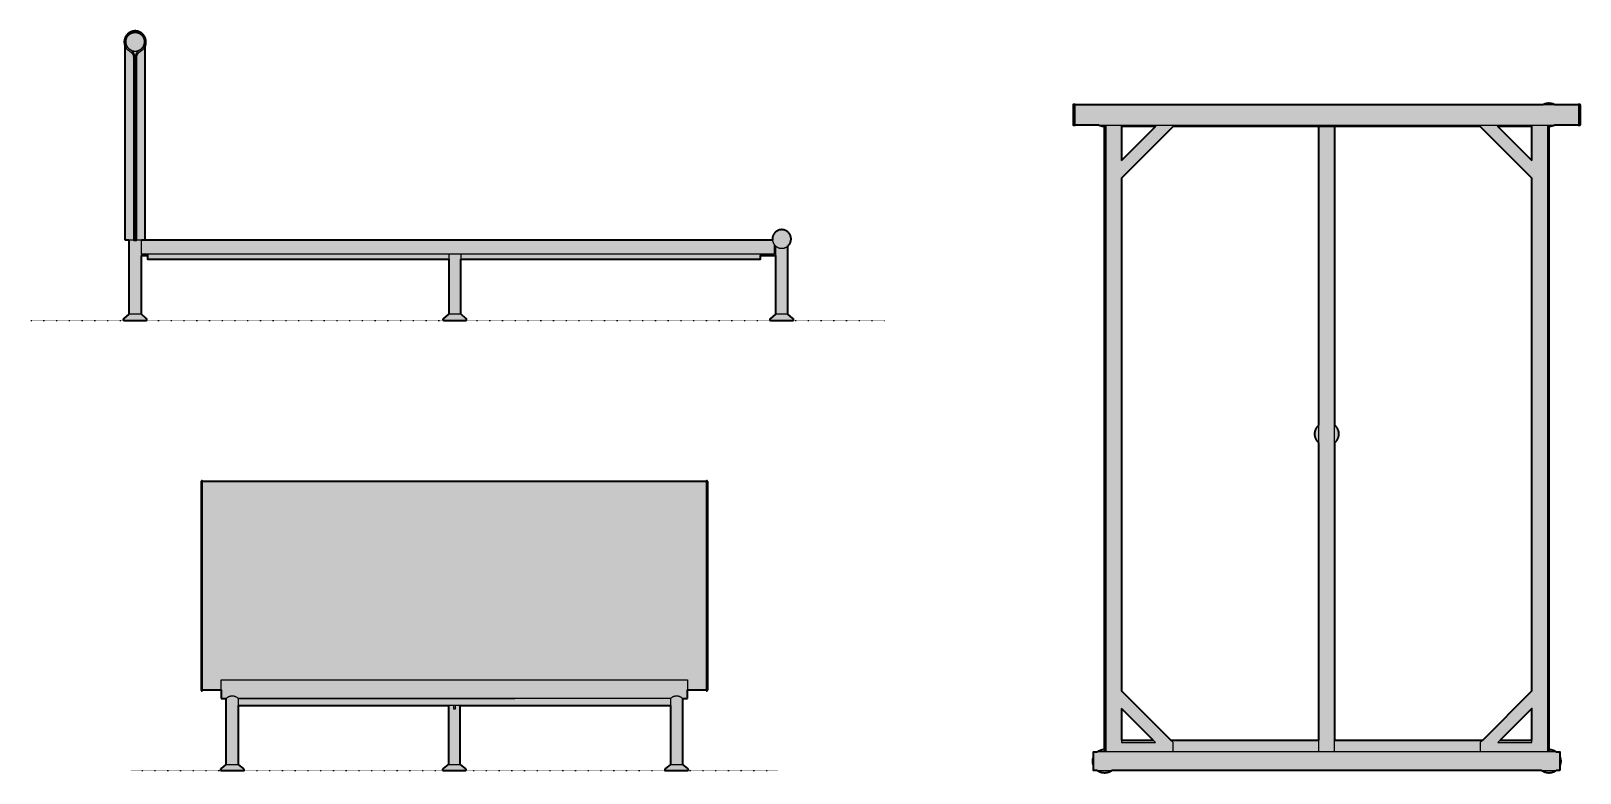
# Model space of a CAD drawing. Header units: millimetres. Extents: x 0 to 4978, y -1455 to 931.
import ezdxf

# ---------------------------------------------------------------- set-up
doc = ezdxf.new("R2010")
doc.units = ezdxf.units.MM
doc.linetypes.add('Dots', pattern=[1, 0, -1])
doc.layers.add('Blocks', color=7, linetype='Continuous')
doc.layers.add('Blocks$Fill', color=7, linetype='Continuous', true_color=0xffffff)
for name, color, linetype, lineweight, true_color in [('Blocks$Inner', 7, 'Continuous', 25, 0x007f00), ('Blocks$Outline', 7, 'Continuous', 35, 0xff3f3f), ('Groud', 7, 'Dots', 25, 0x243775)]:
    doc.layers.add(name, color=color, linetype=linetype, lineweight=lineweight, true_color=true_color)

# ---------------------------------------------------------------- blocks, each defined once
blk = doc.blocks.new('Tomoto bed 140x200 Top')
at = {"layer": 'Blocks$Fill'}
h = blk.add_hatch(color=256, dxfattribs=at)
h.paths.add_polyline_path([(1745.5, 1085.6), (1745.6, 1085.9), (1745.6, 1086), (1745.7, 1086), (1745.7, 1086.1), (1745.7, 1086.2), (1745.8, 1086.3), (1745.8, 1086.4), (1745.9, 1086.4), (1745.9, 1086.5), (1745.9, 1086.6), (1746, 1086.6), (1746, 1086.7), (1746.1, 1086.8), (1746.2, 1086.8), (1746.2, 1086.9), (1746.3, 1087), (1746.4, 1087), (1746.4, 1087.1), (1746.5, 1087.1), (1746.6, 1087.2), (1746.6, 1087.2), (1746.7, 1087.3), (1746.8, 1087.3), (1746.9, 1087.4), (1746.9, 1087.4), (1747, 1087.4), (1747.1, 1087.5), (1747.2, 1087.5), (1747.3, 1087.5), (1747.3, 1087.5), (1747.4, 1087.6), (1747.5, 1087.6), (1747.6, 1087.6), (1747.7, 1087.6), (1747.8, 1087.6), (1747.8, 1087.6), (1747.9, 1087.6), (1748, 1087.6), (1748.1, 1087.6), (1748.2, 1087.6), (1748.3, 1087.6), (1748.4, 1087.6), (1748.4, 1087.6), (1748.5, 1087.6), (1748.6, 1087.6), (1748.7, 1087.5), (1748.8, 1087.5), (1748.9, 1087.5), (1748.9, 1087.4), (1749, 1087.4), (1749.1, 1087.4), (1749.2, 1087.3), (1749.3, 1087.3), (1749.3, 1087.2), (1749.4, 1087.2), (1749.5, 1087.1), (1749.5, 1087.1), (1749.6, 1087), (1749.7, 1087), (1749.7, 1086.9), (1749.8, 1086.9), (1749.9, 1086.8), (1749.9, 1086.7), (1750, 1086.7), (1750, 1086.6), (1750.1, 1086.5), (1750.1, 1086.4), (1750.2, 1086.4), (1750.2, 1086.3), (1750.2, 1086.2), (1750.3, 1086.1), (1750.3, 1086.1), (1750.3, 1086), (1750.4, 1085.9), (1750.4, 1085.8), (1750.4, 1085.7), (1750.4, 1085.6), (1750.4, 1085.6), (1750.5, 1085.5), (1750.5, 1085.4), (1750.5, 1085.3), (1750.5, 1085.2), (1750.5, 1085.1), (1750.5, 1020.5), (1750.5, 1020.5), (1750.5, 1020.4), (1750.5, 1020.3), (1750.4, 1020.2), (1750.4, 1020.1), (1750.4, 1020), (1750.4, 1019.9), (1750.4, 1019.9), (1750.3, 1019.8), (1750.3, 1019.7), (1750.3, 1019.6), (1750.2, 1019.5), (1750.2, 1019.5), (1750.2, 1019.4), (1750.1, 1019.3), (1750.1, 1019.2), (1750, 1019.2), (1750, 1019.1), (1749.9, 1019), (1749.9, 1019), (1749.8, 1018.9), (1749.7, 1018.8), (1749.7, 1018.8), (1749.6, 1018.7), (1749.5, 1018.7), (1749.5, 1018.6), (1749.4, 1018.6), (1749.3, 1018.5), (1749.3, 1018.5), (1749.2, 1018.4), (1749.1, 1018.4), (1749, 1018.4), (1748.9, 1018.3), (1748.9, 1018.3), (1748.8, 1018.3), (1748.7, 1018.2), (1748.6, 1018.2), (1748.5, 1018.2), (1748.4, 1018.2), (1748.4, 1018.2), (1748.3, 1018.1), (1748.2, 1018.1), (1748.1, 1018.1), (1748, 1018.1), (1747.9, 1018.1), (1747.8, 1018.1), (1747.8, 1018.1), (1747.7, 1018.2), (1747.6, 1018.2), (1747.5, 1018.2), (1747.4, 1018.2), (1747.3, 1018.2), (1747.2, 1018.2), (1747.2, 1018.3), (1747.1, 1018.3), (1747, 1018.3), (1746.9, 1018.4), (1746.8, 1018.4), (1746.8, 1018.4), (1746.7, 1018.5), (1746.6, 1018.5), (1746.6, 1018.6), (1746.5, 1018.6), (1746.4, 1018.7), (1746.3, 1018.7), (1746.3, 1018.8), (1746.2, 1018.9), (1746.2, 1018.9), (1746.1, 1019), (1746, 1019), (1746, 1019.1), (1745.9, 1019.2), (1745.9, 1019.3), (1745.8, 1019.3), (1745.8, 1019.4), (1745.8, 1019.5), (1745.7, 1019.6), (1745.7, 1019.6), (1745.7, 1019.7), (1745.6, 1019.8), (1745.6, 1019.9), (1745.6, 1020), (1745.6, 1020), (1745.5, 1020.1), (1669.8, 1020.1), (1667.5, 1018.9), (1666.4, 1018.4), (1665.2, 1017.9), (1664.1, 1017.4), (1662.9, 1017), (1661.7, 1016.6), (1660.5, 1016.2), (1659.3, 1015.9), (1658, 1015.6), (1656.8, 1015.4), (1655.5, 1015.2), (1654.3, 1015.1), (1653, 1015), (1651.8, 1014.9), (1650.5, 1014.9), (1650.5, -987.1), (1653.2, -987.2), (1654.5, -987.3), (1655.8, -987.5), (1657.1, -987.7), (1658.4, -987.9), (1659.7, -988.2), (1661, -988.6), (1662.2, -989), (1663.5, -989.4), (1664.7, -989.9), (1665.9, -990.4), (1667.1, -990.9), (1668.3, -991.5), (1669.5, -992.2), (1670.6, -992.9), (1671.7, -993.6), (1672.8, -994.3), (1673.8, -995.1), (1685.5, -995.1), (1685.5, -1010.3), (1686.5, -1012.8), (1686.9, -1014), (1687.2, -1015.3), (1687.6, -1016.6), (1687.8, -1017.9), (1688.1, -1019.2), (1688.2, -1020.5), (1688.4, -1021.8), (1688.5, -1023.1), (1688.5, -1024.5), (1688.5, -1025.8), (1688.5, -1027.1), (1688.4, -1028.4), (1688.2, -1029.7), (1688.1, -1031), (1687.8, -1032.3), (1687.6, -1033.6), (1687.2, -1034.9), (1686.9, -1036.2), (1686.5, -1037.4), (1686, -1038.7), (1685.5, -1039.9), (1685.5, -1055.1), (1673.8, -1055.1), (1671.7, -1056.7), (1670.6, -1057.4), (1669.5, -1058.1), (1668.3, -1058.7), (1667.1, -1059.3), (1665.9, -1059.9), (1664.7, -1060.4), (1663.5, -1060.8), (1662.2, -1061.3), (1661, -1061.7), (1659.7, -1062), (1658.4, -1062.3), (1657.1, -1062.5), (1655.8, -1062.8), (1654.5, -1062.9), (1653.2, -1063), (1651.8, -1063.1), (1650.5, -1063.1), (1649.2, -1063.1), (1647.9, -1063), (1646.6, -1062.9), (1645.2, -1062.8), (1643.9, -1062.5), (1642.6, -1062.3), (1641.4, -1062), (1640.1, -1061.7), (1638.8, -1061.3), (1637.6, -1060.8), (1636.3, -1060.4), (1635.1, -1059.9), (1633.9, -1059.3), (1632.7, -1058.7), (1631.6, -1058.1), (1630.4, -1057.4), (1629.3, -1056.7), (1628.3, -1055.9), (1627.2, -1055.1), (245.6, -1055.1), (244.7, -1055.9), (243.7, -1056.7), (242.5, -1057.4), (241.4, -1058.1), (240.3, -1058.7), (239.1, -1059.3), (237.9, -1059.9), (236.7, -1060.4), (235.4, -1060.8), (234.2, -1061.3), (232.9, -1061.7), (231.6, -1062), (230.3, -1062.3), (229, -1062.5), (227.7, -1062.8), (226.4, -1062.9), (225.1, -1063), (223.8, -1063.1), (222.5, -1063.1), (221.2, -1063.1), (219.8, -1063), (218.5, -1062.9), (217.2, -1062.8), (215.9, -1062.5), (214.6, -1062.3), (213.3, -1062), (212, -1061.7), (210.8, -1061.3), (209.5, -1060.8), (208.3, -1060.4), (207.1, -1059.9), (205.9, -1059.3), (204.7, -1058.7), (203.5, -1058.1), (202.4, -1057.4), (201.3, -1056.7), (200.2, -1055.9), (199.1, -1055.1), (187.5, -1055.1), (187.5, -1039.9), (186.5, -1037.4), (186.1, -1036.2), (185.8, -1034.9), (185.4, -1033.6), (185.2, -1032.3), (184.9, -1031), (184.8, -1029.7), (184.6, -1028.4), (184.5, -1027.1), (184.5, -1025.8), (184.5, -1024.5), (184.5, -1023.1), (184.6, -1021.8), (184.8, -1020.5), (184.9, -1019.2), (185.2, -1017.9), (185.4, -1016.6), (185.8, -1015.3), (186.1, -1014), (186.5, -1012.8), (187, -1011.5), (187.5, -1010.3), (187.5, -995.1), (199.1, -995.1), (201.3, -993.6), (202.4, -992.9), (203.5, -992.2), (204.7, -991.5), (205.9, -990.9), (207.1, -990.4), (208.3, -989.9), (209.5, -989.4), (210.8, -989), (212, -988.6), (213.3, -988.2), (214.6, -987.9), (215.9, -987.7), (217.2, -987.5), (218.5, -987.3), (219.8, -987.2), (221.2, -987.1), (222.5, -987.1), (222.5, 1014.9), (220, 1015), (218.7, 1015.1), (217.5, 1015.2), (216.2, 1015.4), (215, 1015.6), (213.7, 1015.9), (212.5, 1016.2), (211.3, 1016.6), (210.1, 1017), (208.9, 1017.4), (207.7, 1017.9), (206.6, 1018.4), (205.5, 1018.9), (204.3, 1019.5), (203.2, 1020.1), (127.5, 1020.1), (127.4, 1020), (127.4, 1020), (127.4, 1019.9), (127.4, 1019.8), (127.3, 1019.7), (127.3, 1019.6), (127.3, 1019.6), (127.2, 1019.5), (127.2, 1019.4), (127.1, 1019.3), (127.1, 1019.3), (127, 1019.2), (127, 1019.1), (126.9, 1019), (126.9, 1019), (126.8, 1018.9), (126.8, 1018.9), (126.7, 1018.8), (126.6, 1018.7), (126.6, 1018.7), (126.5, 1018.6), (126.4, 1018.6), (126.4, 1018.5), (126.3, 1018.5), (126.2, 1018.4), (126.1, 1018.4), (126.1, 1018.4), (126, 1018.3), (125.9, 1018.3), (125.8, 1018.3), (125.7, 1018.2), (125.7, 1018.2), (125.6, 1018.2), (125.5, 1018.2), (125.4, 1018.2), (125.3, 1018.2), (125.2, 1018.1), (125.1, 1018.1), (125.1, 1018.1), (125, 1018.1), (124.9, 1018.1), (124.8, 1018.1), (124.7, 1018.1), (124.6, 1018.2), (124.5, 1018.2), (124.5, 1018.2), (124.4, 1018.2), (124.3, 1018.2), (124.2, 1018.3), (124.1, 1018.3), (124, 1018.3), (124, 1018.4), (123.9, 1018.4), (123.8, 1018.4), (123.7, 1018.5), (123.7, 1018.5), (123.6, 1018.6), (123.5, 1018.6), (123.5, 1018.7), (123.4, 1018.7), (123.3, 1018.8), (123.3, 1018.8), (123.2, 1018.9), (123.1, 1019), (123.1, 1019), (123, 1019.1), (123, 1019.2), (122.9, 1019.2), (122.9, 1019.3), (122.8, 1019.4), (122.8, 1019.5), (122.8, 1019.5), (122.7, 1019.6), (122.7, 1019.7), (122.7, 1019.8), (122.6, 1019.9), (122.6, 1019.9), (122.6, 1020), (122.6, 1020.1), (122.5, 1020.2), (122.5, 1020.3), (122.5, 1020.4), (122.5, 1020.5), (122.5, 1020.5), (122.5, 1020.6), (122.5, 1085.1), (122.5, 1085.1), (122.5, 1085.3), (122.5, 1085.4), (122.5, 1085.5), (122.5, 1085.6), (122.6, 1085.6), (122.6, 1085.7), (122.6, 1085.8), (122.6, 1085.9), (122.7, 1086), (122.7, 1086.1), (122.7, 1086.1), (122.8, 1086.2), (122.8, 1086.3), (122.8, 1086.4), (122.9, 1086.4), (122.9, 1086.5), (123, 1086.6), (123, 1086.7), (123.1, 1086.7), (123.1, 1086.8), (123.2, 1086.9), (123.3, 1086.9), (123.3, 1087), (123.4, 1087), (123.5, 1087.1), (123.5, 1087.1), (123.6, 1087.2), (123.7, 1087.2), (123.7, 1087.3), (123.8, 1087.3), (123.9, 1087.4), (124, 1087.4), (124, 1087.4), (124.1, 1087.5), (124.2, 1087.5), (124.3, 1087.5), (124.4, 1087.6), (124.5, 1087.6), (124.5, 1087.6), (124.6, 1087.6), (124.7, 1087.6), (124.8, 1087.6), (124.9, 1087.6), (125, 1087.6), (125.1, 1087.6), (125.1, 1087.6), (125.2, 1087.6), (125.3, 1087.6), (125.4, 1087.6), (125.5, 1087.6), (125.6, 1087.6), (125.7, 1087.5), (125.7, 1087.5), (125.8, 1087.5), (125.9, 1087.5), (126, 1087.4), (126.1, 1087.4), (126.1, 1087.4), (126.2, 1087.3), (126.3, 1087.3), (126.4, 1087.2), (126.4, 1087.2), (126.5, 1087.1), (126.6, 1087.1), (126.6, 1087), (126.7, 1087), (126.8, 1086.9), (126.8, 1086.8), (126.9, 1086.8), (126.9, 1086.7), (127, 1086.6), (127, 1086.6), (127.1, 1086.5), (127.1, 1086.4), (127.2, 1086.4), (127.2, 1086.3), (127.3, 1086.2), (127.3, 1086.1), (127.3, 1086), (127.4, 1086), (127.4, 1085.9), (127.4, 1085.8), (127.4, 1085.7), (127.5, 1085.6), (1631.2, 1085.6), (1633.5, 1086.9), (1634.7, 1087.4), (1635.9, 1088), (1637.1, 1088.4), (1638.3, 1088.9), (1639.6, 1089.3), (1640.8, 1089.6), (1642.1, 1089.9), (1643.4, 1090.2), (1644.6, 1090.4), (1645.9, 1090.6), (1647.2, 1090.7), (1648.5, 1090.8), (1649.8, 1090.9), (1651.1, 1090.9), (1652.4, 1090.8), (1653.7, 1090.7), (1655, 1090.6), (1656.3, 1090.4), (1657.6, 1090.2), (1658.9, 1089.9), (1660.2, 1089.6), (1661.4, 1089.3), (1662.7, 1088.9), (1663.9, 1088.4), (1665.1, 1088), (1666.3, 1087.4), (1667.5, 1086.9), (1668.6, 1086.3), (1669.8, 1085.6)], flags=0)
h.paths.add_polyline_path([(277.5, 905.7), (386.7, 1014.9), (277.5, 1014.9)], flags=0)
h.paths.add_polyline_path([(1595.5, 905.7), (1595.5, 1014.9), (1486.3, 1014.9)], flags=0)
h.paths.add_polyline_path([(1595.5, -957.1), (1595.5, -855.9), (1494.3, -957.1)], flags=0)
h.paths.add_polyline_path([(1437.8, -957.1), (1595.5, -799.4), (1595.5, 849.1), (1429.8, 1014.9), (961.5, 1014.9), (961.5, 55.5), (963.4, 53.7), (964.3, 52.7), (965.2, 51.8), (966.1, 50.7), (966.9, 49.7), (967.7, 48.6), (968.4, 47.5), (969.1, 46.4), (969.8, 45.3), (970.4, 44.1), (971, 42.9), (971.5, 41.7), (972, 40.5), (972.4, 39.2), (972.8, 38), (973.2, 36.7), (973.5, 35.4), (973.8, 34.1), (974, 32.8), (974.2, 31.5), (974.4, 30.2), (974.4, 28.9), (974.5, 27.5), (974.5, 26.2), (974.4, 24.9), (974.4, 23.6), (974.2, 22.3), (974, 21), (973.8, 19.7), (973.5, 18.4), (973.2, 17.1), (972.8, 15.8), (972.4, 14.5), (972, 13.3), (971.5, 12.1), (971, 10.9), (970.4, 9.7), (969.8, 8.5), (969.1, 7.4), (968.4, 6.2), (967.7, 5.1), (966.9, 4.1), (966.1, 3), (965.2, 2), (964.3, 1), (963.4, 0.1), (962.5, -0.8), (961.5, -1.7), (961.5, -957.1)], flags=0)
h.paths.add_polyline_path([(378.7, -957.1), (277.5, -855.9), (277.5, -957.1)], flags=0)
h.paths.add_polyline_path([(443.2, 1014.9), (277.5, 849.1), (277.5, -799.4), (435.2, -957.1), (911.5, -957.1), (911.5, -1.7), (909.6, 0.1), (908.6, 1), (907.8, 2), (906.9, 3), (906.1, 4.1), (905.3, 5.1), (904.6, 6.2), (903.9, 7.4), (903.2, 8.5), (902.6, 9.7), (902, 10.9), (901.5, 12.1), (901, 13.3), (900.6, 14.5), (900.1, 15.8), (899.8, 17.1), (899.5, 18.4), (899.2, 19.7), (899, 21), (898.8, 22.3), (898.6, 23.6), (898.5, 24.9), (898.5, 26.2), (898.5, 27.5), (898.5, 28.9), (898.6, 30.2), (898.8, 31.5), (899, 32.8), (899.2, 34.1), (899.5, 35.4), (899.8, 36.7), (900.1, 38), (900.6, 39.2), (901, 40.5), (901.5, 41.7), (902, 42.9), (902.6, 44.1), (903.2, 45.3), (903.9, 46.4), (904.6, 47.5), (905.3, 48.6), (906.1, 49.7), (906.9, 50.7), (907.8, 51.8), (908.6, 52.7), (909.6, 53.7), (910.5, 54.6), (911.5, 55.5), (911.5, 1014.9)], flags=0)
at = {"layer": 'Blocks$Inner'}
for p, q in [((122.5, 1085.5), (122.5, 1085.6)), ((122.5, 1085.6), (122.6, 1085.6)), ((122.5, 1085.4), (122.5, 1085.5)), ((122.5, 1085.3), (122.5, 1085.4)), ((122.5, 1085.2), (122.5, 1085.3)), ((122.5, 1085.1), (122.5, 1085.2)), ((122.5, 1020.6), (122.5, 1085.1)), ((122.5, 1085.1), (122.5, 1085.1)), ((122.6, 1085.9), (122.7, 1086)), ((122.6, 1085.8), (122.6, 1085.9)), ((122.6, 1085.7), (122.6, 1085.8)), ((122.6, 1085.6), (122.6, 1085.7)), ((122.7, 1086.1), (122.8, 1086.2)), ((122.7, 1086), (122.7, 1086.1)), ((122.7, 1086.1), (122.7, 1086.1)), ((122.8, 1086.3), (122.8, 1086.4)), ((122.8, 1086.4), (122.9, 1086.4)), ((122.8, 1086.2), (122.8, 1086.3)), ((122.9, 1086.5), (123, 1086.6)), ((122.9, 1086.4), (122.9, 1086.5)), ((123, 1086.6), (123, 1086.7)), ((123, 1086.7), (123.1, 1086.7)), ((123.1, 1086.8), (123.2, 1086.9)), ((123.1, 1086.7), (123.1, 1086.8)), ((123.2, 1086.9), (123.3, 1086.9)), ((123.3, 1086.9), (123.3, 1087)), ((123.3, 1087), (123.4, 1087)), ((123.4, 1087), (123.5, 1087.1)), ((123.5, 1087.1), (123.6, 1087.2)), ((123.5, 1087.1), (123.5, 1087.1)), ((123.6, 1087.2), (123.7, 1087.2)), ((123.7, 1087.2), (123.7, 1087.3)), ((123.7, 1087.3), (123.8, 1087.3)), ((123.8, 1087.3), (123.9, 1087.4)), ((123.9, 1087.4), (124, 1087.4)), ((124, 1087.4), (124.1, 1087.5)), ((124, 1087.4), (124, 1087.4)), ((124.1, 1087.5), (124.2, 1087.5)), ((124.2, 1087.5), (124.3, 1087.5)), ((124.3, 1087.5), (124.4, 1087.6)), ((124.4, 1087.6), (124.5, 1087.6)), ((124.5, 1087.6), (124.5, 1087.6)), ((124.5, 1087.6), (124.6, 1087.6)), ((124.6, 1087.6), (124.7, 1087.6)), ((124.7, 1087.6), (124.8, 1087.6)), ((124.8, 1087.6), (124.9, 1087.6)), ((124.9, 1087.6), (125, 1087.6)), ((125, 1087.6), (125.1, 1087.6)), ((125.1, 1087.6), (125.1, 1087.6)), ((125.1, 1087.6), (125.2, 1087.6)), ((125.2, 1087.6), (125.3, 1087.6)), ((125.3, 1087.6), (125.4, 1087.6)), ((125.4, 1087.6), (125.5, 1087.6)), ((125.5, 1087.6), (125.6, 1087.6)), ((125.6, 1087.6), (125.7, 1087.5)), ((125.7, 1087.5), (125.7, 1087.5)), ((125.7, 1087.5), (125.8, 1087.5)), ((125.8, 1087.5), (125.9, 1087.5)), ((125.9, 1087.5), (126, 1087.4)), ((126, 1087.4), (126.1, 1087.4)), ((126.1, 1087.4), (126.1, 1087.4)), ((126.1, 1087.4), (126.2, 1087.3)), ((126.2, 1087.3), (126.3, 1087.3)), ((126.3, 1087.3), (126.4, 1087.2)), ((126.4, 1087.2), (126.4, 1087.2)), ((126.4, 1087.2), (126.5, 1087.1)), ((126.5, 1087.1), (126.6, 1087.1)), ((126.6, 1087.1), (126.6, 1087)), ((126.6, 1087), (126.7, 1087)), ((126.7, 1087), (126.8, 1086.9)), ((126.8, 1086.9), (126.8, 1086.8)), ((126.8, 1086.8), (126.9, 1086.8)), ((126.9, 1086.8), (126.9, 1086.7)), ((126.9, 1086.7), (127, 1086.6)), ((127, 1086.6), (127, 1086.6)), ((127, 1086.6), (127.1, 1086.5)), ((127.1, 1086.5), (127.1, 1086.4)), ((127.1, 1086.4), (127.2, 1086.4)), ((127.2, 1086.4), (127.2, 1086.3)), ((127.2, 1086.3), (127.3, 1086.2)), ((127.3, 1086.2), (127.3, 1086.1)), ((127.3, 1086.1), (127.3, 1086)), ((127.3, 1086), (127.4, 1086)), ((127.4, 1086), (127.4, 1085.9)), ((127.4, 1085.9), (127.4, 1085.8)), ((127.4, 1085.8), (127.4, 1085.7)), ((127.4, 1085.7), (127.5, 1085.6)), ((127.5, 1085.6), (127.5, 1085.6)), ((127.5, 1085.6), (127.5, 1020.1)), ((127.5, 1085.6), (1745.5, 1085.6)), ((1745.6, 1085.7), (1745.5, 1085.6)), ((1745.5, 1085.6), (1745.5, 1020.1)), ((1745.7, 1086), (1745.6, 1086)), ((1745.6, 1086), (1745.6, 1085.9)), ((1745.6, 1085.9), (1745.6, 1085.8)), ((1745.6, 1085.8), (1745.6, 1085.7)), ((1745.8, 1086.3), (1745.7, 1086.2)), ((1745.7, 1086.2), (1745.7, 1086.1)), ((1745.7, 1086.1), (1745.7, 1086)), ((1745.9, 1086.4), (1745.8, 1086.4)), ((1745.8, 1086.4), (1745.8, 1086.3)), ((1746, 1086.6), (1745.9, 1086.6)), ((1745.9, 1086.6), (1745.9, 1086.5)), ((1745.9, 1086.5), (1745.9, 1086.4)), ((1746.1, 1086.8), (1746, 1086.7)), ((1746, 1086.7), (1746, 1086.6)), ((1746.2, 1086.8), (1746.1, 1086.8)), ((1746.3, 1087), (1746.2, 1086.9)), ((1746.2, 1086.9), (1746.2, 1086.8)), ((1746.4, 1087), (1746.3, 1087)), ((1746.5, 1087.1), (1746.4, 1087.1)), ((1746.4, 1087.1), (1746.4, 1087)), ((1746.6, 1087.2), (1746.5, 1087.1)), ((1746.7, 1087.3), (1746.6, 1087.2)), ((1746.6, 1087.2), (1746.6, 1087.2)), ((1746.8, 1087.3), (1746.7, 1087.3)), ((1746.9, 1087.4), (1746.8, 1087.3)), ((1747, 1087.4), (1746.9, 1087.4)), ((1746.9, 1087.4), (1746.9, 1087.4)), ((1747.1, 1087.5), (1747, 1087.4)), ((1747.2, 1087.5), (1747.1, 1087.5)), ((1747.3, 1087.5), (1747.2, 1087.5)), ((1747.4, 1087.6), (1747.3, 1087.5)), ((1747.3, 1087.5), (1747.3, 1087.5)), ((1747.5, 1087.6), (1747.4, 1087.6)), ((1747.6, 1087.6), (1747.5, 1087.6)), ((1747.7, 1087.6), (1747.6, 1087.6)), ((1747.8, 1087.6), (1747.7, 1087.6)), ((1747.9, 1087.6), (1747.8, 1087.6)), ((1747.8, 1087.6), (1747.8, 1087.6)), ((1748, 1087.6), (1747.9, 1087.6)), ((1748.1, 1087.6), (1748, 1087.6)), ((1748.2, 1087.6), (1748.1, 1087.6)), ((1748.3, 1087.6), (1748.2, 1087.6)), ((1748.4, 1087.6), (1748.3, 1087.6)), ((1748.5, 1087.6), (1748.4, 1087.6)), ((1748.4, 1087.6), (1748.4, 1087.6)), ((1748.6, 1087.6), (1748.5, 1087.6)), ((1748.7, 1087.5), (1748.6, 1087.6)), ((1748.8, 1087.5), (1748.7, 1087.5)), ((1748.9, 1087.5), (1748.8, 1087.5)), ((1748.9, 1087.4), (1748.9, 1087.5)), ((1749, 1087.4), (1748.9, 1087.4)), ((1749.1, 1087.4), (1749, 1087.4)), ((1749.2, 1087.3), (1749.1, 1087.4)), ((1749.3, 1087.3), (1749.2, 1087.3)), ((1749.3, 1087.2), (1749.3, 1087.3)), ((1749.4, 1087.2), (1749.3, 1087.2)), ((1749.5, 1087.1), (1749.4, 1087.2)), ((1749.6, 1087), (1749.5, 1087.1)), ((1749.5, 1087.1), (1749.5, 1087.1)), ((1749.7, 1087), (1749.6, 1087)), ((1749.7, 1086.9), (1749.7, 1087)), ((1749.8, 1086.9), (1749.7, 1086.9)), ((1749.9, 1086.8), (1749.8, 1086.9)), ((1749.9, 1086.7), (1749.9, 1086.8)), ((1750, 1086.7), (1749.9, 1086.7)), ((1750, 1086.6), (1750, 1086.7)), ((1750.1, 1086.5), (1750, 1086.6)), ((1750.1, 1086.4), (1750.1, 1086.5)), ((1750.2, 1086.4), (1750.1, 1086.4)), ((1750.2, 1086.3), (1750.2, 1086.4)), ((1750.2, 1086.2), (1750.2, 1086.3)), ((1750.3, 1086.1), (1750.2, 1086.2)), ((1750.3, 1086), (1750.3, 1086.1)), ((1750.3, 1086.1), (1750.3, 1086.1)), ((1750.4, 1085.9), (1750.3, 1086)), ((1750.4, 1085.8), (1750.4, 1085.9)), ((1750.4, 1085.7), (1750.4, 1085.8)), ((1750.4, 1085.6), (1750.4, 1085.7)), ((1750.5, 1085.5), (1750.4, 1085.6)), ((1750.4, 1085.6), (1750.4, 1085.6)), ((1750.5, 1085.4), (1750.5, 1085.5)), ((1750.5, 1085.3), (1750.5, 1085.4)), ((1750.5, 1085.2), (1750.5, 1085.3)), ((1750.5, 1085.1), (1750.5, 1085.2)), ((1750.5, 1020.6), (1750.5, 1085.1)), ((122.5, 1020.5), (122.5, 1020.6)), ((122.5, 1020.4), (122.5, 1020.5)), ((122.5, 1020.5), (122.5, 1020.5)), ((122.5, 1020.3), (122.5, 1020.4)), ((122.5, 1020.2), (122.5, 1020.3)), ((122.6, 1020.1), (122.5, 1020.2)), ((122.6, 1020), (122.6, 1020.1)), ((122.6, 1019.9), (122.6, 1020)), ((122.7, 1019.8), (122.6, 1019.9)), ((122.6, 1019.9), (122.6, 1019.9)), ((122.7, 1019.7), (122.7, 1019.8)), ((122.7, 1019.6), (122.7, 1019.7)), ((122.8, 1019.5), (122.7, 1019.6)), ((122.8, 1019.4), (122.8, 1019.5)), ((122.8, 1019.5), (122.8, 1019.5)), ((122.9, 1019.3), (122.8, 1019.4)), ((122.9, 1019.2), (122.9, 1019.3)), ((123, 1019.2), (122.9, 1019.2)), ((123, 1019.1), (123, 1019.2)), ((123.1, 1019), (123, 1019.1)), ((123.2, 1018.9), (123.1, 1019)), ((123.1, 1019), (123.1, 1019)), ((123.3, 1018.8), (123.2, 1018.9)), ((123.4, 1018.7), (123.3, 1018.8)), ((123.3, 1018.8), (123.3, 1018.8)), ((123.5, 1018.7), (123.4, 1018.7)), ((123.5, 1018.6), (123.5, 1018.7)), ((123.6, 1018.6), (123.5, 1018.6)), ((123.7, 1018.5), (123.6, 1018.6)), ((123.8, 1018.4), (123.7, 1018.5)), ((123.7, 1018.5), (123.7, 1018.5)), ((123.9, 1018.4), (123.8, 1018.4)), ((124, 1018.4), (123.9, 1018.4)), ((124, 1018.3), (124, 1018.4)), ((124.1, 1018.3), (124, 1018.3)), ((124.2, 1018.3), (124.1, 1018.3)), ((124.3, 1018.2), (124.2, 1018.3)), ((124.4, 1018.2), (124.3, 1018.2)), ((124.5, 1018.2), (124.4, 1018.2)), ((124.6, 1018.2), (124.5, 1018.2)), ((124.5, 1018.2), (124.5, 1018.2)), ((124.7, 1018.1), (124.6, 1018.2)), ((124.8, 1018.1), (124.7, 1018.1)), ((124.9, 1018.1), (124.8, 1018.1)), ((125, 1018.1), (124.9, 1018.1)), ((125.1, 1018.1), (125, 1018.1)), ((125.2, 1018.1), (125.1, 1018.1)), ((125.1, 1018.1), (125.1, 1018.1)), ((125.3, 1018.2), (125.2, 1018.1)), ((125.4, 1018.2), (125.3, 1018.2)), ((125.5, 1018.2), (125.4, 1018.2)), ((125.6, 1018.2), (125.5, 1018.2)), ((125.7, 1018.2), (125.6, 1018.2)), ((125.8, 1018.3), (125.7, 1018.2)), ((125.7, 1018.2), (125.7, 1018.2)), ((125.9, 1018.3), (125.8, 1018.3)), ((126, 1018.3), (125.9, 1018.3)), ((126.1, 1018.4), (126, 1018.3)), ((126.2, 1018.4), (126.1, 1018.4)), ((126.1, 1018.4), (126.1, 1018.4)), ((126.3, 1018.5), (126.2, 1018.4)), ((126.4, 1018.5), (126.3, 1018.5)), ((126.5, 1018.6), (126.4, 1018.6)), ((126.4, 1018.6), (126.4, 1018.5)), ((126.6, 1018.7), (126.5, 1018.6)), ((126.7, 1018.8), (126.6, 1018.7)), ((126.6, 1018.7), (126.6, 1018.7)), ((126.8, 1018.9), (126.7, 1018.8)), ((126.9, 1019), (126.8, 1018.9)), ((126.8, 1018.9), (126.8, 1018.9)), ((127, 1019.1), (126.9, 1019)), ((126.9, 1019), (126.9, 1019)), ((127.1, 1019.3), (127, 1019.2)), ((127, 1019.2), (127, 1019.1)), ((127.2, 1019.4), (127.1, 1019.3)), ((127.1, 1019.3), (127.1, 1019.3)), ((127.3, 1019.6), (127.2, 1019.5)), ((127.2, 1019.5), (127.2, 1019.4)), ((127.4, 1019.8), (127.3, 1019.7)), ((127.3, 1019.7), (127.3, 1019.6)), ((127.3, 1019.6), (127.3, 1019.6)), ((127.5, 1020.1), (127.4, 1020)), ((127.4, 1020), (127.4, 1020)), ((127.4, 1020), (127.4, 1019.9)), ((127.4, 1019.9), (127.4, 1019.8)), ((222.5, 1020.1), (222.5, -995.1)), ((226.5, 1020.1), (226.5, -995.1)), ((911.5, -995.1), (911.5, 1020.1)), ((961.5, -995.1), (961.5, 1020.1)), ((1646.5, 1020.1), (1646.5, -995.1)), ((1650.5, 1020.1), (1650.5, -995.1)), ((1745.5, 1020.1), (1745.6, 1020)), ((1745.6, 1020), (1745.6, 1020)), ((1745.6, 1020), (1745.6, 1019.9)), ((1745.6, 1019.9), (1745.6, 1019.8)), ((1745.6, 1019.8), (1745.7, 1019.7)), ((1745.7, 1019.7), (1745.7, 1019.6)), ((1745.7, 1019.6), (1745.7, 1019.6)), ((1745.7, 1019.6), (1745.8, 1019.5)), ((1745.8, 1019.5), (1745.8, 1019.4)), ((1745.8, 1019.4), (1745.8, 1019.3)), ((1745.8, 1019.3), (1745.9, 1019.3)), ((1745.9, 1019.3), (1745.9, 1019.2)), ((1745.9, 1019.2), (1746, 1019.1)), ((1746, 1019.1), (1746, 1019)), ((1746, 1019), (1746.1, 1019)), ((1746.1, 1019), (1746.2, 1018.9)), ((1746.2, 1018.9), (1746.2, 1018.9)), ((1746.2, 1018.9), (1746.3, 1018.8)), ((1746.3, 1018.8), (1746.3, 1018.7)), ((1746.3, 1018.7), (1746.4, 1018.7)), ((1746.4, 1018.7), (1746.5, 1018.6)), ((1746.5, 1018.6), (1746.6, 1018.6)), ((1746.6, 1018.6), (1746.6, 1018.5)), ((1746.6, 1018.5), (1746.7, 1018.5)), ((1746.7, 1018.5), (1746.8, 1018.4)), ((1746.8, 1018.4), (1746.8, 1018.4)), ((1746.8, 1018.4), (1746.9, 1018.4)), ((1746.9, 1018.4), (1747, 1018.3)), ((1747, 1018.3), (1747.1, 1018.3)), ((1747.1, 1018.3), (1747.2, 1018.3)), ((1747.2, 1018.3), (1747.2, 1018.2)), ((1747.2, 1018.2), (1747.3, 1018.2)), ((1747.3, 1018.2), (1747.4, 1018.2)), ((1747.4, 1018.2), (1747.5, 1018.2)), ((1747.5, 1018.2), (1747.6, 1018.2)), ((1747.6, 1018.2), (1747.7, 1018.2)), ((1747.7, 1018.2), (1747.8, 1018.1)), ((1747.8, 1018.1), (1747.8, 1018.1)), ((1747.8, 1018.1), (1747.9, 1018.1)), ((1747.9, 1018.1), (1748, 1018.1)), ((1748, 1018.1), (1748.1, 1018.1)), ((1748.1, 1018.1), (1748.2, 1018.1)), ((1748.2, 1018.1), (1748.3, 1018.1)), ((1748.3, 1018.1), (1748.4, 1018.2)), ((1748.4, 1018.2), (1748.4, 1018.2)), ((1748.4, 1018.2), (1748.5, 1018.2)), ((1748.5, 1018.2), (1748.6, 1018.2)), ((1748.6, 1018.2), (1748.7, 1018.2)), ((1748.7, 1018.2), (1748.8, 1018.3)), ((1748.8, 1018.3), (1748.9, 1018.3)), ((1748.9, 1018.3), (1749, 1018.4)), ((1748.9, 1018.3), (1748.9, 1018.3)), ((1749, 1018.4), (1749.1, 1018.4)), ((1749.1, 1018.4), (1749.2, 1018.4)), ((1749.2, 1018.4), (1749.3, 1018.5)), ((1749.3, 1018.5), (1749.4, 1018.6)), ((1749.3, 1018.5), (1749.3, 1018.5)), ((1749.4, 1018.6), (1749.5, 1018.6)), ((1749.5, 1018.6), (1749.5, 1018.7)), ((1749.5, 1018.7), (1749.6, 1018.7)), ((1749.6, 1018.7), (1749.7, 1018.8)), ((1749.7, 1018.8), (1749.8, 1018.9)), ((1749.7, 1018.8), (1749.7, 1018.8)), ((1749.8, 1018.9), (1749.9, 1019)), ((1749.9, 1019), (1750, 1019.1)), ((1749.9, 1019), (1749.9, 1019)), ((1750, 1019.1), (1750, 1019.2)), ((1750, 1019.2), (1750.1, 1019.2)), ((1750.1, 1019.3), (1750.2, 1019.4)), ((1750.1, 1019.2), (1750.1, 1019.3)), ((1750.2, 1019.5), (1750.3, 1019.6)), ((1750.2, 1019.4), (1750.2, 1019.5)), ((1750.2, 1019.5), (1750.2, 1019.5)), ((1750.3, 1019.8), (1750.4, 1019.9)), ((1750.3, 1019.7), (1750.3, 1019.8)), ((1750.3, 1019.6), (1750.3, 1019.7)), ((1750.4, 1020.2), (1750.5, 1020.3)), ((1750.4, 1020.1), (1750.4, 1020.2)), ((1750.4, 1020), (1750.4, 1020.1)), ((1750.4, 1019.9), (1750.4, 1020)), ((1750.4, 1019.9), (1750.4, 1019.9)), ((1750.5, 1020.5), (1750.5, 1020.6)), ((1750.5, 1020.4), (1750.5, 1020.5)), ((1750.5, 1020.5), (1750.5, 1020.5)), ((1750.5, 1020.3), (1750.5, 1020.4)), ((1685.5, -995.1), (187.5, -995.1)), ((187.5, -995.1), (187.5, -1055.1)), ((277.5, -957.1), (378.7, -957.1)), ((1595.5, -957.1), (1494.3, -957.1)), ((1685.5, -1055.1), (1685.5, -995.1)), ((187.5, -1055.1), (1685.5, -1055.1))]:
    blk.add_line(p, q, dxfattribs=at)
for points in [[(1669.8, 1085.6), (1668.6, 1086.3), (1667.5, 1086.9), (1666.3, 1087.4), (1665.1, 1088), (1663.9, 1088.4), (1662.7, 1088.9), (1661.4, 1089.3), (1660.2, 1089.6), (1658.9, 1089.9), (1657.6, 1090.2), (1656.3, 1090.4), (1655, 1090.6), (1653.7, 1090.7), (1652.4, 1090.8), (1651.1, 1090.9), (1649.8, 1090.9), (1648.5, 1090.8), (1647.2, 1090.7), (1645.9, 1090.6), (1644.6, 1090.4), (1643.4, 1090.2), (1642.1, 1089.9), (1640.8, 1089.6), (1639.6, 1089.3), (1638.3, 1088.9), (1637.1, 1088.4), (1635.9, 1088), (1634.7, 1087.4), (1633.5, 1086.9), (1632.3, 1086.3), (1631.2, 1085.6)], [(127.5, 1020.1), (1745.5, 1020.1)], [(222.5, 1014.9), (221.2, 1014.9), (220, 1015), (218.7, 1015.1), (217.5, 1015.2), (216.2, 1015.4), (215, 1015.6), (213.7, 1015.9), (212.5, 1016.2), (211.3, 1016.6), (210.1, 1017), (208.9, 1017.4), (207.7, 1017.9), (206.6, 1018.4), (205.5, 1018.9), (204.3, 1019.5), (203.2, 1020.1)], [(443.2, -995.1), (443.2, -965.1), (277.5, -799.4), (277.5, 849.1), (443.2, 1014.9), (443.2, 1020.1)], [(443.2, 1014.9), (1429.8, 1014.9)], [(1429.8, 1020.1), (1429.8, 1014.9), (1595.5, 849.1), (1595.5, -799.4), (1429.8, -965.1), (1429.8, -995.1)], [(1669.8, 1020.1), (1668.7, 1019.5), (1667.5, 1018.9), (1666.4, 1018.4), (1665.2, 1017.9), (1664.1, 1017.4), (1662.9, 1017), (1661.7, 1016.6), (1660.5, 1016.2), (1659.3, 1015.9), (1658, 1015.6), (1656.8, 1015.4), (1655.5, 1015.2), (1654.3, 1015.1), (1653, 1015), (1651.8, 1014.9), (1650.5, 1014.9)], [(911.5, -1.7), (910.5, -0.8), (909.6, 0.1), (908.6, 1), (907.8, 2), (906.9, 3), (906.1, 4.1), (905.3, 5.1), (904.6, 6.2), (903.9, 7.4), (903.2, 8.5), (902.6, 9.7), (902, 10.9), (901.5, 12.1), (901, 13.3), (900.6, 14.5), (900.1, 15.8), (899.8, 17.1), (899.5, 18.4), (899.2, 19.7), (899, 21), (898.8, 22.3), (898.6, 23.6), (898.5, 24.9), (898.5, 26.2), (898.5, 27.5), (898.5, 28.9), (898.6, 30.2), (898.8, 31.5), (899, 32.8), (899.2, 34.1), (899.5, 35.4), (899.8, 36.7), (900.1, 38), (900.6, 39.2), (901, 40.5), (901.5, 41.7), (902, 42.9), (902.6, 44.1), (903.2, 45.3), (903.9, 46.4), (904.6, 47.5), (905.3, 48.6), (906.1, 49.7), (906.9, 50.7), (907.8, 51.8), (908.6, 52.7), (909.6, 53.7), (910.5, 54.6), (911.5, 55.5)], [(961.5, 55.5), (962.5, 54.6), (963.4, 53.7), (964.3, 52.7), (965.2, 51.8), (966.1, 50.7), (966.9, 49.7), (967.7, 48.6), (968.4, 47.5), (969.1, 46.4), (969.8, 45.3), (970.4, 44.1), (971, 42.9), (971.5, 41.7), (972, 40.5), (972.4, 39.2), (972.8, 38), (973.2, 36.7), (973.5, 35.4), (973.8, 34.1), (974, 32.8), (974.2, 31.5), (974.4, 30.2), (974.4, 28.9), (974.5, 27.5), (974.5, 26.2), (974.4, 24.9), (974.4, 23.6), (974.2, 22.3), (974, 21), (973.8, 19.7), (973.5, 18.4), (973.2, 17.1), (972.8, 15.8), (972.4, 14.5), (972, 13.3), (971.5, 12.1), (971, 10.9), (970.4, 9.7), (969.8, 8.5), (969.1, 7.4), (968.4, 6.2), (967.7, 5.1), (966.9, 4.1), (966.1, 3), (965.2, 2), (964.3, 1), (963.4, 0.1), (962.5, -0.8), (961.5, -1.7)], [(199.1, -995.1), (200.2, -994.3), (201.3, -993.6), (202.4, -992.9), (203.5, -992.2), (204.7, -991.5), (205.9, -990.9), (207.1, -990.4), (208.3, -989.9), (209.5, -989.4), (210.8, -989), (212, -988.6), (213.3, -988.2), (214.6, -987.9), (215.9, -987.7), (217.2, -987.5), (218.5, -987.3), (219.8, -987.2), (221.2, -987.1), (222.5, -987.1)], [(435.2, -957.1), (911.5, -957.1)], [(1437.8, -957.1), (961.5, -957.1)], [(1650.5, -987.1), (1651.8, -987.1), (1653.2, -987.2), (1654.5, -987.3), (1655.8, -987.5), (1657.1, -987.7), (1658.4, -987.9), (1659.7, -988.2), (1661, -988.6), (1662.2, -989), (1663.5, -989.4), (1664.7, -989.9), (1665.9, -990.4), (1667.1, -990.9), (1668.3, -991.5), (1669.5, -992.2), (1670.6, -992.9), (1671.7, -993.6), (1672.8, -994.3), (1673.8, -995.1)], [(187.5, -1010.3), (187, -1011.5), (186.5, -1012.8), (186.1, -1014), (185.8, -1015.3), (185.4, -1016.6), (185.2, -1017.9), (184.9, -1019.2), (184.8, -1020.5), (184.6, -1021.8), (184.5, -1023.1), (184.5, -1024.5), (184.5, -1025.8), (184.5, -1027.1), (184.6, -1028.4), (184.8, -1029.7), (184.9, -1031), (185.2, -1032.3), (185.4, -1033.6), (185.8, -1034.9), (186.1, -1036.2), (186.5, -1037.4), (187, -1038.7), (187.5, -1039.9)], [(1685.5, -1039.9), (1686, -1038.7), (1686.5, -1037.4), (1686.9, -1036.2), (1687.2, -1034.9), (1687.6, -1033.6), (1687.8, -1032.3), (1688.1, -1031), (1688.2, -1029.7), (1688.4, -1028.4), (1688.5, -1027.1), (1688.5, -1025.8), (1688.5, -1024.5), (1688.5, -1023.1), (1688.4, -1021.8), (1688.2, -1020.5), (1688.1, -1019.2), (1687.8, -1017.9), (1687.6, -1016.6), (1687.2, -1015.3), (1686.9, -1014), (1686.5, -1012.8), (1686, -1011.5), (1685.5, -1010.3)], [(199.1, -1055.1), (200.2, -1055.9), (201.3, -1056.7), (202.4, -1057.4), (203.5, -1058.1), (204.7, -1058.7), (205.9, -1059.3), (207.1, -1059.9), (208.3, -1060.4), (209.5, -1060.8), (210.8, -1061.3), (212, -1061.7), (213.3, -1062), (214.6, -1062.3), (215.9, -1062.5), (217.2, -1062.8), (218.5, -1062.9), (219.8, -1063), (221.2, -1063.1), (222.5, -1063.1), (223.8, -1063.1), (225.1, -1063), (226.4, -1062.9), (227.7, -1062.8), (229, -1062.5), (230.3, -1062.3), (231.6, -1062), (232.9, -1061.7), (234.2, -1061.3), (235.4, -1060.8), (236.7, -1060.4), (237.9, -1059.9), (239.1, -1059.3), (240.3, -1058.7), (241.4, -1058.1), (242.5, -1057.4), (243.7, -1056.7), (244.7, -1055.9), (245.6, -1055.1)], [(1627.2, -1055.1), (1628.3, -1055.9), (1629.3, -1056.7), (1630.4, -1057.4), (1631.6, -1058.1), (1632.7, -1058.7), (1633.9, -1059.3), (1635.1, -1059.9), (1636.3, -1060.4), (1637.6, -1060.8), (1638.8, -1061.3), (1640.1, -1061.7), (1641.4, -1062), (1642.6, -1062.3), (1643.9, -1062.5), (1645.2, -1062.8), (1646.6, -1062.9), (1647.9, -1063), (1649.2, -1063.1), (1650.5, -1063.1), (1651.8, -1063.1), (1653.2, -1063), (1654.5, -1062.9), (1655.8, -1062.8), (1657.1, -1062.5), (1658.4, -1062.3), (1659.7, -1062), (1661, -1061.7), (1662.2, -1061.3), (1663.5, -1060.8), (1664.7, -1060.4), (1665.9, -1059.9), (1667.1, -1059.3), (1668.3, -1058.7), (1669.5, -1058.1), (1670.6, -1057.4), (1671.7, -1056.7), (1672.8, -1055.9), (1673.8, -1055.1)]]:
    blk.add_lwpolyline(points, dxfattribs=at)
for points in [[(277.5, 905.7), (277.5, 1014.9), (386.7, 1014.9)], [(1595.5, 905.7), (1595.5, 1014.9), (1486.3, 1014.9)], [(277.5, -855.9), (277.5, -965.1), (386.7, -965.1)], [(1486.3, -965.1), (1595.5, -965.1), (1595.5, -855.9)]]:
    blk.add_lwpolyline(points, close=True, dxfattribs=at)
at = {"layer": 'Blocks$Outline'}
for points in [[(122.5, 1085.1), (122.5, 1085.2), (122.5, 1085.3), (122.5, 1085.4), (122.5, 1085.5), (122.5, 1085.6), (122.6, 1085.6), (122.6, 1085.7), (122.6, 1085.8), (122.6, 1085.9), (122.7, 1086), (122.7, 1086.1), (122.7, 1086.1), (122.8, 1086.2), (122.8, 1086.3), (122.8, 1086.4), (122.9, 1086.4), (122.9, 1086.5), (123, 1086.6), (123, 1086.7), (123.1, 1086.7), (123.1, 1086.8), (123.2, 1086.9), (123.3, 1086.9), (123.3, 1087), (123.4, 1087), (123.5, 1087.1), (123.5, 1087.1), (123.6, 1087.2), (123.7, 1087.2), (123.7, 1087.3), (123.8, 1087.3), (123.9, 1087.4), (124, 1087.4), (124, 1087.4), (124.1, 1087.5), (124.2, 1087.5), (124.3, 1087.5), (124.4, 1087.6), (124.5, 1087.6), (124.5, 1087.6), (124.6, 1087.6), (124.7, 1087.6), (124.8, 1087.6), (124.9, 1087.6), (125, 1087.6), (125.1, 1087.6), (125.1, 1087.6), (125.2, 1087.6), (125.3, 1087.6), (125.4, 1087.6), (125.5, 1087.6), (125.6, 1087.6), (125.7, 1087.5), (125.7, 1087.5), (125.8, 1087.5), (125.9, 1087.5), (126, 1087.4), (126.1, 1087.4), (126.1, 1087.4), (126.2, 1087.3), (126.3, 1087.3), (126.4, 1087.2), (126.4, 1087.2), (126.5, 1087.1), (126.6, 1087.1), (126.6, 1087), (126.7, 1087), (126.8, 1086.9), (126.8, 1086.8), (126.9, 1086.8), (126.9, 1086.7), (127, 1086.6), (127, 1086.6), (127.1, 1086.5), (127.1, 1086.4), (127.2, 1086.4), (127.2, 1086.3), (127.3, 1086.2), (127.3, 1086.1), (127.3, 1086), (127.4, 1086), (127.4, 1085.9), (127.4, 1085.8), (127.4, 1085.7), (127.5, 1085.6), (1631.2, 1085.6)], [(127.5, 1020.1), (127.4, 1020), (127.4, 1020), (127.4, 1019.9), (127.4, 1019.8), (127.3, 1019.7), (127.3, 1019.6), (127.3, 1019.6), (127.2, 1019.5), (127.2, 1019.4), (127.1, 1019.3), (127.1, 1019.3), (127, 1019.2), (127, 1019.1), (126.9, 1019), (126.9, 1019), (126.8, 1018.9), (126.8, 1018.9), (126.7, 1018.8), (126.6, 1018.7), (126.6, 1018.7), (126.5, 1018.6), (126.4, 1018.6), (126.4, 1018.5), (126.3, 1018.5), (126.2, 1018.4), (126.1, 1018.4), (126.1, 1018.4), (126, 1018.3), (125.9, 1018.3), (125.8, 1018.3), (125.7, 1018.2), (125.7, 1018.2), (125.6, 1018.2), (125.5, 1018.2), (125.4, 1018.2), (125.3, 1018.2), (125.2, 1018.1), (125.1, 1018.1), (125.1, 1018.1), (125, 1018.1), (124.9, 1018.1), (124.8, 1018.1), (124.7, 1018.1), (124.6, 1018.2), (124.5, 1018.2), (124.5, 1018.2), (124.4, 1018.2), (124.3, 1018.2), (124.2, 1018.3), (124.1, 1018.3), (124, 1018.3), (124, 1018.4), (123.9, 1018.4), (123.8, 1018.4), (123.7, 1018.5), (123.7, 1018.5), (123.6, 1018.6), (123.5, 1018.6), (123.5, 1018.7), (123.4, 1018.7), (123.3, 1018.8), (123.3, 1018.8), (123.2, 1018.9), (123.1, 1019), (123.1, 1019), (123, 1019.1), (123, 1019.2), (122.9, 1019.2), (122.9, 1019.3), (122.8, 1019.4), (122.8, 1019.5), (122.8, 1019.5), (122.7, 1019.6), (122.7, 1019.7), (122.7, 1019.8), (122.6, 1019.9), (122.6, 1019.9), (122.6, 1020), (122.6, 1020.1), (122.5, 1020.2), (122.5, 1020.3), (122.5, 1020.4), (122.5, 1020.5), (122.5, 1020.5), (122.5, 1020.6), (122.5, 1085.1), (122.5, 1085.1)], [(122.5, 1085.1), (122.5, 1085.1)], [(1631.2, 1085.6), (1632.3, 1086.3), (1633.5, 1086.9), (1634.7, 1087.4), (1635.9, 1088), (1637.1, 1088.4), (1638.3, 1088.9), (1639.6, 1089.3), (1640.8, 1089.6), (1642.1, 1089.9), (1643.4, 1090.2), (1644.6, 1090.4), (1645.9, 1090.6), (1647.2, 1090.7), (1648.5, 1090.8), (1649.8, 1090.9), (1651.1, 1090.9), (1652.4, 1090.8), (1653.7, 1090.7), (1655, 1090.6), (1656.3, 1090.4), (1657.6, 1090.2), (1658.9, 1089.9), (1660.2, 1089.6), (1661.4, 1089.3), (1662.7, 1088.9), (1663.9, 1088.4), (1665.1, 1088), (1666.3, 1087.4), (1667.5, 1086.9), (1668.6, 1086.3), (1669.8, 1085.6)], [(1669.8, 1085.6), (1745.5, 1085.6)], [(1745.5, 1085.6), (1745.6, 1085.7), (1745.6, 1085.8), (1745.6, 1085.9), (1745.6, 1086), (1745.7, 1086), (1745.7, 1086.1), (1745.7, 1086.2), (1745.8, 1086.3), (1745.8, 1086.4), (1745.9, 1086.4), (1745.9, 1086.5), (1745.9, 1086.6), (1746, 1086.6), (1746, 1086.7), (1746.1, 1086.8), (1746.2, 1086.8), (1746.2, 1086.9), (1746.3, 1087), (1746.4, 1087), (1746.4, 1087.1), (1746.5, 1087.1), (1746.6, 1087.2), (1746.6, 1087.2), (1746.7, 1087.3), (1746.8, 1087.3), (1746.9, 1087.4), (1746.9, 1087.4), (1747, 1087.4), (1747.1, 1087.5), (1747.2, 1087.5), (1747.3, 1087.5), (1747.3, 1087.5), (1747.4, 1087.6), (1747.5, 1087.6), (1747.6, 1087.6), (1747.7, 1087.6), (1747.8, 1087.6), (1747.8, 1087.6), (1747.9, 1087.6), (1748, 1087.6), (1748.1, 1087.6), (1748.2, 1087.6), (1748.3, 1087.6), (1748.4, 1087.6), (1748.4, 1087.6), (1748.5, 1087.6), (1748.6, 1087.6), (1748.7, 1087.5), (1748.8, 1087.5), (1748.9, 1087.5), (1748.9, 1087.4), (1749, 1087.4), (1749.1, 1087.4), (1749.2, 1087.3), (1749.3, 1087.3), (1749.3, 1087.2), (1749.4, 1087.2), (1749.5, 1087.1), (1749.5, 1087.1), (1749.6, 1087), (1749.7, 1087), (1749.7, 1086.9), (1749.8, 1086.9), (1749.9, 1086.8), (1749.9, 1086.7), (1750, 1086.7), (1750, 1086.6), (1750.1, 1086.5), (1750.1, 1086.4), (1750.2, 1086.4), (1750.2, 1086.3), (1750.2, 1086.2), (1750.3, 1086.1), (1750.3, 1086.1), (1750.3, 1086), (1750.4, 1085.9), (1750.4, 1085.8), (1750.4, 1085.7), (1750.4, 1085.6), (1750.4, 1085.6), (1750.5, 1085.5), (1750.5, 1085.4), (1750.5, 1085.3), (1750.5, 1085.2), (1750.5, 1085.1), (1750.5, 1020.6), (1750.5, 1020.5), (1750.5, 1020.5), (1750.5, 1020.4), (1750.5, 1020.3), (1750.4, 1020.2), (1750.4, 1020.1), (1750.4, 1020), (1750.4, 1019.9), (1750.4, 1019.9), (1750.3, 1019.8), (1750.3, 1019.7), (1750.3, 1019.6), (1750.2, 1019.5), (1750.2, 1019.5), (1750.2, 1019.4), (1750.1, 1019.3), (1750.1, 1019.2), (1750, 1019.2), (1750, 1019.1), (1749.9, 1019), (1749.9, 1019), (1749.8, 1018.9), (1749.7, 1018.8), (1749.7, 1018.8), (1749.6, 1018.7), (1749.5, 1018.7), (1749.5, 1018.6), (1749.4, 1018.6), (1749.3, 1018.5), (1749.3, 1018.5), (1749.2, 1018.4), (1749.1, 1018.4), (1749, 1018.4), (1748.9, 1018.3), (1748.9, 1018.3), (1748.8, 1018.3), (1748.7, 1018.2), (1748.6, 1018.2), (1748.5, 1018.2), (1748.4, 1018.2), (1748.4, 1018.2), (1748.3, 1018.1), (1748.2, 1018.1), (1748.1, 1018.1), (1748, 1018.1), (1747.9, 1018.1), (1747.8, 1018.1), (1747.8, 1018.1), (1747.7, 1018.2), (1747.6, 1018.2), (1747.5, 1018.2), (1747.4, 1018.2), (1747.3, 1018.2), (1747.2, 1018.2), (1747.2, 1018.3), (1747.1, 1018.3), (1747, 1018.3), (1746.9, 1018.4), (1746.8, 1018.4), (1746.8, 1018.4), (1746.7, 1018.5), (1746.6, 1018.5), (1746.6, 1018.6), (1746.5, 1018.6), (1746.4, 1018.7), (1746.3, 1018.7), (1746.3, 1018.8), (1746.2, 1018.9), (1746.2, 1018.9), (1746.1, 1019), (1746, 1019), (1746, 1019.1), (1745.9, 1019.2), (1745.9, 1019.3), (1745.8, 1019.3), (1745.8, 1019.4), (1745.8, 1019.5), (1745.7, 1019.6), (1745.7, 1019.6), (1745.7, 1019.7), (1745.6, 1019.8), (1745.6, 1019.9), (1745.6, 1020), (1745.6, 1020), (1745.5, 1020.1)], [(203.2, 1020.1), (127.5, 1020.1)], [(222.5, 1014.9), (221.2, 1014.9), (220, 1015), (218.7, 1015.1), (217.5, 1015.2), (216.2, 1015.4), (215, 1015.6), (213.7, 1015.9), (212.5, 1016.2), (211.3, 1016.6), (210.1, 1017), (208.9, 1017.4), (207.7, 1017.9), (206.6, 1018.4), (205.5, 1018.9), (204.3, 1019.5), (203.2, 1020.1)], [(222.5, -987.1), (222.5, 1014.9)], [(443.2, 1014.9), (277.5, 849.1), (277.5, -799.4), (435.2, -957.1)], [(911.5, 1014.9), (443.2, 1014.9)], [(911.5, 55.5), (911.5, 1014.9)], [(1429.8, 1014.9), (961.5, 1014.9)], [(961.5, 1014.9), (961.5, 55.5)], [(1437.8, -957.1), (1595.5, -799.4), (1595.5, 849.1), (1429.8, 1014.9)], [(1669.8, 1020.1), (1668.7, 1019.5), (1667.5, 1018.9), (1666.4, 1018.4), (1665.2, 1017.9), (1664.1, 1017.4), (1662.9, 1017), (1661.7, 1016.6), (1660.5, 1016.2), (1659.3, 1015.9), (1658, 1015.6), (1656.8, 1015.4), (1655.5, 1015.2), (1654.3, 1015.1), (1653, 1015), (1651.8, 1014.9), (1650.5, 1014.9)], [(1650.5, 1014.9), (1650.5, -987.1)], [(1745.5, 1020.1), (1669.8, 1020.1)], [(911.5, -1.7), (910.5, -0.8), (909.6, 0.1), (908.6, 1), (907.8, 2), (906.9, 3), (906.1, 4.1), (905.3, 5.1), (904.6, 6.2), (903.9, 7.4), (903.2, 8.5), (902.6, 9.7), (902, 10.9), (901.5, 12.1), (901, 13.3), (900.6, 14.5), (900.1, 15.8), (899.8, 17.1), (899.5, 18.4), (899.2, 19.7), (899, 21), (898.8, 22.3), (898.6, 23.6), (898.5, 24.9), (898.5, 26.2), (898.5, 27.5), (898.5, 28.9), (898.6, 30.2), (898.8, 31.5), (899, 32.8), (899.2, 34.1), (899.5, 35.4), (899.8, 36.7), (900.1, 38), (900.6, 39.2), (901, 40.5), (901.5, 41.7), (902, 42.9), (902.6, 44.1), (903.2, 45.3), (903.9, 46.4), (904.6, 47.5), (905.3, 48.6), (906.1, 49.7), (906.9, 50.7), (907.8, 51.8), (908.6, 52.7), (909.6, 53.7), (910.5, 54.6), (911.5, 55.5)], [(961.5, 55.5), (962.5, 54.6), (963.4, 53.7), (964.3, 52.7), (965.2, 51.8), (966.1, 50.7), (966.9, 49.7), (967.7, 48.6), (968.4, 47.5), (969.1, 46.4), (969.8, 45.3), (970.4, 44.1), (971, 42.9), (971.5, 41.7), (972, 40.5), (972.4, 39.2), (972.8, 38), (973.2, 36.7), (973.5, 35.4), (973.8, 34.1), (974, 32.8), (974.2, 31.5), (974.4, 30.2), (974.4, 28.9), (974.5, 27.5), (974.5, 26.2), (974.4, 24.9), (974.4, 23.6), (974.2, 22.3), (974, 21), (973.8, 19.7), (973.5, 18.4), (973.2, 17.1), (972.8, 15.8), (972.4, 14.5), (972, 13.3), (971.5, 12.1), (971, 10.9), (970.4, 9.7), (969.8, 8.5), (969.1, 7.4), (968.4, 6.2), (967.7, 5.1), (966.9, 4.1), (966.1, 3), (965.2, 2), (964.3, 1), (963.4, 0.1), (962.5, -0.8), (961.5, -1.7)], [(911.5, -957.1), (911.5, -1.7)], [(961.5, -1.7), (961.5, -957.1)], [(378.7, -957.1), (277.5, -855.9)], [(277.5, -855.9), (277.5, -957.1)], [(1595.5, -957.1), (1595.5, -855.9), (1494.3, -957.1)], [(187.5, -1010.3), (187.5, -995.1), (199.1, -995.1)], [(199.1, -995.1), (200.2, -994.3), (201.3, -993.6), (202.4, -992.9), (203.5, -992.2), (204.7, -991.5), (205.9, -990.9), (207.1, -990.4), (208.3, -989.9), (209.5, -989.4), (210.8, -989), (212, -988.6), (213.3, -988.2), (214.6, -987.9), (215.9, -987.7), (217.2, -987.5), (218.5, -987.3), (219.8, -987.2), (221.2, -987.1), (222.5, -987.1)], [(277.5, -957.1), (378.7, -957.1)], [(435.2, -957.1), (911.5, -957.1)], [(961.5, -957.1), (1437.8, -957.1)], [(1494.3, -957.1), (1595.5, -957.1)], [(1650.5, -987.1), (1651.8, -987.1), (1653.2, -987.2), (1654.5, -987.3), (1655.8, -987.5), (1657.1, -987.7), (1658.4, -987.9), (1659.7, -988.2), (1661, -988.6), (1662.2, -989), (1663.5, -989.4), (1664.7, -989.9), (1665.9, -990.4), (1667.1, -990.9), (1668.3, -991.5), (1669.5, -992.2), (1670.6, -992.9), (1671.7, -993.6), (1672.8, -994.3), (1673.8, -995.1)], [(1673.8, -995.1), (1685.5, -995.1), (1685.5, -1010.3)], [(187.5, -1039.9), (187, -1038.7), (186.5, -1037.4), (186.1, -1036.2), (185.8, -1034.9), (185.4, -1033.6), (185.2, -1032.3), (184.9, -1031), (184.8, -1029.7), (184.6, -1028.4), (184.5, -1027.1), (184.5, -1025.8), (184.5, -1024.5), (184.5, -1023.1), (184.6, -1021.8), (184.8, -1020.5), (184.9, -1019.2), (185.2, -1017.9), (185.4, -1016.6), (185.8, -1015.3), (186.1, -1014), (186.5, -1012.8), (187, -1011.5), (187.5, -1010.3)], [(199.1, -1055.1), (187.5, -1055.1), (187.5, -1039.9)], [(1685.5, -1010.3), (1686, -1011.5), (1686.5, -1012.8), (1686.9, -1014), (1687.2, -1015.3), (1687.6, -1016.6), (1687.8, -1017.9), (1688.1, -1019.2), (1688.2, -1020.5), (1688.4, -1021.8), (1688.5, -1023.1), (1688.5, -1024.5), (1688.5, -1025.8), (1688.5, -1027.1), (1688.4, -1028.4), (1688.2, -1029.7), (1688.1, -1031), (1687.8, -1032.3), (1687.6, -1033.6), (1687.2, -1034.9), (1686.9, -1036.2), (1686.5, -1037.4), (1686, -1038.7), (1685.5, -1039.9)], [(1685.5, -1039.9), (1685.5, -1055.1)], [(245.6, -1055.1), (244.7, -1055.9), (243.7, -1056.7), (242.5, -1057.4), (241.4, -1058.1), (240.3, -1058.7), (239.1, -1059.3), (237.9, -1059.9), (236.7, -1060.4), (235.4, -1060.8), (234.2, -1061.3), (232.9, -1061.7), (231.6, -1062), (230.3, -1062.3), (229, -1062.5), (227.7, -1062.8), (226.4, -1062.9), (225.1, -1063), (223.8, -1063.1), (222.5, -1063.1), (221.2, -1063.1), (219.8, -1063), (218.5, -1062.9), (217.2, -1062.8), (215.9, -1062.5), (214.6, -1062.3), (213.3, -1062), (212, -1061.7), (210.8, -1061.3), (209.5, -1060.8), (208.3, -1060.4), (207.1, -1059.9), (205.9, -1059.3), (204.7, -1058.7), (203.5, -1058.1), (202.4, -1057.4), (201.3, -1056.7), (200.2, -1055.9), (199.1, -1055.1)], [(1627.2, -1055.1), (245.6, -1055.1)], [(1673.8, -1055.1), (1672.8, -1055.9), (1671.7, -1056.7), (1670.6, -1057.4), (1669.5, -1058.1), (1668.3, -1058.7), (1667.1, -1059.3), (1665.9, -1059.9), (1664.7, -1060.4), (1663.5, -1060.8), (1662.2, -1061.3), (1661, -1061.7), (1659.7, -1062), (1658.4, -1062.3), (1657.1, -1062.5), (1655.8, -1062.8), (1654.5, -1062.9), (1653.2, -1063), (1651.8, -1063.1), (1650.5, -1063.1), (1649.2, -1063.1), (1647.9, -1063), (1646.6, -1062.9), (1645.2, -1062.8), (1643.9, -1062.5), (1642.6, -1062.3), (1641.4, -1062), (1640.1, -1061.7), (1638.8, -1061.3), (1637.6, -1060.8), (1636.3, -1060.4), (1635.1, -1059.9), (1633.9, -1059.3), (1632.7, -1058.7), (1631.6, -1058.1), (1630.4, -1057.4), (1629.3, -1056.7), (1628.3, -1055.9), (1627.2, -1055.1)], [(1685.5, -1055.1), (1673.8, -1055.1)]]:
    blk.add_lwpolyline(points, dxfattribs=at)
for points in [[(277.5, 905.7), (386.7, 1014.9), (277.5, 1014.9)], [(1595.5, 905.7), (1595.5, 1014.9), (1486.3, 1014.9)]]:
    blk.add_lwpolyline(points, close=True, dxfattribs=at)
blk = doc.blocks.new('Tomoto bed 140x200 Front')
at = {"layer": 'Blocks$Fill'}
blk.add_hatch(color=256, dxfattribs=at).paths.add_polyline_path([(226.3, 928.8), (226.3, 928.3), (226.3, 259.2), (226.3, 259.1), (226.3, 259), (226.3, 258.9), (226.3, 258.8), (226.3, 258.8), (226.3, 258.7), (226.4, 258.6), (226.4, 258.5), (226.4, 258.4), (226.4, 258.4), (226.5, 258.3), (226.5, 258.2), (226.5, 258.1), (226.6, 258), (226.6, 258), (226.7, 257.9), (226.7, 257.8), (226.7, 257.7), (226.8, 257.7), (226.9, 257.6), (226.9, 257.5), (227, 257.5), (227, 257.4), (227.1, 257.4), (227.1, 257.3), (227.2, 257.3), (227.3, 257.2), (227.3, 257.1), (227.4, 257.1), (227.5, 257.1), (227.6, 257), (227.6, 257), (227.7, 256.9), (227.8, 256.9), (227.9, 256.9), (228, 256.8), (228, 256.8), (228.1, 256.8), (228.2, 256.8), (228.3, 256.7), (228.4, 256.7), (228.4, 256.7), (228.5, 256.7), (228.6, 256.7), (228.7, 256.7), (228.8, 256.7), (228.9, 256.7), (229, 256.7), (229, 256.7), (229.1, 256.7), (229.2, 256.7), (229.3, 256.7), (229.4, 256.8), (229.5, 256.8), (229.5, 256.8), (229.6, 256.8), (229.7, 256.9), (229.8, 256.9), (229.9, 256.9), (229.9, 257), (230, 257), (230.1, 257.1), (230.2, 257.1), (230.2, 257.1), (230.3, 257.2), (230.4, 257.3), (230.4, 257.3), (230.5, 257.4), (230.6, 257.4), (230.6, 257.5), (230.7, 257.5), (230.7, 257.6), (230.8, 257.7), (230.8, 257.7), (230.9, 257.8), (230.9, 257.9), (231, 258), (231, 258), (231, 258.1), (231.1, 258.2), (231.1, 258.3), (231.1, 258.4), (231.2, 258.4), (231.2, 258.5), (231.2, 258.6), (231.2, 258.7), (231.3, 258.8), (231.3, 258.8), (231.3, 258.9), (231.3, 259), (231.3, 259.1), (231.3, 259.2), (291.3, 259.2), (291.3, 232), (296.3, 232), (306.3, 232), (306.3, 20), (290.4, 6.3), (289.3, 5.3), (289.2, 5.2), (289.1, 5.1), (289.1, 5), (289, 5), (288.9, 4.9), (288.9, 4.8), (288.8, 4.7), (288.7, 4.6), (288.7, 4.6), (288.6, 4.5), (288.6, 4.4), (288.5, 4.3), (288.5, 4.2), (288.5, 4.1), (288.4, 4), (288.4, 3.9), (288.4, 3.8), (288.3, 3.7), (288.3, 3.6), (288.3, 3.5), (288.3, 3.4), (288.3, 3.3), (288.3, 3.2), (288.3, 3.1), (288.3, 3), (288.3, 2.9), (288.3, 2.8), (288.3, 2.7), (288.3, 2.6), (288.3, 2.5), (288.3, 2.3), (288.3, 2.2), (288.4, 2.1), (288.4, 2), (288.4, 2), (288.5, 1.9), (288.5, 1.8), (288.6, 1.7), (288.6, 1.6), (288.7, 1.5), (288.7, 1.4), (288.8, 1.3), (288.8, 1.2), (288.9, 1.1), (289, 1.1), (289, 1), (289.1, 0.9), (289.2, 0.8), (289.3, 0.8), (289.3, 0.7), (289.4, 0.6), (289.5, 0.6), (289.6, 0.5), (289.7, 0.4), (289.8, 0.4), (289.9, 0.3), (289.9, 0.3), (290, 0.3), (290.1, 0.2), (290.2, 0.2), (290.3, 0.1), (290.4, 0.1), (290.5, 0.1), (290.6, 0.1), (290.7, 0), (290.8, 0), (290.9, 0), (291, 0), (291.1, 0), (291.3, 0), (361.3, 0), (361.4, 0), (361.5, 0), (361.6, 0), (361.7, 0), (361.8, 0), (361.9, 0.1), (362, 0.1), (362.1, 0.1), (362.2, 0.1), (362.3, 0.2), (362.4, 0.2), (362.5, 0.3), (362.6, 0.3), (362.7, 0.3), (362.8, 0.4), (362.9, 0.4), (363, 0.5), (363, 0.6), (363.1, 0.6), (363.2, 0.7), (363.3, 0.8), (363.4, 0.8), (363.4, 0.9), (363.5, 1), (363.6, 1.1), (363.6, 1.1), (363.7, 1.2), (363.8, 1.3), (363.8, 1.4), (363.9, 1.5), (363.9, 1.6), (364, 1.7), (364, 1.8), (364.1, 1.9), (364.1, 2), (364.1, 2), (364.2, 2.1), (364.2, 2.2), (364.2, 2.3), (364.2, 2.5), (364.3, 2.6), (364.3, 2.7), (364.3, 2.8), (364.3, 2.9), (364.3, 3), (364.3, 3.1), (364.3, 3.2), (364.3, 3.3), (364.3, 3.4), (364.3, 3.5), (364.2, 3.6), (364.2, 3.7), (364.2, 3.8), (364.2, 3.9), (364.1, 4), (364.1, 4.1), (364, 4.2), (364, 4.3), (364, 4.4), (363.9, 4.5), (363.9, 4.6), (363.8, 4.6), (363.7, 4.7), (363.7, 4.8), (363.6, 4.9), (363.6, 5), (363.5, 5), (363.4, 5.1), (363.3, 5.2), (363.3, 5.3), (362.1, 6.3), (346.3, 20), (346.3, 20), (346.3, 209), (1021.3, 209), (1021.3, 20), (1020.3, 20), (1004.4, 6.3), (1003.3, 5.3), (1003.2, 5.2), (1003.2, 5.1), (1003.1, 5), (1003, 5), (1002.9, 4.9), (1002.9, 4.8), (1002.8, 4.7), (1002.8, 4.6), (1002.7, 4.6), (1002.7, 4.5), (1002.6, 4.4), (1002.6, 4.3), (1002.5, 4.2), (1002.5, 4.1), (1002.4, 4), (1002.4, 3.9), (1002.4, 3.8), (1002.4, 3.7), (1002.3, 3.6), (1002.3, 3.5), (1002.3, 3.4), (1002.3, 3.3), (1002.3, 3.2), (1002.3, 3.1), (1002.3, 3), (1002.3, 2.9), (1002.3, 2.8), (1002.3, 2.7), (1002.3, 2.6), (1002.3, 2.5), (1002.3, 2.3), (1002.4, 2.2), (1002.4, 2.1), (1002.4, 2), (1002.5, 2), (1002.5, 1.9), (1002.5, 1.8), (1002.6, 1.7), (1002.6, 1.6), (1002.7, 1.5), (1002.7, 1.4), (1002.8, 1.3), (1002.9, 1.2), (1002.9, 1.1), (1003, 1.1), (1003.1, 1), (1003.1, 0.9), (1003.2, 0.8), (1003.3, 0.8), (1003.4, 0.7), (1003.4, 0.6), (1003.5, 0.6), (1003.6, 0.5), (1003.7, 0.4), (1003.8, 0.4), (1003.9, 0.3), (1004, 0.3), (1004.1, 0.3), (1004.2, 0.2), (1004.3, 0.2), (1004.4, 0.1), (1004.5, 0.1), (1004.6, 0.1), (1004.7, 0.1), (1004.8, 0), (1004.9, 0), (1005, 0), (1005.1, 0), (1005.2, 0), (1005.3, 0), (1015.5, 0), (1065, 0), (1075.3, 0), (1075.4, 0), (1075.5, 0), (1075.6, 0), (1075.7, 0), (1075.8, 0), (1075.9, 0.1), (1076, 0.1), (1076.1, 0.1), (1076.2, 0.1), (1076.3, 0.2), (1076.4, 0.2), (1076.5, 0.3), (1076.6, 0.3), (1076.7, 0.3), (1076.8, 0.4), (1076.9, 0.4), (1076.9, 0.5), (1077, 0.6), (1077.1, 0.6), (1077.2, 0.7), (1077.3, 0.8), (1077.3, 0.8), (1077.4, 0.9), (1077.5, 1), (1077.6, 1.1), (1077.6, 1.1), (1077.7, 1.2), (1077.8, 1.3), (1077.8, 1.4), (1077.9, 1.5), (1077.9, 1.6), (1078, 1.7), (1078, 1.8), (1078, 1.9), (1078.1, 2), (1078.1, 2), (1078.2, 2.1), (1078.2, 2.2), (1078.2, 2.3), (1078.2, 2.5), (1078.2, 2.6), (1078.3, 2.7), (1078.3, 2.8), (1078.3, 2.9), (1078.3, 3), (1078.3, 3.1), (1078.3, 3.2), (1078.3, 3.3), (1078.3, 3.4), (1078.2, 3.5), (1078.2, 3.6), (1078.2, 3.7), (1078.2, 3.8), (1078.1, 3.9), (1078.1, 4), (1078.1, 4.1), (1078, 4.2), (1078, 4.3), (1077.9, 4.4), (1077.9, 4.5), (1077.8, 4.6), (1077.8, 4.6), (1077.7, 4.7), (1077.7, 4.8), (1077.6, 4.9), (1077.5, 5), (1077.5, 5), (1077.4, 5.1), (1077.3, 5.2), (1077.2, 5.3), (1076.1, 6.3), (1060.3, 20), (1059.3, 20), (1059.3, 209), (1734.3, 209), (1734.3, 20), (1718.4, 6.3), (1717.3, 5.3), (1717.2, 5.2), (1717.1, 5.1), (1717.1, 5), (1717, 5), (1716.9, 4.9), (1716.9, 4.8), (1716.8, 4.7), (1716.8, 4.6), (1716.7, 4.6), (1716.6, 4.5), (1716.6, 4.4), (1716.5, 4.3), (1716.5, 4.2), (1716.5, 4.1), (1716.4, 4), (1716.4, 3.9), (1716.4, 3.8), (1716.3, 3.7), (1716.3, 3.6), (1716.3, 3.5), (1716.3, 3.4), (1716.3, 3.3), (1716.3, 3.2), (1716.3, 3.1), (1716.3, 3), (1716.3, 2.9), (1716.3, 2.8), (1716.3, 2.7), (1716.3, 2.6), (1716.3, 2.5), (1716.3, 2.3), (1716.4, 2.2), (1716.4, 2.1), (1716.4, 2), (1716.5, 2), (1716.5, 1.9), (1716.5, 1.8), (1716.6, 1.7), (1716.6, 1.6), (1716.7, 1.5), (1716.7, 1.4), (1716.8, 1.3), (1716.8, 1.2), (1716.9, 1.1), (1717, 1.1), (1717, 1), (1717.1, 0.9), (1717.2, 0.8), (1717.3, 0.8), (1717.3, 0.7), (1717.4, 0.6), (1717.5, 0.6), (1717.6, 0.5), (1717.7, 0.4), (1717.8, 0.4), (1717.9, 0.3), (1718, 0.3), (1718.1, 0.3), (1718.1, 0.2), (1718.2, 0.2), (1718.3, 0.1), (1718.4, 0.1), (1718.5, 0.1), (1718.6, 0.1), (1718.7, 0), (1718.8, 0), (1719, 0), (1719.1, 0), (1719.2, 0), (1719.3, 0), (1789.3, 0), (1789.3, 0), (1789.4, 0), (1789.5, 0), (1789.6, 0), (1789.7, 0), (1789.8, 0), (1789.9, 0.1), (1790, 0.1), (1790.1, 0.1), (1790.2, 0.1), (1790.3, 0.2), (1790.4, 0.2), (1790.5, 0.3), (1790.6, 0.3), (1790.7, 0.3), (1790.8, 0.4), (1790.9, 0.4), (1791, 0.5), (1791.1, 0.6), (1791.1, 0.6), (1791.2, 0.7), (1791.3, 0.8), (1791.4, 0.8), (1791.4, 0.9), (1791.5, 1), (1791.6, 1.1), (1791.7, 1.1), (1791.7, 1.2), (1791.8, 1.3), (1791.8, 1.4), (1791.9, 1.5), (1791.9, 1.6), (1792, 1.7), (1792, 1.8), (1792.1, 1.9), (1792.1, 2), (1792.1, 2), (1792.2, 2.1), (1792.2, 2.2), (1792.2, 2.3), (1792.2, 2.5), (1792.3, 2.6), (1792.3, 2.7), (1792.3, 2.8), (1792.3, 2.9), (1792.3, 3), (1792.3, 3.1), (1792.3, 3.2), (1792.3, 3.3), (1792.3, 3.4), (1792.3, 3.5), (1792.2, 3.6), (1792.2, 3.7), (1792.2, 3.8), (1792.2, 3.9), (1792.1, 4), (1792.1, 4.1), (1792.1, 4.2), (1792, 4.3), (1792, 4.4), (1791.9, 4.5), (1791.9, 4.6), (1791.8, 4.6), (1791.8, 4.7), (1791.7, 4.8), (1791.6, 4.9), (1791.6, 5), (1791.5, 5), (1791.4, 5.1), (1791.3, 5.2), (1791.3, 5.3), (1790.1, 6.3), (1774.3, 20), (1774.3, 232), (1784.3, 232), (1789.3, 232), (1789.3, 259.2), (1849.3, 259.2), (1849.3, 259.1), (1849.3, 259), (1849.3, 258.9), (1849.3, 258.8), (1849.3, 258.8), (1849.3, 258.7), (1849.3, 258.6), (1849.4, 258.5), (1849.4, 258.4), (1849.4, 258.4), (1849.4, 258.3), (1849.5, 258.2), (1849.5, 258.1), (1849.5, 258), (1849.6, 258), (1849.6, 257.9), (1849.7, 257.8), (1849.7, 257.7), (1849.8, 257.7), (1849.8, 257.6), (1849.9, 257.5), (1849.9, 257.5), (1850, 257.4), (1850.1, 257.4), (1850.1, 257.3), (1850.2, 257.3), (1850.3, 257.2), (1850.3, 257.1), (1850.4, 257.1), (1850.5, 257.1), (1850.5, 257), (1850.6, 257), (1850.7, 256.9), (1850.8, 256.9), (1850.8, 256.9), (1850.9, 256.8), (1851, 256.8), (1851.1, 256.8), (1851.2, 256.8), (1851.3, 256.7), (1851.3, 256.7), (1851.4, 256.7), (1851.5, 256.7), (1851.6, 256.7), (1851.7, 256.7), (1851.8, 256.7), (1851.8, 256.7), (1851.9, 256.7), (1852, 256.7), (1852.1, 256.7), (1852.2, 256.7), (1852.3, 256.7), (1852.4, 256.8), (1852.4, 256.8), (1852.5, 256.8), (1852.6, 256.8), (1852.7, 256.9), (1852.8, 256.9), (1852.8, 256.9), (1852.9, 257), (1853, 257), (1853.1, 257.1), (1853.1, 257.1), (1853.2, 257.1), (1853.3, 257.2), (1853.3, 257.3), (1853.4, 257.3), (1853.5, 257.4), (1853.5, 257.4), (1853.6, 257.5), (1853.6, 257.5), (1853.7, 257.6), (1853.8, 257.7), (1853.8, 257.7), (1853.9, 257.8), (1853.9, 257.9), (1853.9, 258), (1854, 258), (1854, 258.1), (1854.1, 258.2), (1854.1, 258.3), (1854.1, 258.4), (1854.1, 258.4), (1854.2, 258.5), (1854.2, 258.6), (1854.2, 258.7), (1854.2, 258.8), (1854.2, 258.8), (1854.2, 258.9), (1854.3, 259), (1854.3, 259.1), (1854.3, 259.2), (1854.3, 928.3), (1854.3, 928.8), (1854.3, 928.8), (1854.3, 928.9), (1854.2, 929), (1854.2, 929.1), (1854.2, 929.2), (1854.2, 929.3), (1854.2, 929.3), (1854.2, 929.4), (1854.1, 929.5), (1854.1, 929.6), (1854.1, 929.7), (1854, 929.8), (1854, 929.8), (1854, 929.9), (1853.9, 930), (1853.9, 930.1), (1853.8, 930.1), (1853.8, 930.2), (1853.7, 930.3), (1853.7, 930.3), (1853.6, 930.4), (1853.6, 930.5), (1853.5, 930.5), (1853.4, 930.6), (1853.4, 930.6), (1853.3, 930.7), (1853.2, 930.8), (1853.2, 930.8), (1853.1, 930.8), (1853, 930.9), (1852.9, 930.9), (1852.9, 931), (1852.8, 931), (1852.7, 931), (1852.6, 931.1), (1852.6, 931.1), (1852.5, 931.1), (1852.4, 931.2), (1852.3, 931.2), (1852.2, 931.2), (1852.1, 931.2), (1852, 931.2), (1852, 931.2), (1851.9, 931.2), (1851.8, 931.2), (1851.7, 931.2), (1851.6, 931.2), (1851.5, 931.2), (1851.4, 931.2), (1851.4, 931.2), (1851.3, 931.2), (1851.2, 931.2), (1851.1, 931.1), (1851, 931.1), (1850.9, 931.1), (1850.9, 931), (1850.8, 931), (1850.7, 931), (1850.6, 930.9), (1850.6, 930.9), (1850.5, 930.8), (1850.4, 930.8), (1850.3, 930.8), (1850.3, 930.7), (1850.2, 930.6), (1850.1, 930.6), (1850.1, 930.5), (1850, 930.5), (1849.9, 930.4), (1849.9, 930.3), (1849.8, 930.3), (1849.8, 930.2), (1849.7, 930.1), (1849.7, 930.1), (1849.6, 930), (1849.6, 929.9), (1849.6, 929.8), (1849.5, 929.8), (1849.5, 929.7), (1849.5, 929.6), (1849.4, 929.5), (1849.4, 929.4), (1849.4, 929.3), (1849.4, 929.3), (1849.4, 929.2), (1849.3, 929.1), (1849.3, 929), (1849.3, 928.9), (1849.3, 928.8), (1849.3, 928.8), (231.2, 928.8), (231.2, 928.8), (231.2, 928.9), (231.2, 929), (231.2, 929.1), (231.2, 929.2), (231.2, 929.3), (231.2, 929.3), (231.1, 929.4), (231.1, 929.5), (231.1, 929.6), (231.1, 929.7), (231, 929.8), (231, 929.8), (231, 929.9), (230.9, 930), (230.9, 930.1), (230.8, 930.1), (230.8, 930.2), (230.7, 930.3), (230.7, 930.3), (230.6, 930.4), (230.5, 930.5), (230.5, 930.5), (230.4, 930.6), (230.4, 930.6), (230.3, 930.7), (230.2, 930.8), (230.1, 930.8), (230.1, 930.8), (230, 930.9), (229.9, 930.9), (229.8, 931), (229.8, 931), (229.7, 931), (229.6, 931.1), (229.5, 931.1), (229.4, 931.1), (229.4, 931.2), (229.3, 931.2), (229.2, 931.2), (229.1, 931.2), (229, 931.2), (228.9, 931.2), (228.9, 931.2), (228.8, 931.2), (228.7, 931.2), (228.6, 931.2), (228.5, 931.2), (228.4, 931.2), (228.3, 931.2), (228.3, 931.2), (228.2, 931.2), (228.1, 931.1), (228, 931.1), (227.9, 931.1), (227.8, 931), (227.8, 931), (227.7, 931), (227.6, 930.9), (227.5, 930.9), (227.5, 930.8), (227.4, 930.8), (227.3, 930.8), (227.2, 930.7), (227.2, 930.6), (227.1, 930.6), (227, 930.5), (227, 930.5), (226.9, 930.4), (226.9, 930.3), (226.8, 930.3), (226.8, 930.2), (226.7, 930.1), (226.7, 930.1), (226.6, 930), (226.6, 929.9), (226.5, 929.8), (226.5, 929.8), (226.5, 929.7), (226.4, 929.6), (226.4, 929.5), (226.4, 929.4), (226.4, 929.3), (226.3, 929.3), (226.3, 929.2), (226.3, 929.1), (226.3, 929), (226.3, 928.9), (226.3, 928.8)], flags=0)
at = {"layer": 'Blocks$Inner'}
for p, q in [((1849.3, 928.8), (231.2, 928.8)), ((1734.3, 209), (346.3, 209)), ((1021.3, 20), (1021.3, 209)), ((1059.3, 209), (1059.3, 20))]:
    blk.add_line(p, q, dxfattribs=at)
for points in [[(291.3, 259.2), (231.2, 259.2), (231.2, 926.8), (231.2, 928.8), (231.2, 928.8), (231.2, 928.9), (231.2, 929), (231.2, 929.1), (231.2, 929.2), (231.2, 929.3), (231.2, 929.3), (231.1, 929.4), (231.1, 929.5), (231.1, 929.6), (231.1, 929.7), (231, 929.8), (231, 929.8), (231, 929.9), (230.9, 930), (230.9, 930.1), (230.8, 930.1), (230.8, 930.2), (230.7, 930.3), (230.7, 930.3), (230.6, 930.4), (230.5, 930.5), (230.5, 930.5), (230.4, 930.6), (230.4, 930.6), (230.3, 930.7), (230.2, 930.8), (230.1, 930.8), (230.1, 930.8), (230, 930.9), (229.9, 930.9), (229.8, 931), (229.8, 931), (229.7, 931), (229.6, 931.1), (229.5, 931.1), (229.4, 931.1), (229.4, 931.2), (229.3, 931.2), (229.2, 931.2), (229.1, 931.2), (229, 931.2), (228.9, 931.2), (228.9, 931.2), (228.8, 931.2), (228.7, 931.2), (228.6, 931.2), (228.5, 931.2), (228.4, 931.2), (228.3, 931.2), (228.3, 931.2), (228.2, 931.2), (228.1, 931.1), (228, 931.1), (227.9, 931.1), (227.8, 931), (227.8, 931), (227.7, 931), (227.6, 930.9), (227.5, 930.9), (227.5, 930.8), (227.4, 930.8), (227.3, 930.8), (227.2, 930.7), (227.2, 930.6), (227.1, 930.6), (227, 930.5), (227, 930.5), (226.9, 930.4), (226.9, 930.3), (226.8, 930.3), (226.8, 930.2), (226.7, 930.1), (226.7, 930.1), (226.6, 930), (226.6, 929.9), (226.5, 929.8), (226.5, 929.8), (226.5, 929.7), (226.4, 929.6), (226.4, 929.5), (226.4, 929.4), (226.4, 929.3), (226.3, 929.3), (226.3, 929.2), (226.3, 929.1), (226.3, 929), (226.3, 928.9), (226.3, 928.8), (226.3, 928.8), (226.3, 928.3), (226.3, 259.2), (226.3, 259.1), (226.3, 259), (226.3, 258.9), (226.3, 258.8), (226.3, 258.8), (226.3, 258.7), (226.4, 258.6), (226.4, 258.5), (226.4, 258.4), (226.4, 258.4), (226.5, 258.3), (226.5, 258.2), (226.5, 258.1), (226.6, 258), (226.6, 258), (226.7, 257.9), (226.7, 257.8), (226.7, 257.7), (226.8, 257.7), (226.9, 257.6), (226.9, 257.5), (227, 257.5), (227, 257.4), (227.1, 257.4), (227.1, 257.3), (227.2, 257.3), (227.3, 257.2), (227.3, 257.1), (227.4, 257.1), (227.5, 257.1), (227.6, 257), (227.6, 257), (227.7, 256.9), (227.8, 256.9), (227.9, 256.9), (228, 256.8), (228, 256.8), (228.1, 256.8), (228.2, 256.8), (228.3, 256.7), (228.4, 256.7), (228.4, 256.7), (228.5, 256.7), (228.6, 256.7), (228.7, 256.7), (228.8, 256.7), (228.9, 256.7), (229, 256.7), (229, 256.7), (229.1, 256.7), (229.2, 256.7), (229.3, 256.7), (229.4, 256.8), (229.5, 256.8), (229.5, 256.8), (229.6, 256.8), (229.7, 256.9), (229.8, 256.9), (229.9, 256.9), (229.9, 257), (230, 257), (230.1, 257.1), (230.2, 257.1), (230.2, 257.1), (230.3, 257.2), (230.4, 257.3), (230.4, 257.3), (230.5, 257.4), (230.6, 257.4), (230.6, 257.5), (230.7, 257.5), (230.7, 257.6), (230.8, 257.7), (230.8, 257.7), (230.9, 257.8), (230.9, 257.9), (231, 258), (231, 258), (231, 258.1), (231.1, 258.2), (231.1, 258.3), (231.1, 258.4), (231.2, 258.4), (231.2, 258.5), (231.2, 258.6), (231.2, 258.7), (231.3, 258.8), (231.3, 258.8), (231.3, 258.9), (231.3, 259), (231.3, 259.1), (231.3, 259.2)], [(1849.3, 259.2), (1849.3, 259.1), (1849.3, 259), (1849.3, 258.9), (1849.3, 258.8), (1849.3, 258.8), (1849.3, 258.7), (1849.3, 258.6), (1849.4, 258.5), (1849.4, 258.4), (1849.4, 258.4), (1849.4, 258.3), (1849.5, 258.2), (1849.5, 258.1), (1849.5, 258), (1849.6, 258), (1849.6, 257.9), (1849.7, 257.8), (1849.7, 257.7), (1849.8, 257.7), (1849.8, 257.6), (1849.9, 257.5), (1849.9, 257.5), (1850, 257.4), (1850.1, 257.4), (1850.1, 257.3), (1850.2, 257.3), (1850.3, 257.2), (1850.3, 257.1), (1850.4, 257.1), (1850.5, 257.1), (1850.5, 257), (1850.6, 257), (1850.7, 256.9), (1850.8, 256.9), (1850.8, 256.9), (1850.9, 256.8), (1851, 256.8), (1851.1, 256.8), (1851.2, 256.8), (1851.3, 256.7), (1851.3, 256.7), (1851.4, 256.7), (1851.5, 256.7), (1851.6, 256.7), (1851.7, 256.7), (1851.8, 256.7), (1851.8, 256.7), (1851.9, 256.7), (1852, 256.7), (1852.1, 256.7), (1852.2, 256.7), (1852.3, 256.7), (1852.4, 256.8), (1852.4, 256.8), (1852.5, 256.8), (1852.6, 256.8), (1852.7, 256.9), (1852.8, 256.9), (1852.8, 256.9), (1852.9, 257), (1853, 257), (1853.1, 257.1), (1853.1, 257.1), (1853.2, 257.1), (1853.3, 257.2), (1853.3, 257.3), (1853.4, 257.3), (1853.5, 257.4), (1853.5, 257.4), (1853.6, 257.5), (1853.6, 257.5), (1853.7, 257.6), (1853.8, 257.7), (1853.8, 257.7), (1853.9, 257.8), (1853.9, 257.9), (1853.9, 258), (1854, 258), (1854, 258.1), (1854.1, 258.2), (1854.1, 258.3), (1854.1, 258.4), (1854.1, 258.4), (1854.2, 258.5), (1854.2, 258.6), (1854.2, 258.7), (1854.2, 258.8), (1854.2, 258.8), (1854.2, 258.9), (1854.3, 259), (1854.3, 259.1), (1854.3, 259.2), (1854.3, 928.3), (1854.3, 928.8), (1854.3, 928.8), (1854.3, 928.9), (1854.2, 929), (1854.2, 929.1), (1854.2, 929.2), (1854.2, 929.3), (1854.2, 929.3), (1854.2, 929.4), (1854.1, 929.5), (1854.1, 929.6), (1854.1, 929.7), (1854, 929.8), (1854, 929.8), (1854, 929.9), (1853.9, 930), (1853.9, 930.1), (1853.8, 930.1), (1853.8, 930.2), (1853.7, 930.3), (1853.7, 930.3), (1853.6, 930.4), (1853.6, 930.5), (1853.5, 930.5), (1853.4, 930.6), (1853.4, 930.6), (1853.3, 930.7), (1853.2, 930.8), (1853.2, 930.8), (1853.1, 930.8), (1853, 930.9), (1852.9, 930.9), (1852.9, 931), (1852.8, 931), (1852.7, 931), (1852.6, 931.1), (1852.6, 931.1), (1852.5, 931.1), (1852.4, 931.2), (1852.3, 931.2), (1852.2, 931.2), (1852.1, 931.2), (1852, 931.2), (1852, 931.2), (1851.9, 931.2), (1851.8, 931.2), (1851.7, 931.2), (1851.6, 931.2), (1851.5, 931.2), (1851.4, 931.2), (1851.4, 931.2), (1851.3, 931.2), (1851.2, 931.2), (1851.1, 931.1), (1851, 931.1), (1850.9, 931.1), (1850.9, 931), (1850.8, 931), (1850.7, 931), (1850.6, 930.9), (1850.6, 930.9), (1850.5, 930.8), (1850.4, 930.8), (1850.3, 930.8), (1850.3, 930.7), (1850.2, 930.6), (1850.1, 930.6), (1850.1, 930.5), (1850, 930.5), (1849.9, 930.4), (1849.9, 930.3), (1849.8, 930.3), (1849.8, 930.2), (1849.7, 930.1), (1849.7, 930.1), (1849.6, 930), (1849.6, 929.9), (1849.6, 929.8), (1849.5, 929.8), (1849.5, 929.7), (1849.5, 929.6), (1849.4, 929.5), (1849.4, 929.4), (1849.4, 929.3), (1849.4, 929.3), (1849.4, 929.2), (1849.3, 929.1), (1849.3, 929), (1849.3, 928.9), (1849.3, 928.8), (1849.3, 928.8), (1849.3, 926.8), (1849.3, 259.2), (1789.3, 259.2)], [(291.3, 0), (291.1, 0), (291, 0), (290.9, 0), (290.8, 0), (290.7, 0), (290.6, 0.1), (290.5, 0.1), (290.4, 0.1), (290.3, 0.1), (290.2, 0.2), (290.1, 0.2), (290, 0.3), (289.9, 0.3), (289.9, 0.3), (289.8, 0.4), (289.7, 0.4), (289.6, 0.5), (289.5, 0.6), (289.4, 0.6), (289.3, 0.7), (289.3, 0.8), (289.2, 0.8), (289.1, 0.9), (289, 1), (289, 1.1), (288.9, 1.1), (288.8, 1.2), (288.8, 1.3), (288.7, 1.4), (288.7, 1.5), (288.6, 1.6), (288.6, 1.7), (288.5, 1.8), (288.5, 1.9), (288.4, 2), (288.4, 2), (288.4, 2.1), (288.3, 2.2), (288.3, 2.3), (288.3, 2.5), (288.3, 2.6), (288.3, 2.7), (288.3, 2.8), (288.3, 2.9), (288.3, 3), (288.3, 3.1), (288.3, 3.2), (288.3, 3.3), (288.3, 3.4), (288.3, 3.5), (288.3, 3.6), (288.3, 3.7), (288.4, 3.8), (288.4, 3.9), (288.4, 4), (288.5, 4.1), (288.5, 4.2), (288.5, 4.3), (288.6, 4.4), (288.6, 4.5), (288.7, 4.6), (288.7, 4.6), (288.8, 4.7), (288.9, 4.8), (288.9, 4.9), (289, 5), (289.1, 5), (289.1, 5.1), (289.2, 5.2), (289.3, 5.3), (290.4, 6.3), (306.3, 20), (306.3, 232)], [(346.3, 20), (346.3, 232), (1234.3, 232)], [(1042.3, 209), (1042.3, 197), (1038.2, 197), (1038.2, 209)], [(1734.3, 232), (1734.3, 20), (1734.3, 20), (1734.3, 20), (1718.4, 6.3), (1717.3, 5.3), (1717.2, 5.2), (1717.1, 5.1), (1717.1, 5), (1717, 5), (1716.9, 4.9), (1716.9, 4.8), (1716.8, 4.7), (1716.8, 4.6), (1716.7, 4.6), (1716.6, 4.5), (1716.6, 4.4), (1716.5, 4.3), (1716.5, 4.2), (1716.5, 4.1), (1716.4, 4), (1716.4, 3.9), (1716.4, 3.8), (1716.3, 3.7), (1716.3, 3.6), (1716.3, 3.5), (1716.3, 3.4), (1716.3, 3.3), (1716.3, 3.2), (1716.3, 3.1), (1716.3, 3), (1716.3, 2.9), (1716.3, 2.8), (1716.3, 2.7), (1716.3, 2.6), (1716.3, 2.5), (1716.3, 2.3), (1716.4, 2.2), (1716.4, 2.1), (1716.4, 2), (1716.5, 2), (1716.5, 1.9), (1716.5, 1.8), (1716.6, 1.7), (1716.6, 1.6), (1716.7, 1.5), (1716.7, 1.4), (1716.8, 1.3), (1716.8, 1.2), (1716.9, 1.1), (1717, 1.1), (1717, 1), (1717.1, 0.9), (1717.2, 0.8), (1717.3, 0.8), (1717.3, 0.7), (1717.4, 0.6), (1717.5, 0.6), (1717.6, 0.5), (1717.7, 0.4), (1717.8, 0.4), (1717.9, 0.3), (1718, 0.3), (1718.1, 0.3), (1718.1, 0.2), (1718.2, 0.2), (1718.3, 0.1), (1718.4, 0.1), (1718.5, 0.1), (1718.6, 0.1), (1718.7, 0), (1718.8, 0), (1719, 0), (1719.1, 0), (1719.2, 0), (1719.3, 0), (1789.3, 0), (1789.3, 0), (1789.4, 0), (1789.5, 0), (1789.6, 0), (1789.7, 0), (1789.8, 0), (1789.9, 0.1), (1790, 0.1), (1790.1, 0.1), (1790.2, 0.1), (1790.3, 0.2), (1790.4, 0.2), (1790.5, 0.3), (1790.6, 0.3), (1790.7, 0.3), (1790.8, 0.4), (1790.9, 0.4), (1791, 0.5), (1791.1, 0.6), (1791.1, 0.6), (1791.2, 0.7), (1791.3, 0.8), (1791.4, 0.8), (1791.4, 0.9), (1791.5, 1), (1791.6, 1.1), (1791.7, 1.1), (1791.7, 1.2), (1791.8, 1.3), (1791.8, 1.4), (1791.9, 1.5), (1791.9, 1.6), (1792, 1.7), (1792, 1.8), (1792.1, 1.9), (1792.1, 2), (1792.1, 2), (1792.2, 2.1), (1792.2, 2.2), (1792.2, 2.3), (1792.2, 2.5), (1792.3, 2.6), (1792.3, 2.7), (1792.3, 2.8), (1792.3, 2.9), (1792.3, 3), (1792.3, 3.1), (1792.3, 3.2), (1792.3, 3.3), (1792.3, 3.4), (1792.3, 3.5), (1792.2, 3.6), (1792.2, 3.7), (1792.2, 3.8), (1792.2, 3.9), (1792.1, 4), (1792.1, 4.1), (1792.1, 4.2), (1792, 4.3), (1792, 4.4), (1791.9, 4.5), (1791.9, 4.6), (1791.8, 4.6), (1791.8, 4.7), (1791.7, 4.8), (1791.6, 4.9), (1791.6, 5), (1791.5, 5), (1791.4, 5.1), (1791.3, 5.2), (1791.3, 5.3), (1790.1, 6.3), (1774.3, 20)], [(1734.3, 20), (1774.3, 20), (1774.3, 232)], [(306.3, 20), (346.3, 20), (346.3, 20), (362.1, 6.3), (363.3, 5.3), (363.3, 5.2), (363.4, 5.1), (363.5, 5), (363.6, 5), (363.6, 4.9), (363.7, 4.8), (363.7, 4.7), (363.8, 4.6), (363.9, 4.6), (363.9, 4.5), (364, 4.4), (364, 4.3), (364, 4.2), (364.1, 4.1), (364.1, 4), (364.2, 3.9), (364.2, 3.8), (364.2, 3.7), (364.2, 3.6), (364.3, 3.5), (364.3, 3.4), (364.3, 3.3), (364.3, 3.2), (364.3, 3.1), (364.3, 3), (364.3, 2.9), (364.3, 2.8), (364.3, 2.7), (364.3, 2.6), (364.2, 2.5), (364.2, 2.3), (364.2, 2.2), (364.2, 2.1), (364.1, 2), (364.1, 2), (364.1, 1.9), (364, 1.8), (364, 1.7), (363.9, 1.6), (363.9, 1.5), (363.8, 1.4), (363.8, 1.3), (363.7, 1.2), (363.6, 1.1), (363.6, 1.1), (363.5, 1), (363.4, 0.9), (363.4, 0.8), (363.3, 0.8), (363.2, 0.7), (363.1, 0.6), (363, 0.6), (363, 0.5), (362.9, 0.4), (362.8, 0.4), (362.7, 0.3), (362.6, 0.3), (362.5, 0.3), (362.4, 0.2), (362.3, 0.2), (362.2, 0.1), (362.1, 0.1), (362, 0.1), (361.9, 0.1), (361.8, 0), (361.7, 0), (361.6, 0), (361.5, 0), (361.4, 0), (361.3, 0), (291.3, 0), (291.2, 0)]]:
    blk.add_lwpolyline(points, dxfattribs=at)
for points in [[(291.3, 292), (1789.3, 292), (1789.3, 232), (1784.3, 232), (1774.3, 232), (1772.7, 233), (1770.8, 234.2), (1769.7, 234.9), (1768.4, 235.6), (1767, 236.3), (1766.3, 236.6), (1765.5, 237), (1764.7, 237.4), (1763.8, 237.7), (1763, 238), (1762.1, 238.3), (1761.2, 238.6), (1760.2, 238.9), (1759.8, 239), (1759.3, 239.1), (1758.8, 239.2), (1758.3, 239.3), (1757.8, 239.4), (1757.3, 239.4), (1756.8, 239.5), (1756.3, 239.6), (1755.8, 239.6), (1755.3, 239.6), (1754.8, 239.6), (1754.3, 239.6), (1753.7, 239.6), (1753.2, 239.6), (1752.7, 239.6), (1752.2, 239.5), (1751.7, 239.5), (1751.2, 239.4), (1750.7, 239.4), (1750.2, 239.3), (1749.7, 239.2), (1749.2, 239.1), (1748.8, 239), (1748.3, 238.8), (1747.3, 238.6), (1746.4, 238.3), (1745.5, 238), (1744.7, 237.7), (1743.9, 237.3), (1743.1, 237), (1742.3, 236.6), (1741.5, 236.3), (1740.1, 235.5), (1738.9, 234.8), (1737.7, 234.2), (1735.9, 233), (1734.3, 232), (346.3, 232), (344.7, 233), (342.8, 234.2), (341.7, 234.8), (340.4, 235.5), (339, 236.3), (338.3, 236.6), (337.5, 237), (336.7, 237.3), (335.9, 237.7), (335, 238), (334.1, 238.3), (333.2, 238.6), (332.3, 238.8), (331.8, 239), (331.3, 239.1), (330.8, 239.2), (330.3, 239.3), (329.8, 239.4), (329.3, 239.4), (328.8, 239.5), (328.3, 239.5), (327.8, 239.6), (327.3, 239.6), (326.8, 239.6), (326.3, 239.6), (325.8, 239.6), (325.3, 239.6), (324.8, 239.6), (324.3, 239.6), (323.7, 239.5), (323.2, 239.4), (322.7, 239.4), (322.2, 239.3), (321.8, 239.2), (321.3, 239.1), (320.8, 239), (320.3, 238.9), (319.4, 238.6), (318.5, 238.3), (317.6, 238), (316.7, 237.7), (315.9, 237.4), (315.1, 237), (314.3, 236.6), (313.5, 236.3), (312.1, 235.6), (310.9, 234.9), (309.7, 234.2), (307.8, 233), (306.3, 232), (296.3, 232), (291.3, 232), (291.3, 262)], [(1003.3, 5.3), (1004.4, 6.3), (1020.3, 20), (1060.3, 20), (1076.1, 6.3), (1077.2, 5.3), (1077.3, 5.2), (1077.4, 5.1), (1077.5, 5), (1077.5, 5), (1077.6, 4.9), (1077.7, 4.8), (1077.7, 4.7), (1077.8, 4.6), (1077.8, 4.6), (1077.9, 4.5), (1077.9, 4.4), (1078, 4.3), (1078, 4.2), (1078.1, 4.1), (1078.1, 4), (1078.1, 3.9), (1078.2, 3.8), (1078.2, 3.7), (1078.2, 3.6), (1078.2, 3.5), (1078.3, 3.4), (1078.3, 3.3), (1078.3, 3.2), (1078.3, 3.1), (1078.3, 3), (1078.3, 2.9), (1078.3, 2.8), (1078.3, 2.7), (1078.2, 2.6), (1078.2, 2.5), (1078.2, 2.3), (1078.2, 2.2), (1078.2, 2.1), (1078.1, 2), (1078.1, 2), (1078, 1.9), (1078, 1.8), (1078, 1.7), (1077.9, 1.6), (1077.9, 1.5), (1077.8, 1.4), (1077.8, 1.3), (1077.7, 1.2), (1077.6, 1.1), (1077.6, 1.1), (1077.5, 1), (1077.4, 0.9), (1077.3, 0.8), (1077.3, 0.8), (1077.2, 0.7), (1077.1, 0.6), (1077, 0.6), (1076.9, 0.5), (1076.9, 0.4), (1076.8, 0.4), (1076.7, 0.3), (1076.6, 0.3), (1076.5, 0.3), (1076.4, 0.2), (1076.3, 0.2), (1076.2, 0.1), (1076.1, 0.1), (1076, 0.1), (1075.9, 0.1), (1075.8, 0), (1075.7, 0), (1075.6, 0), (1075.5, 0), (1075.4, 0), (1075.3, 0), (1065, 0), (1015.5, 0), (1005.3, 0), (1005.2, 0), (1005.1, 0), (1005, 0), (1004.9, 0), (1004.8, 0), (1004.7, 0.1), (1004.6, 0.1), (1004.5, 0.1), (1004.4, 0.1), (1004.3, 0.2), (1004.2, 0.2), (1004.1, 0.3), (1004, 0.3), (1003.9, 0.3), (1003.8, 0.4), (1003.7, 0.4), (1003.6, 0.5), (1003.5, 0.6), (1003.4, 0.6), (1003.4, 0.7), (1003.3, 0.8), (1003.2, 0.8), (1003.1, 0.9), (1003.1, 1), (1003, 1.1), (1002.9, 1.1), (1002.9, 1.2), (1002.8, 1.3), (1002.7, 1.4), (1002.7, 1.5), (1002.6, 1.6), (1002.6, 1.7), (1002.5, 1.8), (1002.5, 1.9), (1002.5, 2), (1002.4, 2), (1002.4, 2.1), (1002.4, 2.2), (1002.3, 2.3), (1002.3, 2.5), (1002.3, 2.6), (1002.3, 2.7), (1002.3, 2.8), (1002.3, 2.9), (1002.3, 3), (1002.3, 3.1), (1002.3, 3.2), (1002.3, 3.3), (1002.3, 3.4), (1002.3, 3.5), (1002.3, 3.6), (1002.4, 3.7), (1002.4, 3.8), (1002.4, 3.9), (1002.4, 4), (1002.5, 4.1), (1002.5, 4.2), (1002.6, 4.3), (1002.6, 4.4), (1002.7, 4.5), (1002.7, 4.6), (1002.8, 4.6), (1002.8, 4.7), (1002.9, 4.8), (1002.9, 4.9), (1003, 5), (1003.1, 5), (1003.2, 5.1), (1003.2, 5.2)]]:
    blk.add_lwpolyline(points, close=True, dxfattribs=at)
at = {"layer": 'Blocks$Outline'}
for points in [[(226.4, 929.3), (226.3, 929.3)], [(226.3, 929.3), (226.3, 929.2)], [(226.3, 929.2), (226.3, 929.1)], [(226.3, 929.1), (226.3, 929)], [(226.3, 929), (226.3, 928.9)], [(226.3, 928.9), (226.3, 928.8)], [(226.3, 928.8), (226.3, 928.3)], [(226.3, 928.8), (226.3, 928.8)], [(226.3, 928.3), (226.3, 259.2)], [(226.5, 929.7), (226.4, 929.6)], [(226.4, 929.6), (226.4, 929.5)], [(226.4, 929.5), (226.4, 929.4)], [(226.4, 929.4), (226.4, 929.3)], [(226.6, 929.9), (226.5, 929.8)], [(226.5, 929.8), (226.5, 929.8)], [(226.5, 929.8), (226.5, 929.7)], [(226.7, 930.1), (226.6, 930)], [(226.6, 930), (226.6, 929.9)], [(226.8, 930.2), (226.7, 930.1)], [(226.7, 930.1), (226.7, 930.1)], [(226.9, 930.3), (226.8, 930.3)], [(226.8, 930.3), (226.8, 930.2)], [(227, 930.5), (226.9, 930.4)], [(226.9, 930.4), (226.9, 930.3)], [(227.1, 930.6), (227, 930.5)], [(227, 930.5), (227, 930.5)], [(227.2, 930.6), (227.1, 930.6)], [(227.3, 930.8), (227.2, 930.7)], [(227.2, 930.7), (227.2, 930.6)], [(227.4, 930.8), (227.3, 930.8)], [(227.5, 930.8), (227.4, 930.8)], [(227.6, 930.9), (227.5, 930.9)], [(227.5, 930.9), (227.5, 930.8)], [(227.7, 931), (227.6, 930.9)], [(227.8, 931), (227.7, 931)], [(227.9, 931.1), (227.8, 931)], [(227.8, 931), (227.8, 931)], [(228, 931.1), (227.9, 931.1)], [(228.1, 931.1), (228, 931.1)], [(228.2, 931.2), (228.1, 931.1)], [(228.3, 931.2), (228.2, 931.2)], [(228.4, 931.2), (228.3, 931.2)], [(228.3, 931.2), (228.3, 931.2)], [(228.5, 931.2), (228.4, 931.2)], [(228.6, 931.2), (228.5, 931.2)], [(228.7, 931.2), (228.6, 931.2)], [(228.8, 931.2), (228.7, 931.2)], [(228.9, 931.2), (228.8, 931.2)], [(229, 931.2), (228.9, 931.2)], [(228.9, 931.2), (228.9, 931.2)], [(229.1, 931.2), (229, 931.2)], [(229.2, 931.2), (229.1, 931.2)], [(229.3, 931.2), (229.2, 931.2)], [(229.4, 931.2), (229.3, 931.2)], [(229.4, 931.1), (229.4, 931.2)], [(229.5, 931.1), (229.4, 931.1)], [(229.6, 931.1), (229.5, 931.1)], [(229.7, 931), (229.6, 931.1)], [(229.8, 931), (229.7, 931)], [(229.9, 930.9), (229.8, 931)], [(229.8, 931), (229.8, 931)], [(230, 930.9), (229.9, 930.9)], [(230.1, 930.8), (230, 930.9)], [(230.2, 930.8), (230.1, 930.8)], [(230.1, 930.8), (230.1, 930.8)], [(230.3, 930.7), (230.2, 930.8)], [(230.4, 930.6), (230.3, 930.7)], [(230.5, 930.5), (230.4, 930.6)], [(230.4, 930.6), (230.4, 930.6)], [(230.6, 930.4), (230.5, 930.5)], [(230.5, 930.5), (230.5, 930.5)], [(230.7, 930.3), (230.6, 930.4)], [(230.8, 930.2), (230.7, 930.3)], [(230.7, 930.3), (230.7, 930.3)], [(230.8, 930.1), (230.8, 930.2)], [(230.9, 930.1), (230.8, 930.1)], [(230.9, 930), (230.9, 930.1)], [(231, 929.9), (230.9, 930)], [(231, 929.8), (231, 929.9)], [(231.1, 929.7), (231, 929.8)], [(231, 929.8), (231, 929.8)], [(231.1, 929.6), (231.1, 929.7)], [(231.1, 929.5), (231.1, 929.6)], [(231.1, 929.4), (231.1, 929.5)], [(231.2, 929.3), (231.1, 929.4)], [(231.2, 929.2), (231.2, 929.3)], [(231.2, 929.3), (231.2, 929.3)], [(231.2, 929.1), (231.2, 929.2)], [(231.2, 929), (231.2, 929.1)], [(231.2, 928.9), (231.2, 929)], [(231.2, 928.8), (231.2, 928.9)], [(1849.3, 928.8), (231.2, 928.8)], [(231.2, 928.8), (231.2, 928.8)], [(1849.4, 929.2), (1849.3, 929.1)], [(1849.3, 929.1), (1849.3, 929)], [(1849.3, 929), (1849.3, 928.9)], [(1849.3, 928.9), (1849.3, 928.8)], [(1849.3, 928.8), (1849.3, 928.8)], [(1849.5, 929.6), (1849.4, 929.5)], [(1849.4, 929.5), (1849.4, 929.4)], [(1849.4, 929.4), (1849.4, 929.3)], [(1849.4, 929.3), (1849.4, 929.3)], [(1849.4, 929.3), (1849.4, 929.2)], [(1849.6, 929.8), (1849.5, 929.8)], [(1849.5, 929.8), (1849.5, 929.7)], [(1849.5, 929.7), (1849.5, 929.6)], [(1849.7, 930.1), (1849.6, 930)], [(1849.6, 930), (1849.6, 929.9)], [(1849.6, 929.9), (1849.6, 929.8)], [(1849.8, 930.2), (1849.7, 930.1)], [(1849.7, 930.1), (1849.7, 930.1)], [(1849.9, 930.3), (1849.8, 930.3)], [(1849.8, 930.3), (1849.8, 930.2)], [(1850, 930.5), (1849.9, 930.4)], [(1849.9, 930.4), (1849.9, 930.3)], [(1850.1, 930.5), (1850, 930.5)], [(1850.2, 930.6), (1850.1, 930.6)], [(1850.1, 930.6), (1850.1, 930.5)], [(1850.3, 930.7), (1850.2, 930.6)], [(1850.4, 930.8), (1850.3, 930.8)], [(1850.3, 930.8), (1850.3, 930.7)], [(1850.5, 930.8), (1850.4, 930.8)], [(1850.6, 930.9), (1850.5, 930.8)], [(1850.7, 931), (1850.6, 930.9)], [(1850.6, 930.9), (1850.6, 930.9)], [(1850.8, 931), (1850.7, 931)], [(1850.9, 931), (1850.8, 931)], [(1851, 931.1), (1850.9, 931.1)], [(1850.9, 931.1), (1850.9, 931)], [(1851.1, 931.1), (1851, 931.1)], [(1851.2, 931.2), (1851.1, 931.1)], [(1851.3, 931.2), (1851.2, 931.2)], [(1851.4, 931.2), (1851.3, 931.2)], [(1851.5, 931.2), (1851.4, 931.2)], [(1851.4, 931.2), (1851.4, 931.2)], [(1851.6, 931.2), (1851.5, 931.2)], [(1851.7, 931.2), (1851.6, 931.2)], [(1851.8, 931.2), (1851.7, 931.2)], [(1851.9, 931.2), (1851.8, 931.2)], [(1852, 931.2), (1851.9, 931.2)], [(1852.1, 931.2), (1852, 931.2)], [(1852, 931.2), (1852, 931.2)], [(1852.2, 931.2), (1852.1, 931.2)], [(1852.3, 931.2), (1852.2, 931.2)], [(1852.4, 931.2), (1852.3, 931.2)], [(1852.5, 931.1), (1852.4, 931.2)], [(1852.6, 931.1), (1852.5, 931.1)], [(1852.7, 931), (1852.6, 931.1)], [(1852.6, 931.1), (1852.6, 931.1)], [(1852.8, 931), (1852.7, 931)], [(1852.9, 931), (1852.8, 931)], [(1852.9, 930.9), (1852.9, 931)], [(1853, 930.9), (1852.9, 930.9)], [(1853.1, 930.8), (1853, 930.9)], [(1853.2, 930.8), (1853.1, 930.8)], [(1853.3, 930.7), (1853.2, 930.8)], [(1853.2, 930.8), (1853.2, 930.8)], [(1853.4, 930.6), (1853.3, 930.7)], [(1853.5, 930.5), (1853.4, 930.6)], [(1853.4, 930.6), (1853.4, 930.6)], [(1853.6, 930.5), (1853.5, 930.5)], [(1853.6, 930.4), (1853.6, 930.5)], [(1853.7, 930.3), (1853.6, 930.4)], [(1853.8, 930.2), (1853.7, 930.3)], [(1853.7, 930.3), (1853.7, 930.3)], [(1853.8, 930.1), (1853.8, 930.2)], [(1853.9, 930.1), (1853.8, 930.1)], [(1853.9, 930), (1853.9, 930.1)], [(1854, 929.9), (1853.9, 930)], [(1854, 929.8), (1854, 929.9)], [(1854.1, 929.7), (1854, 929.8)], [(1854, 929.8), (1854, 929.8)], [(1854.1, 929.6), (1854.1, 929.7)], [(1854.1, 929.5), (1854.1, 929.6)], [(1854.2, 929.4), (1854.1, 929.5)], [(1854.2, 929.3), (1854.2, 929.4)], [(1854.2, 929.2), (1854.2, 929.3)], [(1854.2, 929.3), (1854.2, 929.3)], [(1854.2, 929.1), (1854.2, 929.2)], [(1854.2, 929), (1854.2, 929.1)], [(1854.3, 928.9), (1854.2, 929)], [(1854.3, 928.8), (1854.3, 928.9)], [(1854.3, 928.3), (1854.3, 928.8)], [(1854.3, 928.8), (1854.3, 928.8)], [(1854.3, 259.2), (1854.3, 928.3)], [(226.3, 259.2), (226.3, 259.1)], [(226.3, 259.1), (226.3, 259)], [(226.3, 259), (226.3, 258.9)], [(226.3, 258.9), (226.3, 258.8)], [(226.3, 258.8), (226.3, 258.8)], [(226.3, 258.8), (226.3, 258.7)], [(226.3, 258.7), (226.4, 258.6)], [(226.4, 258.6), (226.4, 258.5)], [(226.4, 258.5), (226.4, 258.4)], [(226.4, 258.4), (226.4, 258.4)], [(226.4, 258.4), (226.5, 258.3)], [(226.5, 258.3), (226.5, 258.2)], [(226.5, 258.2), (226.5, 258.1)], [(226.5, 258.1), (226.6, 258)], [(226.6, 258), (226.6, 258)], [(226.6, 258), (226.7, 257.9)], [(226.7, 257.9), (226.7, 257.8)], [(226.7, 257.8), (226.7, 257.7)], [(226.7, 257.7), (226.8, 257.7)], [(226.8, 257.7), (226.9, 257.6)], [(226.9, 257.6), (226.9, 257.5)], [(226.9, 257.5), (227, 257.5)], [(227, 257.5), (227, 257.4)], [(227, 257.4), (227.1, 257.4)], [(227.1, 257.4), (227.1, 257.3)], [(227.1, 257.3), (227.2, 257.3)], [(227.2, 257.3), (227.3, 257.2)], [(227.3, 257.2), (227.3, 257.1)], [(227.3, 257.1), (227.4, 257.1)], [(227.4, 257.1), (227.5, 257.1)], [(227.5, 257.1), (227.6, 257)], [(227.6, 257), (227.6, 257)], [(227.6, 257), (227.7, 256.9)], [(227.7, 256.9), (227.8, 256.9)], [(227.8, 256.9), (227.9, 256.9)], [(227.9, 256.9), (228, 256.8)], [(228, 256.8), (228, 256.8)], [(228, 256.8), (228.1, 256.8)], [(228.1, 256.8), (228.2, 256.8)], [(228.2, 256.8), (228.3, 256.7)], [(228.3, 256.7), (228.4, 256.7)], [(228.4, 256.7), (228.4, 256.7)], [(228.4, 256.7), (228.5, 256.7)], [(228.5, 256.7), (228.6, 256.7)], [(228.6, 256.7), (228.7, 256.7)], [(228.7, 256.7), (228.8, 256.7)], [(228.8, 256.7), (228.9, 256.7)], [(228.9, 256.7), (229, 256.7)], [(229, 256.7), (229, 256.7)], [(229, 256.7), (229.1, 256.7)], [(229.1, 256.7), (229.2, 256.7)], [(229.2, 256.7), (229.3, 256.7)], [(229.3, 256.7), (229.4, 256.8)], [(229.4, 256.8), (229.5, 256.8)], [(229.5, 256.8), (229.5, 256.8)], [(229.5, 256.8), (229.6, 256.8)], [(229.6, 256.8), (229.7, 256.9)], [(229.7, 256.9), (229.8, 256.9)], [(229.8, 256.9), (229.9, 256.9)], [(229.9, 256.9), (229.9, 257)], [(229.9, 257), (230, 257)], [(230, 257), (230.1, 257.1)], [(230.1, 257.1), (230.2, 257.1)], [(230.2, 257.1), (230.3, 257.2)], [(230.2, 257.1), (230.2, 257.1)], [(230.3, 257.2), (230.4, 257.3)], [(230.4, 257.3), (230.5, 257.4)], [(230.4, 257.3), (230.4, 257.3)], [(230.5, 257.4), (230.6, 257.4)], [(230.6, 257.4), (230.6, 257.5)], [(230.6, 257.5), (230.7, 257.5)], [(230.7, 257.6), (230.8, 257.7)], [(230.7, 257.5), (230.7, 257.6)], [(230.8, 257.7), (230.9, 257.8)], [(230.8, 257.7), (230.8, 257.7)], [(230.9, 257.9), (231, 258)], [(230.9, 257.8), (230.9, 257.9)], [(231, 258.1), (231.1, 258.2)], [(231, 258), (231, 258.1)], [(231, 258), (231, 258)], [(231.1, 258.3), (231.1, 258.4)], [(231.1, 258.4), (231.2, 258.4)], [(231.1, 258.2), (231.1, 258.3)], [(231.2, 258.7), (231.3, 258.8)], [(231.2, 258.6), (231.2, 258.7)], [(231.2, 258.5), (231.2, 258.6)], [(231.2, 258.4), (231.2, 258.5)], [(231.3, 259.1), (231.3, 259.2)], [(231.3, 259.2), (291.3, 259.2)], [(231.3, 259), (231.3, 259.1)], [(231.3, 258.9), (231.3, 259)], [(231.3, 258.8), (231.3, 258.9)], [(231.3, 258.8), (231.3, 258.8)], [(291.3, 259.2), (291.3, 232)], [(1789.3, 232), (1789.3, 259.2)], [(1789.3, 259.2), (1849.3, 259.2)], [(1849.3, 259.2), (1849.3, 259.1)], [(1849.3, 259.1), (1849.3, 259)], [(1849.3, 259), (1849.3, 258.9)], [(1849.3, 258.9), (1849.3, 258.8)], [(1849.3, 258.8), (1849.3, 258.8)], [(1849.3, 258.8), (1849.3, 258.7)], [(1849.3, 258.7), (1849.3, 258.6)], [(1849.3, 258.6), (1849.4, 258.5)], [(1849.4, 258.5), (1849.4, 258.4)], [(1849.4, 258.4), (1849.4, 258.4)], [(1849.4, 258.4), (1849.4, 258.3)], [(1849.4, 258.3), (1849.5, 258.2)], [(1849.5, 258.2), (1849.5, 258.1)], [(1849.5, 258.1), (1849.5, 258)], [(1849.5, 258), (1849.6, 258)], [(1849.6, 258), (1849.6, 257.9)], [(1849.6, 257.9), (1849.7, 257.8)], [(1849.7, 257.8), (1849.7, 257.7)], [(1849.7, 257.7), (1849.8, 257.7)], [(1849.8, 257.7), (1849.8, 257.6)], [(1849.8, 257.6), (1849.9, 257.5)], [(1849.9, 257.5), (1849.9, 257.5)], [(1849.9, 257.5), (1850, 257.4)], [(1850, 257.4), (1850.1, 257.4)], [(1850.1, 257.4), (1850.1, 257.3)], [(1850.1, 257.3), (1850.2, 257.3)], [(1850.2, 257.3), (1850.3, 257.2)], [(1850.3, 257.2), (1850.3, 257.1)], [(1850.3, 257.1), (1850.4, 257.1)], [(1850.4, 257.1), (1850.5, 257.1)], [(1850.5, 257.1), (1850.5, 257)], [(1850.5, 257), (1850.6, 257)], [(1850.6, 257), (1850.7, 256.9)], [(1850.7, 256.9), (1850.8, 256.9)], [(1850.8, 256.9), (1850.8, 256.9)], [(1850.8, 256.9), (1850.9, 256.8)], [(1850.9, 256.8), (1851, 256.8)], [(1851, 256.8), (1851.1, 256.8)], [(1851.1, 256.8), (1851.2, 256.8)], [(1851.2, 256.8), (1851.3, 256.7)], [(1851.3, 256.7), (1851.3, 256.7)], [(1851.3, 256.7), (1851.4, 256.7)], [(1851.4, 256.7), (1851.5, 256.7)], [(1851.5, 256.7), (1851.6, 256.7)], [(1851.6, 256.7), (1851.7, 256.7)], [(1851.7, 256.7), (1851.8, 256.7)], [(1851.8, 256.7), (1851.8, 256.7)], [(1851.8, 256.7), (1851.9, 256.7)], [(1851.9, 256.7), (1852, 256.7)], [(1852, 256.7), (1852.1, 256.7)], [(1852.1, 256.7), (1852.2, 256.7)], [(1852.2, 256.7), (1852.3, 256.7)], [(1852.3, 256.7), (1852.4, 256.8)], [(1852.4, 256.8), (1852.4, 256.8)], [(1852.4, 256.8), (1852.5, 256.8)], [(1852.5, 256.8), (1852.6, 256.8)], [(1852.6, 256.8), (1852.7, 256.9)], [(1852.7, 256.9), (1852.8, 256.9)], [(1852.8, 256.9), (1852.9, 257)], [(1852.8, 256.9), (1852.8, 256.9)], [(1852.9, 257), (1853, 257)], [(1853, 257), (1853.1, 257.1)], [(1853.1, 257.1), (1853.1, 257.1)], [(1853.1, 257.1), (1853.2, 257.1)], [(1853.2, 257.1), (1853.3, 257.2)], [(1853.3, 257.2), (1853.3, 257.3)], [(1853.3, 257.3), (1853.4, 257.3)], [(1853.4, 257.3), (1853.5, 257.4)], [(1853.5, 257.4), (1853.6, 257.5)], [(1853.5, 257.4), (1853.5, 257.4)], [(1853.6, 257.5), (1853.7, 257.6)], [(1853.6, 257.5), (1853.6, 257.5)], [(1853.7, 257.6), (1853.8, 257.7)], [(1853.8, 257.7), (1853.9, 257.8)], [(1853.8, 257.7), (1853.8, 257.7)], [(1853.9, 257.9), (1853.9, 258)], [(1853.9, 258), (1854, 258)], [(1853.9, 257.8), (1853.9, 257.9)], [(1854, 258.1), (1854.1, 258.2)], [(1854, 258), (1854, 258.1)], [(1854.1, 258.4), (1854.2, 258.5)], [(1854.1, 258.3), (1854.1, 258.4)], [(1854.1, 258.4), (1854.1, 258.4)], [(1854.1, 258.2), (1854.1, 258.3)], [(1854.2, 258.9), (1854.3, 259)], [(1854.2, 258.8), (1854.2, 258.9)], [(1854.2, 258.7), (1854.2, 258.8)], [(1854.2, 258.8), (1854.2, 258.8)], [(1854.2, 258.6), (1854.2, 258.7)], [(1854.2, 258.5), (1854.2, 258.6)], [(1854.3, 259.1), (1854.3, 259.2)], [(1854.3, 259), (1854.3, 259.1)], [(291.3, 232), (296.3, 232)], [(296.3, 232), (306.3, 232)], [(306.3, 232), (306.3, 20)], [(346.3, 20), (346.3, 209)], [(346.3, 209), (1021.3, 209)], [(1021.3, 209), (1021.3, 20)], [(1059.3, 20), (1059.3, 209)], [(1059.3, 209), (1734.3, 209)], [(1734.3, 209), (1734.3, 20)], [(1774.3, 20), (1774.3, 232)], [(1774.3, 232), (1784.3, 232)], [(1784.3, 232), (1789.3, 232)], [(288.4, 3.8), (288.3, 3.7)], [(288.3, 3.7), (288.3, 3.6)], [(288.3, 3.6), (288.3, 3.5)], [(288.3, 3.5), (288.3, 3.4)], [(288.3, 3.4), (288.3, 3.3)], [(288.3, 3.3), (288.3, 3.2)], [(288.3, 3.2), (288.3, 3.1)], [(288.3, 3.1), (288.3, 3)], [(288.3, 3), (288.3, 2.9)], [(288.3, 2.9), (288.3, 2.8)], [(288.3, 2.8), (288.3, 2.7)], [(288.3, 2.7), (288.3, 2.6)], [(288.3, 2.6), (288.3, 2.5)], [(288.3, 2.5), (288.3, 2.3)], [(288.3, 2.3), (288.3, 2.2)], [(288.3, 2.2), (288.4, 2.1)], [(288.5, 4.1), (288.4, 4)], [(288.4, 4), (288.4, 3.9)], [(288.4, 3.9), (288.4, 3.8)], [(288.4, 2.1), (288.4, 2)], [(288.4, 2), (288.4, 2)], [(288.4, 2), (288.5, 1.9)], [(288.6, 4.4), (288.5, 4.3)], [(288.5, 4.3), (288.5, 4.2)], [(288.5, 4.2), (288.5, 4.1)], [(288.5, 1.9), (288.5, 1.8)], [(288.5, 1.8), (288.6, 1.7)], [(288.7, 4.6), (288.6, 4.5)], [(288.6, 4.5), (288.6, 4.4)], [(288.6, 1.7), (288.6, 1.6)], [(288.6, 1.6), (288.7, 1.5)], [(288.8, 4.7), (288.7, 4.6)], [(288.7, 4.6), (288.7, 4.6)], [(288.7, 1.5), (288.7, 1.4)], [(288.7, 1.4), (288.8, 1.3)], [(288.9, 4.8), (288.8, 4.7)], [(288.8, 1.3), (288.8, 1.2)], [(288.8, 1.2), (288.9, 1.1)], [(289, 5), (288.9, 4.9)], [(288.9, 4.9), (288.9, 4.8)], [(288.9, 1.1), (289, 1.1)], [(289.1, 5), (289, 5)], [(289, 1.1), (289, 1)], [(289, 1), (289.1, 0.9)], [(289.2, 5.2), (289.1, 5.1)], [(289.1, 5.1), (289.1, 5)], [(289.1, 0.9), (289.2, 0.8)], [(289.3, 5.3), (289.2, 5.2)], [(289.2, 0.8), (289.3, 0.8)], [(290.4, 6.3), (289.3, 5.3)], [(289.3, 0.8), (289.3, 0.7)], [(289.3, 0.7), (289.4, 0.6)], [(289.4, 0.6), (289.5, 0.6)], [(289.5, 0.6), (289.6, 0.5)], [(289.6, 0.5), (289.7, 0.4)], [(289.7, 0.4), (289.8, 0.4)], [(289.8, 0.4), (289.9, 0.3)], [(289.9, 0.3), (289.9, 0.3)], [(289.9, 0.3), (290, 0.3)], [(290, 0.3), (290.1, 0.2)], [(290.1, 0.2), (290.2, 0.2)], [(290.2, 0.2), (290.3, 0.1)], [(290.3, 0.1), (290.4, 0.1)], [(306.3, 20), (290.4, 6.3)], [(290.4, 0.1), (290.5, 0.1)], [(290.5, 0.1), (290.6, 0.1)], [(290.6, 0.1), (290.7, 0)], [(290.7, 0), (290.8, 0)], [(290.8, 0), (290.9, 0)], [(290.9, 0), (291, 0)], [(291, 0), (291.1, 0)], [(291.1, 0), (291.3, 0)], [(291.3, 0), (361.3, 0)], [(362.1, 6.3), (346.3, 20)], [(346.3, 20), (346.3, 20)], [(361.3, 0), (361.4, 0)], [(361.4, 0), (361.5, 0)], [(361.5, 0), (361.6, 0)], [(361.6, 0), (361.7, 0)], [(361.7, 0), (361.8, 0)], [(361.8, 0), (361.9, 0.1)], [(361.9, 0.1), (362, 0.1)], [(362, 0.1), (362.1, 0.1)], [(363.3, 5.3), (362.1, 6.3)], [(362.1, 0.1), (362.2, 0.1)], [(362.2, 0.1), (362.3, 0.2)], [(362.3, 0.2), (362.4, 0.2)], [(362.4, 0.2), (362.5, 0.3)], [(362.5, 0.3), (362.6, 0.3)], [(362.6, 0.3), (362.7, 0.3)], [(362.7, 0.3), (362.8, 0.4)], [(362.8, 0.4), (362.9, 0.4)], [(362.9, 0.4), (363, 0.5)], [(363, 0.5), (363, 0.6)], [(363, 0.6), (363.1, 0.6)], [(363.1, 0.6), (363.2, 0.7)], [(363.2, 0.7), (363.3, 0.8)], [(363.3, 5.2), (363.3, 5.3)], [(363.4, 5.1), (363.3, 5.2)], [(363.3, 0.8), (363.4, 0.8)], [(363.5, 5), (363.4, 5.1)], [(363.4, 0.9), (363.5, 1)], [(363.4, 0.8), (363.4, 0.9)], [(363.6, 5), (363.5, 5)], [(363.5, 1), (363.6, 1.1)], [(363.6, 4.9), (363.6, 5)], [(363.7, 4.8), (363.6, 4.9)], [(363.6, 1.1), (363.7, 1.2)], [(363.6, 1.1), (363.6, 1.1)], [(363.7, 4.7), (363.7, 4.8)], [(363.8, 4.6), (363.7, 4.7)], [(363.7, 1.2), (363.8, 1.3)], [(363.9, 4.6), (363.8, 4.6)], [(363.8, 1.4), (363.9, 1.5)], [(363.8, 1.3), (363.8, 1.4)], [(363.9, 4.5), (363.9, 4.6)], [(364, 4.4), (363.9, 4.5)], [(363.9, 1.6), (364, 1.7)], [(363.9, 1.5), (363.9, 1.6)], [(364, 4.3), (364, 4.4)], [(364, 4.2), (364, 4.3)], [(364.1, 4.1), (364, 4.2)], [(364, 1.8), (364.1, 1.9)], [(364, 1.7), (364, 1.8)], [(364.1, 4), (364.1, 4.1)], [(364.2, 3.9), (364.1, 4)], [(364.1, 2), (364.2, 2.1)], [(364.1, 1.9), (364.1, 2)], [(364.1, 2), (364.1, 2)], [(364.2, 3.8), (364.2, 3.9)], [(364.2, 3.7), (364.2, 3.8)], [(364.2, 3.6), (364.2, 3.7)], [(364.3, 3.5), (364.2, 3.6)], [(364.2, 2.5), (364.3, 2.6)], [(364.2, 2.3), (364.2, 2.5)], [(364.2, 2.2), (364.2, 2.3)], [(364.2, 2.1), (364.2, 2.2)], [(364.3, 3.4), (364.3, 3.5)], [(364.3, 3.3), (364.3, 3.4)], [(364.3, 3.2), (364.3, 3.3)], [(364.3, 3.1), (364.3, 3.2)], [(364.3, 3), (364.3, 3.1)], [(364.3, 2.9), (364.3, 3)], [(364.3, 2.8), (364.3, 2.9)], [(364.3, 2.7), (364.3, 2.8)], [(364.3, 2.6), (364.3, 2.7)], [(1002.4, 3.7), (1002.3, 3.6)], [(1002.3, 3.6), (1002.3, 3.5)], [(1002.3, 3.5), (1002.3, 3.4)], [(1002.3, 3.4), (1002.3, 3.3)], [(1002.3, 3.3), (1002.3, 3.2)], [(1002.3, 3.2), (1002.3, 3.1)], [(1002.3, 3.1), (1002.3, 3)], [(1002.3, 3), (1002.3, 2.9)], [(1002.3, 2.9), (1002.3, 2.8)], [(1002.3, 2.8), (1002.3, 2.7)], [(1002.3, 2.7), (1002.3, 2.6)], [(1002.3, 2.6), (1002.3, 2.5)], [(1002.3, 2.5), (1002.3, 2.3)], [(1002.3, 2.3), (1002.4, 2.2)], [(1002.5, 4.1), (1002.4, 4)], [(1002.4, 4), (1002.4, 3.9)], [(1002.4, 3.9), (1002.4, 3.8)], [(1002.4, 3.8), (1002.4, 3.7)], [(1002.4, 2.2), (1002.4, 2.1)], [(1002.4, 2.1), (1002.4, 2)], [(1002.4, 2), (1002.5, 2)], [(1002.6, 4.3), (1002.5, 4.2)], [(1002.5, 4.2), (1002.5, 4.1)], [(1002.5, 2), (1002.5, 1.9)], [(1002.5, 1.9), (1002.5, 1.8)], [(1002.5, 1.8), (1002.6, 1.7)], [(1002.7, 4.5), (1002.6, 4.4)], [(1002.6, 4.4), (1002.6, 4.3)], [(1002.6, 1.7), (1002.6, 1.6)], [(1002.6, 1.6), (1002.7, 1.5)], [(1002.8, 4.6), (1002.7, 4.6)], [(1002.7, 4.6), (1002.7, 4.5)], [(1002.7, 1.5), (1002.7, 1.4)], [(1002.7, 1.4), (1002.8, 1.3)], [(1002.9, 4.8), (1002.8, 4.7)], [(1002.8, 4.7), (1002.8, 4.6)], [(1002.8, 1.3), (1002.9, 1.2)], [(1003, 5), (1002.9, 4.9)], [(1002.9, 4.9), (1002.9, 4.8)], [(1002.9, 1.2), (1002.9, 1.1)], [(1002.9, 1.1), (1003, 1.1)], [(1003.1, 5), (1003, 5)], [(1003, 1.1), (1003.1, 1)], [(1003.2, 5.1), (1003.1, 5)], [(1003.1, 1), (1003.1, 0.9)], [(1003.1, 0.9), (1003.2, 0.8)], [(1003.3, 5.3), (1003.2, 5.2)], [(1003.2, 5.2), (1003.2, 5.1)], [(1003.2, 0.8), (1003.3, 0.8)], [(1004.4, 6.3), (1003.3, 5.3)], [(1003.3, 0.8), (1003.4, 0.7)], [(1003.4, 0.7), (1003.4, 0.6)], [(1003.4, 0.6), (1003.5, 0.6)], [(1003.5, 0.6), (1003.6, 0.5)], [(1003.6, 0.5), (1003.7, 0.4)], [(1003.7, 0.4), (1003.8, 0.4)], [(1003.8, 0.4), (1003.9, 0.3)], [(1003.9, 0.3), (1004, 0.3)], [(1004, 0.3), (1004.1, 0.3)], [(1004.1, 0.3), (1004.2, 0.2)], [(1004.2, 0.2), (1004.3, 0.2)], [(1004.3, 0.2), (1004.4, 0.1)], [(1020.3, 20), (1004.4, 6.3)], [(1004.4, 0.1), (1004.5, 0.1)], [(1004.5, 0.1), (1004.6, 0.1)], [(1004.6, 0.1), (1004.7, 0.1)], [(1004.7, 0.1), (1004.8, 0)], [(1004.8, 0), (1004.9, 0)], [(1004.9, 0), (1005, 0)], [(1005, 0), (1005.1, 0)], [(1005.1, 0), (1005.2, 0)], [(1005.2, 0), (1005.3, 0)], [(1005.3, 0), (1015.5, 0)], [(1015.5, 0), (1065, 0)], [(1021.3, 20), (1020.3, 20)], [(1060.3, 20), (1059.3, 20)], [(1076.1, 6.3), (1060.3, 20)], [(1065, 0), (1075.3, 0)], [(1075.3, 0), (1075.4, 0)], [(1075.4, 0), (1075.5, 0)], [(1075.5, 0), (1075.6, 0)], [(1075.6, 0), (1075.7, 0)], [(1075.7, 0), (1075.8, 0)], [(1075.8, 0), (1075.9, 0.1)], [(1075.9, 0.1), (1076, 0.1)], [(1076, 0.1), (1076.1, 0.1)], [(1077.2, 5.3), (1076.1, 6.3)], [(1076.1, 0.1), (1076.2, 0.1)], [(1076.2, 0.1), (1076.3, 0.2)], [(1076.3, 0.2), (1076.4, 0.2)], [(1076.4, 0.2), (1076.5, 0.3)], [(1076.5, 0.3), (1076.6, 0.3)], [(1076.6, 0.3), (1076.7, 0.3)], [(1076.7, 0.3), (1076.8, 0.4)], [(1076.8, 0.4), (1076.9, 0.4)], [(1076.9, 0.5), (1077, 0.6)], [(1076.9, 0.4), (1076.9, 0.5)], [(1077, 0.6), (1077.1, 0.6)], [(1077.1, 0.6), (1077.2, 0.7)], [(1077.3, 5.2), (1077.2, 5.3)], [(1077.2, 0.7), (1077.3, 0.8)], [(1077.4, 5.1), (1077.3, 5.2)], [(1077.3, 0.8), (1077.4, 0.9)], [(1077.3, 0.8), (1077.3, 0.8)], [(1077.5, 5), (1077.4, 5.1)], [(1077.4, 0.9), (1077.5, 1)], [(1077.6, 4.9), (1077.5, 5)], [(1077.5, 5), (1077.5, 5)], [(1077.5, 1), (1077.6, 1.1)], [(1077.7, 4.8), (1077.6, 4.9)], [(1077.6, 1.1), (1077.7, 1.2)], [(1077.6, 1.1), (1077.6, 1.1)], [(1077.7, 4.7), (1077.7, 4.8)], [(1077.8, 4.6), (1077.7, 4.7)], [(1077.7, 1.2), (1077.8, 1.3)], [(1077.9, 4.5), (1077.8, 4.6)], [(1077.8, 4.6), (1077.8, 4.6)], [(1077.8, 1.4), (1077.9, 1.5)], [(1077.8, 1.3), (1077.8, 1.4)], [(1077.9, 4.4), (1077.9, 4.5)], [(1078, 4.3), (1077.9, 4.4)], [(1077.9, 1.6), (1078, 1.7)], [(1077.9, 1.5), (1077.9, 1.6)], [(1078, 4.2), (1078, 4.3)], [(1078.1, 4.1), (1078, 4.2)], [(1078, 1.9), (1078.1, 2)], [(1078, 1.8), (1078, 1.9)], [(1078, 1.7), (1078, 1.8)], [(1078.1, 4), (1078.1, 4.1)], [(1078.1, 3.9), (1078.1, 4)], [(1078.2, 3.8), (1078.1, 3.9)], [(1078.1, 2), (1078.2, 2.1)], [(1078.1, 2), (1078.1, 2)], [(1078.2, 3.7), (1078.2, 3.8)], [(1078.2, 3.6), (1078.2, 3.7)], [(1078.2, 3.5), (1078.2, 3.6)], [(1078.3, 3.4), (1078.2, 3.5)], [(1078.2, 2.6), (1078.3, 2.7)], [(1078.2, 2.5), (1078.2, 2.6)], [(1078.2, 2.3), (1078.2, 2.5)], [(1078.2, 2.2), (1078.2, 2.3)], [(1078.2, 2.1), (1078.2, 2.2)], [(1078.3, 3.3), (1078.3, 3.4)], [(1078.3, 3.2), (1078.3, 3.3)], [(1078.3, 3.1), (1078.3, 3.2)], [(1078.3, 3), (1078.3, 3.1)], [(1078.3, 2.9), (1078.3, 3)], [(1078.3, 2.8), (1078.3, 2.9)], [(1078.3, 2.7), (1078.3, 2.8)], [(1716.4, 3.8), (1716.3, 3.7)], [(1716.3, 3.7), (1716.3, 3.6)], [(1716.3, 3.6), (1716.3, 3.5)], [(1716.3, 3.5), (1716.3, 3.4)], [(1716.3, 3.4), (1716.3, 3.3)], [(1716.3, 3.3), (1716.3, 3.2)], [(1716.3, 3.2), (1716.3, 3.1)], [(1716.3, 3.1), (1716.3, 3)], [(1716.3, 3), (1716.3, 2.9)], [(1716.3, 2.9), (1716.3, 2.8)], [(1716.3, 2.8), (1716.3, 2.7)], [(1716.3, 2.7), (1716.3, 2.6)], [(1716.3, 2.6), (1716.3, 2.5)], [(1716.3, 2.5), (1716.3, 2.3)], [(1716.3, 2.3), (1716.4, 2.2)], [(1716.5, 4.1), (1716.4, 4)], [(1716.4, 4), (1716.4, 3.9)], [(1716.4, 3.9), (1716.4, 3.8)], [(1716.4, 2.2), (1716.4, 2.1)], [(1716.4, 2.1), (1716.4, 2)], [(1716.4, 2), (1716.5, 2)], [(1716.6, 4.4), (1716.5, 4.3)], [(1716.5, 4.3), (1716.5, 4.2)], [(1716.5, 4.2), (1716.5, 4.1)], [(1716.5, 2), (1716.5, 1.9)], [(1716.5, 1.9), (1716.5, 1.8)], [(1716.5, 1.8), (1716.6, 1.7)], [(1716.7, 4.6), (1716.6, 4.5)], [(1716.6, 4.5), (1716.6, 4.4)], [(1716.6, 1.7), (1716.6, 1.6)], [(1716.6, 1.6), (1716.7, 1.5)], [(1716.8, 4.6), (1716.7, 4.6)], [(1716.7, 1.5), (1716.7, 1.4)], [(1716.7, 1.4), (1716.8, 1.3)], [(1716.9, 4.8), (1716.8, 4.7)], [(1716.8, 4.7), (1716.8, 4.6)], [(1716.8, 1.3), (1716.8, 1.2)], [(1716.8, 1.2), (1716.9, 1.1)], [(1717, 5), (1716.9, 4.9)], [(1716.9, 4.9), (1716.9, 4.8)], [(1716.9, 1.1), (1717, 1.1)], [(1717.1, 5), (1717, 5)], [(1717, 1.1), (1717, 1)], [(1717, 1), (1717.1, 0.9)], [(1717.2, 5.2), (1717.1, 5.1)], [(1717.1, 5.1), (1717.1, 5)], [(1717.1, 0.9), (1717.2, 0.8)], [(1717.3, 5.3), (1717.2, 5.2)], [(1717.2, 0.8), (1717.3, 0.8)], [(1718.4, 6.3), (1717.3, 5.3)], [(1717.3, 0.8), (1717.3, 0.7)], [(1717.3, 0.7), (1717.4, 0.6)], [(1717.4, 0.6), (1717.5, 0.6)], [(1717.5, 0.6), (1717.6, 0.5)], [(1717.6, 0.5), (1717.7, 0.4)], [(1717.7, 0.4), (1717.8, 0.4)], [(1717.8, 0.4), (1717.9, 0.3)], [(1717.9, 0.3), (1718, 0.3)], [(1718, 0.3), (1718.1, 0.3)], [(1718.1, 0.3), (1718.1, 0.2)], [(1718.1, 0.2), (1718.2, 0.2)], [(1718.2, 0.2), (1718.3, 0.1)], [(1718.3, 0.1), (1718.4, 0.1)], [(1734.3, 20), (1718.4, 6.3)], [(1718.4, 0.1), (1718.5, 0.1)], [(1718.5, 0.1), (1718.6, 0.1)], [(1718.6, 0.1), (1718.7, 0)], [(1718.7, 0), (1718.8, 0)], [(1718.8, 0), (1719, 0)], [(1719, 0), (1719.1, 0)], [(1719.1, 0), (1719.2, 0)], [(1719.2, 0), (1719.3, 0)], [(1719.3, 0), (1789.3, 0)], [(1790.1, 6.3), (1774.3, 20)], [(1789.3, 0), (1789.3, 0)], [(1789.3, 0), (1789.4, 0)], [(1789.4, 0), (1789.5, 0)], [(1789.5, 0), (1789.6, 0)], [(1789.6, 0), (1789.7, 0)], [(1789.7, 0), (1789.8, 0)], [(1789.8, 0), (1789.9, 0.1)], [(1789.9, 0.1), (1790, 0.1)], [(1790, 0.1), (1790.1, 0.1)], [(1791.3, 5.3), (1790.1, 6.3)], [(1790.1, 0.1), (1790.2, 0.1)], [(1790.2, 0.1), (1790.3, 0.2)], [(1790.3, 0.2), (1790.4, 0.2)], [(1790.4, 0.2), (1790.5, 0.3)], [(1790.5, 0.3), (1790.6, 0.3)], [(1790.6, 0.3), (1790.7, 0.3)], [(1790.7, 0.3), (1790.8, 0.4)], [(1790.8, 0.4), (1790.9, 0.4)], [(1790.9, 0.4), (1791, 0.5)], [(1791, 0.5), (1791.1, 0.6)], [(1791.1, 0.6), (1791.2, 0.7)], [(1791.1, 0.6), (1791.1, 0.6)], [(1791.2, 0.7), (1791.3, 0.8)], [(1791.3, 5.2), (1791.3, 5.3)], [(1791.4, 5.1), (1791.3, 5.2)], [(1791.3, 0.8), (1791.4, 0.8)], [(1791.5, 5), (1791.4, 5.1)], [(1791.4, 0.9), (1791.5, 1)], [(1791.4, 0.8), (1791.4, 0.9)], [(1791.6, 5), (1791.5, 5)], [(1791.5, 1), (1791.6, 1.1)], [(1791.6, 4.9), (1791.6, 5)], [(1791.7, 4.8), (1791.6, 4.9)], [(1791.6, 1.1), (1791.7, 1.1)], [(1791.8, 4.7), (1791.7, 4.8)], [(1791.7, 1.2), (1791.8, 1.3)], [(1791.7, 1.1), (1791.7, 1.2)], [(1791.8, 4.6), (1791.8, 4.7)], [(1791.9, 4.6), (1791.8, 4.6)], [(1791.8, 1.4), (1791.9, 1.5)], [(1791.8, 1.3), (1791.8, 1.4)], [(1791.9, 4.5), (1791.9, 4.6)], [(1792, 4.4), (1791.9, 4.5)], [(1791.9, 1.6), (1792, 1.7)], [(1791.9, 1.5), (1791.9, 1.6)], [(1792, 4.3), (1792, 4.4)], [(1792.1, 4.2), (1792, 4.3)], [(1792, 1.8), (1792.1, 1.9)], [(1792, 1.7), (1792, 1.8)], [(1792.1, 4.1), (1792.1, 4.2)], [(1792.1, 4), (1792.1, 4.1)], [(1792.2, 3.9), (1792.1, 4)], [(1792.1, 2), (1792.2, 2.1)], [(1792.1, 1.9), (1792.1, 2)], [(1792.1, 2), (1792.1, 2)], [(1792.2, 3.8), (1792.2, 3.9)], [(1792.2, 3.7), (1792.2, 3.8)], [(1792.2, 3.6), (1792.2, 3.7)], [(1792.3, 3.5), (1792.2, 3.6)], [(1792.2, 2.5), (1792.3, 2.6)], [(1792.2, 2.3), (1792.2, 2.5)], [(1792.2, 2.2), (1792.2, 2.3)], [(1792.2, 2.1), (1792.2, 2.2)], [(1792.3, 3.4), (1792.3, 3.5)], [(1792.3, 3.3), (1792.3, 3.4)], [(1792.3, 3.2), (1792.3, 3.3)], [(1792.3, 3.1), (1792.3, 3.2)], [(1792.3, 3), (1792.3, 3.1)], [(1792.3, 2.9), (1792.3, 3)], [(1792.3, 2.8), (1792.3, 2.9)], [(1792.3, 2.7), (1792.3, 2.8)], [(1792.3, 2.6), (1792.3, 2.7)]]:
    blk.add_lwpolyline(points, dxfattribs=at)
blk = doc.blocks.new('Tomoto bed 140x200 Side')
at = {"layer": 'Blocks$Fill'}
blk.add_hatch(color=256, dxfattribs=at).paths.add_polyline_path([(314.7, 20), (297.6, 5.2), (297.6, 5.1), (297.5, 5), (297.4, 5), (297.4, 4.9), (297.3, 4.8), (297.2, 4.7), (297.2, 4.6), (297.1, 4.6), (297.1, 4.5), (297, 4.4), (297, 4.3), (296.9, 4.2), (296.9, 4.1), (296.8, 4), (296.8, 3.9), (296.8, 3.8), (296.8, 3.7), (296.7, 3.6), (296.7, 3.5), (296.7, 3.4), (296.7, 3.3), (296.7, 3.2), (296.7, 3.1), (296.7, 3), (296.7, 2.9), (296.7, 2.8), (296.7, 2.7), (296.7, 2.6), (296.7, 2.5), (296.8, 2.3), (296.8, 2.2), (296.8, 2.1), (296.8, 2), (296.9, 2), (296.9, 1.9), (297, 1.8), (297, 1.7), (297, 1.6), (297.1, 1.5), (297.1, 1.4), (297.2, 1.3), (297.3, 1.2), (297.3, 1.1), (297.4, 1.1), (297.5, 1), (297.5, 0.9), (297.6, 0.8), (297.7, 0.8), (297.8, 0.7), (297.8, 0.6), (297.9, 0.6), (298, 0.5), (298.1, 0.4), (298.2, 0.4), (298.3, 0.3), (298.4, 0.3), (298.5, 0.3), (298.6, 0.2), (298.7, 0.2), (298.8, 0.1), (298.9, 0.1), (299, 0.1), (299.1, 0.1), (299.2, 0), (299.3, 0), (299.4, 0), (299.5, 0), (299.6, 0), (299.7, 0), (369.8, 0), (369.9, 0), (370, 0), (370.1, 0), (370.2, 0), (370.3, 0.1), (370.4, 0.1), (370.5, 0.1), (370.6, 0.1), (370.7, 0.2), (370.8, 0.2), (370.9, 0.3), (371, 0.3), (371.1, 0.3), (371.2, 0.4), (371.3, 0.4), (371.3, 0.5), (371.4, 0.6), (371.5, 0.6), (371.6, 0.7), (371.7, 0.8), (371.8, 0.8), (371.8, 0.9), (371.9, 1), (372, 1.1), (372, 1.1), (372.1, 1.2), (372.2, 1.3), (372.2, 1.4), (372.3, 1.5), (372.3, 1.6), (372.4, 1.7), (372.4, 1.8), (372.5, 1.9), (372.5, 2), (372.5, 2), (372.6, 2.1), (372.6, 2.2), (372.6, 2.3), (372.6, 2.5), (372.6, 2.6), (372.7, 2.7), (372.7, 2.8), (372.7, 2.9), (372.7, 3), (372.7, 3.1), (372.7, 3.2), (372.7, 3.3), (372.7, 3.4), (372.6, 3.5), (372.6, 3.6), (372.6, 3.7), (372.6, 3.8), (372.5, 3.9), (372.5, 4), (372.5, 4.1), (372.4, 4.2), (372.4, 4.3), (372.4, 4.4), (372.3, 4.5), (372.2, 4.6), (372.2, 4.6), (372.1, 4.7), (372.1, 4.8), (372, 4.9), (371.9, 5), (371.9, 5), (371.8, 5.1), (371.7, 5.2), (371.6, 5.3), (354.7, 20), (354.7, 209), (372.7, 209), (372.7, 213), (374.8, 213), (374.8, 197), (1343, 197), (1343, 20), (1342, 20), (1326.2, 6.3), (1325, 5.2), (1324.9, 5.1), (1324.8, 5), (1324.8, 5), (1324.7, 4.9), (1324.6, 4.8), (1324.6, 4.7), (1324.5, 4.6), (1324.5, 4.6), (1324.4, 4.5), (1324.4, 4.4), (1324.3, 4.3), (1324.3, 4.2), (1324.2, 4.1), (1324.2, 4), (1324.2, 3.9), (1324.1, 3.8), (1324.1, 3.7), (1324.1, 3.6), (1324.1, 3.5), (1324.1, 3.4), (1324.1, 3.3), (1324, 3.2), (1324, 3.1), (1324, 3), (1324, 2.9), (1324.1, 2.8), (1324.1, 2.7), (1324.1, 2.6), (1324.1, 2.5), (1324.1, 2.3), (1324.1, 2.2), (1324.2, 2.1), (1324.2, 2), (1324.2, 2), (1324.3, 1.9), (1324.3, 1.8), (1324.4, 1.7), (1324.4, 1.6), (1324.5, 1.5), (1324.5, 1.4), (1324.6, 1.3), (1324.6, 1.2), (1324.7, 1.1), (1324.8, 1.1), (1324.8, 1), (1324.9, 0.9), (1325, 0.8), (1325, 0.8), (1325.1, 0.7), (1325.2, 0.6), (1325.3, 0.6), (1325.4, 0.5), (1325.5, 0.4), (1325.5, 0.4), (1325.6, 0.3), (1325.7, 0.3), (1325.8, 0.3), (1325.9, 0.2), (1326, 0.2), (1326.1, 0.1), (1326.2, 0.1), (1326.3, 0.1), (1326.4, 0.1), (1326.5, 0), (1326.6, 0), (1326.7, 0), (1326.8, 0), (1326.9, 0), (1327, 0), (1397.1, 0), (1397.2, 0), (1397.4, 0), (1397.5, 0), (1397.6, 0), (1397.7, 0.1), (1397.8, 0.1), (1397.9, 0.1), (1398, 0.1), (1398.1, 0.2), (1398.2, 0.2), (1398.3, 0.3), (1398.3, 0.3), (1398.4, 0.3), (1398.5, 0.4), (1398.6, 0.4), (1398.7, 0.5), (1398.8, 0.6), (1398.9, 0.6), (1399, 0.7), (1399, 0.8), (1399.1, 0.8), (1399.2, 0.9), (1399.3, 1), (1399.3, 1.1), (1399.4, 1.1), (1399.5, 1.2), (1399.5, 1.3), (1399.6, 1.4), (1399.6, 1.5), (1399.7, 1.6), (1399.7, 1.7), (1399.8, 1.8), (1399.8, 1.9), (1399.9, 2), (1399.9, 2), (1399.9, 2.1), (1399.9, 2.2), (1400, 2.3), (1400, 2.5), (1400, 2.6), (1400, 2.7), (1400, 2.8), (1400, 2.9), (1400, 3), (1400, 3.1), (1400, 3.2), (1400, 3.3), (1400, 3.4), (1400, 3.5), (1400, 3.6), (1400, 3.7), (1399.9, 3.8), (1399.9, 3.9), (1399.9, 4), (1399.8, 4.1), (1399.8, 4.2), (1399.8, 4.3), (1399.7, 4.4), (1399.7, 4.5), (1399.6, 4.6), (1399.6, 4.6), (1399.5, 4.7), (1399.4, 4.8), (1399.4, 4.9), (1399.3, 5), (1399.2, 5), (1399.2, 5.1), (1399.1, 5.2), (1399, 5.3), (1397.9, 6.3), (1382, 20), (1381, 20), (1381, 197), (2344.7, 197), (2344.7, 209), (2392.7, 209), (2392.7, 20), (2375.6, 5.2), (2375.6, 5.1), (2375.5, 5), (2375.4, 5), (2375.4, 4.9), (2375.3, 4.8), (2375.2, 4.7), (2375.2, 4.6), (2375.1, 4.6), (2375.1, 4.5), (2375, 4.4), (2375, 4.3), (2374.9, 4.2), (2374.9, 4.1), (2374.8, 4), (2374.8, 3.9), (2374.8, 3.8), (2374.8, 3.7), (2374.7, 3.6), (2374.7, 3.5), (2374.7, 3.4), (2374.7, 3.3), (2374.7, 3.2), (2374.7, 3.1), (2374.7, 3), (2374.7, 2.9), (2374.7, 2.8), (2374.7, 2.7), (2374.7, 2.6), (2374.7, 2.5), (2374.8, 2.3), (2374.8, 2.2), (2374.8, 2.1), (2374.8, 2), (2374.9, 2), (2374.9, 1.9), (2375, 1.8), (2375, 1.7), (2375, 1.6), (2375.1, 1.5), (2375.1, 1.4), (2375.2, 1.3), (2375.3, 1.2), (2375.3, 1.1), (2375.4, 1.1), (2375.5, 1), (2375.5, 0.9), (2375.6, 0.8), (2375.7, 0.8), (2375.8, 0.7), (2375.8, 0.6), (2375.9, 0.6), (2376, 0.5), (2376.1, 0.4), (2376.2, 0.4), (2376.3, 0.3), (2376.4, 0.3), (2376.5, 0.3), (2376.6, 0.2), (2376.7, 0.2), (2376.8, 0.1), (2376.9, 0.1), (2377, 0.1), (2377.1, 0.1), (2377.2, 0), (2377.3, 0), (2377.4, 0), (2377.5, 0), (2377.6, 0), (2377.7, 0), (2447.8, 0), (2447.9, 0), (2448, 0), (2448.1, 0), (2448.2, 0), (2448.3, 0.1), (2448.4, 0.1), (2448.5, 0.1), (2448.6, 0.1), (2448.7, 0.2), (2448.8, 0.2), (2448.9, 0.3), (2449, 0.3), (2449.1, 0.3), (2449.2, 0.4), (2449.3, 0.4), (2449.3, 0.5), (2449.4, 0.6), (2449.5, 0.6), (2449.6, 0.7), (2449.7, 0.8), (2449.8, 0.8), (2449.8, 0.9), (2449.9, 1), (2450, 1.1), (2450, 1.1), (2450.1, 1.2), (2450.2, 1.3), (2450.2, 1.4), (2450.3, 1.5), (2450.3, 1.6), (2450.4, 1.7), (2450.4, 1.8), (2450.5, 1.9), (2450.5, 2), (2450.5, 2), (2450.6, 2.1), (2450.6, 2.2), (2450.6, 2.3), (2450.6, 2.5), (2450.6, 2.6), (2450.7, 2.7), (2450.7, 2.8), (2450.7, 2.9), (2450.7, 3), (2450.7, 3.1), (2450.7, 3.2), (2450.7, 3.3), (2450.7, 3.4), (2450.6, 3.5), (2450.6, 3.6), (2450.6, 3.7), (2450.6, 3.8), (2450.5, 3.9), (2450.5, 4), (2450.5, 4.1), (2450.4, 4.2), (2450.4, 4.3), (2450.4, 4.4), (2450.3, 4.5), (2450.2, 4.6), (2450.2, 4.6), (2450.1, 4.7), (2450.1, 4.8), (2450, 4.9), (2449.9, 5), (2449.9, 5), (2449.8, 5.1), (2449.7, 5.2), (2449.6, 5.3), (2432.7, 20), (2432.7, 239.6), (2433.6, 240.5), (2434.4, 241.3), (2435.1, 242), (2435.7, 242.8), (2436.4, 243.6), (2437, 244.5), (2437.6, 245.3), (2438.2, 246.2), (2438.7, 247.1), (2439.2, 248), (2439.7, 248.9), (2440.1, 249.9), (2440.5, 250.8), (2440.9, 251.8), (2441.2, 252.8), (2441.5, 253.8), (2441.8, 254.8), (2442, 255.8), (2442.2, 256.8), (2442.4, 257.8), (2442.5, 258.9), (2442.6, 259.9), (2442.7, 262), (2442.7, 263), (2442.6, 264.1), (2442.5, 265.1), (2442.4, 266.2), (2442.2, 267.2), (2442, 268.2), (2441.8, 269.2), (2441.5, 270.2), (2441.2, 271.2), (2440.9, 272.2), (2440.5, 273.2), (2440.1, 274.1), (2439.7, 275.1), (2439.2, 276), (2438.7, 276.9), (2438.2, 277.8), (2437.6, 278.7), (2437, 279.5), (2436.4, 280.4), (2435.7, 281.2), (2435.1, 282), (2434.4, 282.7), (2433.6, 283.5), (2432.9, 284.2), (2432.1, 284.9), (2431.3, 285.5), (2430.4, 286.2), (2429.6, 286.8), (2428.7, 287.4), (2427.8, 287.9), (2426.9, 288.4), (2426, 288.9), (2425.1, 289.3), (2424.1, 289.7), (2423.1, 290.1), (2422.2, 290.5), (2421.2, 290.8), (2420.2, 291.1), (2419.1, 291.3), (2418.1, 291.5), (2417.1, 291.7), (2416.1, 291.8), (2415, 291.9), (2414, 292), (2412.9, 292), (2411.9, 292), (2410.9, 291.9), (2409.8, 291.9), (2408.8, 291.7), (2407.8, 291.6), (2406.7, 291.4), (2405.7, 291.2), (2404.7, 290.9), (2403.7, 290.6), (2402.7, 290.3), (2401.7, 289.9), (2400.8, 289.5), (2399.8, 289.1), (2398.9, 288.6), (2398, 288.2), (2397.1, 287.6), (2396.2, 287.1), (2395.3, 286.5), (2394.5, 285.9), (2393.7, 285.2), (2392.9, 284.5), (2392.1, 283.8), (2391.4, 283.1), (2390.7, 282.4), (2390, 281.6), (2389.3, 280.8), (2388.7, 280), (2388, 279.1), (2387.5, 278.3), (2386.9, 277.4), (2386.4, 276.5), (2385.9, 275.6), (2385.5, 274.6), (2385, 273.7), (2384.7, 272.7), (2384.3, 271.7), (2384, 270.7), (2383.7, 269.7), (2383.4, 268.7), (2383.2, 267.7), (2383, 266.7), (2382.9, 265.6), (2382.8, 264.6), (2382.7, 263.6), (2382.7, 262.5), (2382.7, 261.5), (2382.7, 260.4), (2382.8, 259.4), (2382.9, 258.4), (2383, 258), (354.7, 258), (354.7, 259.2), (367.4, 259.2), (367.4, 812.6), (367.4, 882.3), (367.8, 883.6), (368.1, 884.4), (368.3, 885.4), (368.6, 886.4), (368.8, 887.5), (368.9, 888.6), (369.1, 889.8), (369.2, 890.9), (369.3, 892), (369.4, 893), (369.4, 895), (369.4, 896.6), (369.4, 897.3), (369.4, 897.9), (369.3, 898.5), (369.3, 899.1), (369.2, 899.8), (369.2, 900.4), (369.1, 901.1), (368.9, 901.9), (368.8, 902.7), (368.6, 903.4), (368.4, 904.3), (368.2, 905.3), (367.9, 906.2), (367.6, 907.1), (367.4, 907.7), (367.2, 908.4), (366.9, 909), (366.6, 909.7), (366.4, 910.3), (366.1, 910.9), (365.8, 911.5), (365.4, 912.2), (365.1, 912.8), (364.8, 913.4), (364.4, 914), (364.1, 914.6), (363.7, 915.2), (363.3, 915.7), (362.9, 916.3), (362.5, 916.9), (362, 917.4), (361.6, 918), (361.1, 918.5), (360.7, 919.1), (360.1, 919.7), (359.5, 920.4), (358.8, 921), (358.2, 921.6), (357.7, 922.1), (357.1, 922.5), (356.6, 923), (356, 923.4), (355.5, 923.8), (354.9, 924.3), (354.3, 924.7), (353.7, 925.1), (353.2, 925.4), (352.6, 925.8), (352, 926.2), (351.4, 926.5), (350.7, 926.8), (350.1, 927.1), (349.5, 927.4), (348.9, 927.7), (348.3, 928), (347.6, 928.2), (347, 928.5), (346.4, 928.7), (345.7, 928.9), (345.1, 929.2), (344.5, 929.3), (343.8, 929.5), (343.2, 929.7), (342.5, 929.8), (341.9, 930), (341.2, 930.1), (340.1, 930.3), (338.9, 930.5), (337.7, 930.6), (336.5, 930.7), (335.6, 930.7), (334.8, 930.8), (333.9, 930.7), (333.1, 930.7), (332.5, 930.7), (331.8, 930.6), (331.2, 930.6), (330.6, 930.5), (330, 930.4), (329.4, 930.3), (328.7, 930.2), (328.1, 930.1), (327.5, 930), (326.8, 929.8), (326.2, 929.7), (325.5, 929.5), (324.9, 929.3), (324.3, 929.2), (323.6, 928.9), (323, 928.7), (322.3, 928.5), (321.6, 928.2), (321, 927.9), (320.4, 927.7), (319.7, 927.4), (319.1, 927.1), (318.5, 926.8), (317.9, 926.4), (317.3, 926.1), (316.7, 925.7), (315.8, 925.2), (315, 924.6), (314.4, 924.2), (313.9, 923.8), (313.3, 923.4), (312.8, 923), (312.2, 922.5), (311.7, 922), (311.2, 921.6), (310.6, 921.1), (310.1, 920.6), (309.6, 920.1), (309.2, 919.6), (308.7, 919.1), (308.2, 918.5), (307.8, 918), (307.3, 917.4), (306.9, 916.9), (306.5, 916.3), (306.1, 915.7), (305.7, 915.2), (305.3, 914.6), (304.9, 914), (304.6, 913.4), (304.2, 912.8), (303.9, 912.2), (303.6, 911.5), (303.3, 910.9), (303, 910.3), (302.7, 909.7), (302.5, 909), (302.2, 908.4), (302, 907.8), (301.8, 907.2), (301.6, 906.5), (301.4, 905.9), (301.2, 905.3), (301, 904.6), (300.9, 904), (300.7, 903.3), (300.6, 902.7), (300.5, 902), (300.4, 901.4), (300.3, 900.8), (300.2, 900.2), (300.1, 899.6), (300, 898.8), (300, 898.1), (300, 897.5), (299.9, 896.2), (299.9, 895.1), (299.9, 894.8), (300, 893.2), (300.2, 890.3), (300.4, 889.2), (300.5, 888), (300.7, 886.9), (300.9, 885.9), (301.2, 884.9), (301.4, 883.9), (301.7, 882.9), (301.9, 882.3), (301.9, 259.2), (314.7, 259.2)], flags=0)
at = {"layer": 'Blocks$Inner'}
for p, q in [((314.7, 20), (314.7, 259.2)), ((354.7, 213), (354.7, 20)), ((1343, 197), (1343, 20)), ((1381, 20), (1381, 197))]:
    blk.add_line(p, q, dxfattribs=at)
for points in [[(339.8, 259.2), (339.8, 842.7), (339.8, 843.8), (339.8, 845), (339.9, 846.1), (340, 847.2), (340.1, 848.2), (340.3, 849.2), (340.5, 850.1), (340.6, 850.6), (340.7, 851), (340.8, 851.5), (341, 851.9), (341.1, 852.3), (341.2, 852.7), (341.4, 853.1), (341.5, 853.5), (341.7, 853.9), (341.8, 854.2), (342, 854.6), (342.1, 855), (342.3, 855.3), (342.5, 855.7), (342.7, 856), (342.9, 856.3), (343, 856.7), (343.2, 857), (343.4, 857.3), (343.6, 857.6), (343.9, 857.9), (344.1, 858.2), (344.5, 858.8), (345, 859.3), (345.3, 859.7), (345.6, 860), (345.9, 860.4), (346.3, 860.8), (346.6, 861.1), (347, 861.5), (347.8, 862.2), (348.6, 862.8), (349.4, 863.5), (350.3, 864.1), (351.1, 864.7), (356.5, 868.5), (357.6, 869.3), (358.7, 870.2), (359.4, 870.7), (360, 871.2), (360.5, 871.7), (361, 872.2), (361.6, 872.7), (362.1, 873.3), (362.6, 873.9), (363.1, 874.4), (363.6, 875.1), (364.1, 875.7), (364.5, 876.4), (365, 877.1), (365.4, 877.8), (365.8, 878.5), (366.2, 879.3), (366.6, 880.1), (366.9, 880.9), (367.3, 881.8), (367.6, 882.7), (367.8, 883.6), (368.1, 884.4), (368.3, 885.4), (368.6, 886.4), (368.8, 887.5), (368.9, 888.6), (369.1, 889.8), (369.2, 890.9), (369.3, 892), (369.4, 893), (369.4, 895), (369.4, 896.6), (369.4, 897.3), (369.4, 897.9), (369.3, 898.5), (369.3, 899.1), (369.2, 899.8), (369.2, 900.4), (369.1, 901.1), (368.9, 901.9), (368.8, 902.7), (368.6, 903.4), (368.4, 904.3), (368.2, 905.3), (367.9, 906.2), (367.6, 907.1), (367.4, 907.7), (367.2, 908.4), (366.9, 909), (366.6, 909.7), (366.4, 910.3), (366.1, 910.9), (365.8, 911.5), (365.4, 912.2), (365.1, 912.8), (364.8, 913.4), (364.4, 914), (364.1, 914.6), (363.7, 915.2), (363.3, 915.7), (362.9, 916.3), (362.5, 916.9), (362, 917.4), (361.6, 918), (361.1, 918.5), (360.7, 919.1), (360.1, 919.7), (359.5, 920.4), (358.8, 921), (358.2, 921.6), (357.7, 922.1), (357.1, 922.5), (356.6, 923), (356, 923.4), (355.5, 923.8), (354.9, 924.3), (354.3, 924.7), (353.7, 925.1), (353.2, 925.4), (352.6, 925.8), (352, 926.2), (351.4, 926.5), (350.7, 926.8), (350.1, 927.1), (349.5, 927.4), (348.9, 927.7), (348.3, 928), (347.6, 928.2), (347, 928.5), (346.4, 928.7), (345.7, 928.9), (345.1, 929.2), (344.5, 929.3), (343.8, 929.5), (343.2, 929.7), (342.5, 929.8), (341.9, 930), (341.2, 930.1), (340.1, 930.3), (338.9, 930.5), (337.7, 930.6), (336.5, 930.7), (335.6, 930.7), (334.8, 930.8), (333.9, 930.7), (333.1, 930.7), (332.5, 930.7), (331.8, 930.6), (331.2, 930.6), (330.6, 930.5), (330, 930.4), (329.4, 930.3), (328.7, 930.2), (328.1, 930.1), (327.5, 930), (326.8, 929.8), (326.2, 929.7), (325.5, 929.5), (324.9, 929.3), (324.3, 929.2), (323.6, 928.9), (323, 928.7), (322.3, 928.5), (321.6, 928.2), (321, 927.9), (320.4, 927.7), (319.7, 927.4), (319.1, 927.1), (318.5, 926.8), (317.9, 926.4), (317.3, 926.1), (316.7, 925.7), (315.8, 925.2), (315, 924.6), (314.4, 924.2), (313.9, 923.8), (313.3, 923.4), (312.8, 923), (312.2, 922.5), (311.7, 922), (311.2, 921.6), (310.6, 921.1), (310.1, 920.6), (309.6, 920.1), (309.2, 919.6), (308.7, 919.1), (308.2, 918.5), (307.8, 918), (307.3, 917.4), (306.9, 916.9), (306.5, 916.3), (306.1, 915.7), (305.7, 915.2), (305.3, 914.6), (304.9, 914), (304.6, 913.4), (304.2, 912.8), (303.9, 912.2), (303.6, 911.5), (303.3, 910.9), (303, 910.3), (302.7, 909.7), (302.5, 909), (302.2, 908.4), (302, 907.8), (301.8, 907.2), (301.6, 906.5), (301.4, 905.9), (301.2, 905.3), (301, 904.6), (300.9, 904), (300.7, 903.3), (300.6, 902.7), (300.5, 902), (300.4, 901.4), (300.3, 900.8), (300.2, 900.2), (300.1, 899.6), (300, 898.8), (300, 898.1), (300, 897.5), (299.9, 896.2), (299.9, 895.1), (300, 893.2), (300.1, 891.7), (300.2, 890.3), (300.4, 889.2), (300.5, 888), (300.7, 886.9), (300.9, 885.9), (301.2, 884.9), (301.4, 883.9), (301.7, 882.9), (302, 882), (302.3, 881.2), (302.7, 880.3), (302.9, 879.8), (303.2, 879.3), (303.6, 878.5), (304, 877.8), (304.4, 877.1), (304.8, 876.4), (305.3, 875.7), (305.8, 875.1), (306.3, 874.4), (306.8, 873.9), (307.3, 873.3), (307.8, 872.7), (308.3, 872.2), (308.9, 871.7), (309.4, 871.2), (310, 870.7), (310.7, 870.2), (311.8, 869.3), (312.9, 868.5), (318.2, 864.7), (319.1, 864.1), (320, 863.5), (320.8, 862.8), (321.6, 862.2), (322.3, 861.5), (322.7, 861.1), (323.1, 860.8), (323.4, 860.4), (323.8, 860), (324.1, 859.7), (324.4, 859.3), (324.9, 858.8), (325.3, 858.2), (325.5, 857.9), (325.7, 857.6), (325.9, 857.3), (326.1, 857), (326.3, 856.7), (326.5, 856.3), (326.7, 856), (326.9, 855.7), (327.1, 855.3), (327.2, 855), (327.4, 854.6), (327.6, 854.2), (327.7, 853.9), (327.9, 853.5), (328, 853.1), (328.1, 852.7), (328.3, 852.3), (328.4, 851.9), (328.5, 851.5), (328.6, 851), (328.8, 850.6), (328.9, 850.1), (329.1, 849.2), (329.2, 848.2), (329.4, 847.2), (329.5, 846.1), (329.5, 845), (329.6, 843.8), (329.6, 842.7), (329.6, 259.2)], [(299.9, 896.2), (300, 894.5), (300, 893.2)], [(301.9, 259.2), (301.9, 882.3), (301.9, 812.6), (301.9, 259.2), (310.6, 259.2), (329, 259.2), (329.6, 259.2), (329.6, 259.1), (329.6, 259), (329.6, 258.9), (329.6, 258.8), (329.6, 258.8), (329.7, 258.7), (329.7, 258.6), (329.7, 258.5), (329.7, 258.4), (329.8, 258.4), (329.8, 258.3), (329.8, 258.2), (329.9, 258.1), (329.9, 258), (329.9, 258), (330, 257.9), (330, 257.8), (330.1, 257.7), (330.1, 257.7), (330.2, 257.6), (330.2, 257.5), (330.3, 257.5), (330.3, 257.4), (330.4, 257.4), (330.5, 257.3), (330.5, 257.3), (330.6, 257.2), (330.7, 257.1), (330.7, 257.1), (330.8, 257.1), (330.9, 257), (331, 257), (331, 256.9), (331.1, 256.9), (331.2, 256.9), (331.3, 256.8), (331.4, 256.8), (331.4, 256.8), (331.5, 256.8), (331.6, 256.7), (331.7, 256.7), (331.8, 256.7), (331.9, 256.7), (331.9, 256.7), (332, 256.7), (332.1, 256.7), (332.2, 256.7), (332.3, 256.7), (332.4, 256.7), (332.4, 256.7), (332.5, 256.7), (332.6, 256.7), (332.7, 256.8), (332.8, 256.8), (332.9, 256.8), (332.9, 256.8), (333, 256.9), (333.1, 256.9), (333.2, 256.9), (333.3, 257), (333.3, 257), (333.4, 257.1), (333.5, 257.1), (333.6, 257.1), (333.6, 257.2), (333.7, 257.3), (333.8, 257.3), (333.8, 257.4), (333.9, 257.4), (333.9, 257.5), (334, 257.5), (334, 257.6), (334.1, 257.7), (334.2, 257.7), (334.2, 257.8), (334.2, 257.9), (334.3, 258), (334.3, 258), (334.4, 258.1), (334.4, 258.2), (334.4, 258.3), (334.5, 258.4), (334.5, 258.4), (334.5, 258.5), (334.5, 258.6), (334.6, 258.7), (334.6, 258.8), (334.6, 258.8), (334.6, 258.9), (334.6, 259), (334.6, 259.1), (334.6, 259.2), (334.6, 842.7), (334.6, 844), (334.5, 845.3), (334.5, 846.5), (334.3, 847.8), (334.2, 848.9), (334, 850.1), (333.8, 851.2), (333.6, 851.7), (333.5, 852.3), (333.3, 852.8), (333.2, 853.3), (333, 853.8), (332.9, 854.3), (332.7, 854.8), (332.5, 855.3), (332.3, 855.8), (332.1, 856.2), (331.9, 856.7), (331.7, 857.1), (331.5, 857.5), (331.3, 858), (331.1, 858.4), (330.8, 858.8), (330.6, 859.2), (330.4, 859.6), (330.1, 860), (329.9, 860.4), (329.6, 860.8), (329.3, 861.1), (328.8, 861.9), (328.2, 862.5), (327.8, 863), (327.4, 863.4), (327, 863.9), (326.6, 864.3), (326.2, 864.7), (325.7, 865.1), (324.8, 865.9), (323.9, 866.7), (323, 867.4), (322.1, 868.1), (321.2, 868.8), (315.8, 872.5), (314.8, 873.3), (313.8, 874.1), (313.2, 874.6), (312.7, 875), (312.3, 875.4), (311.8, 875.8), (311.4, 876.2), (311, 876.7), (310.5, 877.1), (310.1, 877.6), (309.7, 878.1), (309.4, 878.6), (309, 879.1), (308.6, 879.7), (308.3, 880.3), (308, 880.9), (307.7, 881.5), (307.5, 881.9), (307.3, 882.3), (307, 883), (306.7, 883.7), (306.5, 884.5), (306.2, 885.3), (306, 886.1), (305.8, 887), (305.6, 887.9), (305.5, 888.8), (305.3, 889.8), (305.2, 890.8), (305.1, 892.1), (305, 893.4), (304.9, 894.6), (304.9, 896.2)], [(305, 893.4), (304.9, 895.2), (304.9, 896.2), (305, 897.3), (305, 897.8), (305, 898.4), (305.1, 899), (305.1, 899.6), (305.2, 900.1), (305.3, 900.6), (305.4, 901.2), (305.5, 901.7), (305.6, 902.3), (305.7, 902.8), (305.9, 903.4), (306, 903.9), (306.2, 904.5), (306.3, 905), (306.5, 905.5), (306.7, 906.1), (306.9, 906.6), (307.1, 907.2), (307.3, 907.7), (307.6, 908.2), (307.8, 908.8), (308.1, 909.3), (308.3, 909.8), (308.6, 910.4), (308.9, 910.9), (309.2, 911.4), (309.5, 911.9), (309.9, 912.4), (310.2, 912.9), (310.5, 913.4), (310.9, 913.9), (311.3, 914.3), (311.6, 914.8), (312, 915.3), (312.4, 915.7), (312.8, 916.2), (313.2, 916.6), (313.7, 917.1), (314.1, 917.5), (314.5, 917.9), (315, 918.3), (315.4, 918.7), (315.9, 919.1), (316.4, 919.5), (316.9, 919.8), (317.3, 920.2), (317.8, 920.5), (318.6, 921), (319.3, 921.5), (319.8, 921.8), (320.3, 922), (320.8, 922.3), (321.4, 922.6), (321.9, 922.9), (322.4, 923.1), (323, 923.3), (323.5, 923.6), (324.1, 923.8), (324.7, 924), (325.2, 924.2), (325.8, 924.4), (326.3, 924.5), (326.9, 924.7), (327.4, 924.8), (328, 925), (328.5, 925.1), (329.1, 925.2), (329.6, 925.3), (330.1, 925.4), (330.7, 925.5), (331.2, 925.5), (331.7, 925.6), (332.3, 925.7), (332.8, 925.7), (333.3, 925.7), (334, 925.7), (334.8, 925.8), (335.5, 925.7), (336.2, 925.7), (337.3, 925.6), (338.3, 925.5), (339.3, 925.4), (340.3, 925.2), (340.9, 925.1), (341.4, 925), (342, 924.8), (342.5, 924.7), (343.1, 924.5), (343.6, 924.4), (344.1, 924.2), (344.7, 924), (345.2, 923.8), (345.8, 923.6), (346.3, 923.4), (346.8, 923.2), (347.4, 922.9), (347.9, 922.7), (348.4, 922.4), (349, 922.1), (349.5, 921.8), (350, 921.5), (350.5, 921.2), (351, 920.9), (351.5, 920.5), (352, 920.2), (352.5, 919.8), (353, 919.5), (353.4, 919.1), (353.9, 918.7), (354.4, 918.3), (354.8, 917.9), (355.4, 917.4), (355.9, 916.8), (356.4, 916.3), (356.9, 915.7), (357.3, 915.3), (357.7, 914.8), (358.1, 914.3), (358.5, 913.9), (358.8, 913.4), (359.2, 912.9), (359.5, 912.4), (359.8, 911.9), (360.1, 911.4), (360.4, 910.9), (360.7, 910.4), (361, 909.8), (361.3, 909.3), (361.6, 908.8), (361.8, 908.2), (362, 907.7), (362.3, 907.1), (362.5, 906.6), (362.7, 906), (362.9, 905.5), (363.1, 904.7), (363.4, 903.9), (363.6, 903.1), (363.7, 902.4), (363.9, 901.7), (364, 901.1), (364.1, 900.4), (364.2, 899.7), (364.3, 899.2), (364.3, 898.7), (364.4, 898.1), (364.4, 897.6), (364.4, 897.1), (364.4, 896.5), (364.4, 895.1), (364.4, 893.3), (364.3, 892.3), (364.2, 891.4), (364.1, 890.4), (364, 889.3), (363.8, 888.4), (363.7, 887.4), (363.5, 886.6), (363.3, 885.7), (363.1, 885), (362.8, 884.3), (362.6, 883.5), (362.3, 882.8), (362, 882.1), (361.7, 881.5), (361.4, 880.9), (361.1, 880.3), (360.7, 879.7), (360.4, 879.1), (360, 878.6), (359.6, 878.1), (359.2, 877.6), (358.8, 877.1), (358.4, 876.7), (358, 876.2), (357.6, 875.8), (357.1, 875.4), (356.6, 875), (356.2, 874.6), (355.6, 874.1), (354.6, 873.3), (353.6, 872.5), (348.2, 868.8), (347.3, 868.1), (346.3, 867.4), (345.4, 866.7), (344.5, 865.9), (343.6, 865.1), (343.2, 864.7), (342.7, 864.3), (342.3, 863.9), (341.9, 863.4), (341.5, 863), (341.1, 862.5), (340.6, 861.9), (340, 861.1), (339.8, 860.8), (339.5, 860.4), (339.3, 860), (339, 859.6), (338.8, 859.2), (338.5, 858.8), (338.3, 858.4), (338.1, 858), (337.8, 857.5), (337.6, 857.1), (337.4, 856.7), (337.2, 856.2), (337, 855.8), (336.8, 855.3), (336.7, 854.8), (336.5, 854.3), (336.3, 853.8), (336.2, 853.3), (336, 852.8), (335.9, 852.3), (335.7, 851.7), (335.6, 851.2), (335.4, 850.1), (335.2, 848.9), (335, 847.8), (334.9, 846.5), (334.8, 845.3), (334.8, 844), (334.8, 842.7), (334.8, 259.2), (334.8, 259.1), (334.8, 259), (334.8, 258.9), (334.8, 258.8), (334.8, 258.8), (334.8, 258.7), (334.8, 258.6), (334.8, 258.5), (334.9, 258.4), (334.9, 258.4), (334.9, 258.3), (335, 258.2), (335, 258.1), (335, 258), (335.1, 258), (335.1, 257.9), (335.2, 257.8), (335.2, 257.7), (335.3, 257.7), (335.3, 257.6), (335.4, 257.5), (335.4, 257.5), (335.5, 257.4), (335.5, 257.4), (335.6, 257.3), (335.7, 257.3), (335.7, 257.2), (335.8, 257.1), (335.9, 257.1), (336, 257.1), (336, 257), (336.1, 257), (336.2, 256.9), (336.3, 256.9), (336.3, 256.9), (336.4, 256.8), (336.5, 256.8), (336.6, 256.8), (336.7, 256.8), (336.7, 256.7), (336.8, 256.7), (336.9, 256.7), (337, 256.7), (337.1, 256.7), (337.2, 256.7), (337.3, 256.7), (337.3, 256.7), (337.4, 256.7), (337.5, 256.7), (337.6, 256.7), (337.7, 256.7), (337.8, 256.7), (337.8, 256.8), (337.9, 256.8), (338, 256.8), (338.1, 256.8), (338.2, 256.9), (338.3, 256.9), (338.3, 256.9), (338.4, 257), (338.5, 257), (338.6, 257.1), (338.6, 257.1), (338.7, 257.1), (338.8, 257.2), (338.8, 257.3), (338.9, 257.3), (339, 257.4), (339, 257.4), (339.1, 257.5), (339.1, 257.5), (339.2, 257.6), (339.2, 257.7), (339.3, 257.7), (339.3, 257.8), (339.4, 257.9), (339.4, 258), (339.5, 258), (339.5, 258.1), (339.5, 258.2), (339.6, 258.3), (339.6, 258.4), (339.6, 258.4), (339.7, 258.5), (339.7, 258.6), (339.7, 258.7), (339.7, 258.8), (339.7, 258.8), (339.7, 258.9), (339.8, 259), (339.8, 259.1), (339.8, 259.2), (340.4, 259.2), (358.7, 259.2), (367.4, 259.2), (367.4, 812.6), (367.4, 882.3)], [(354.7, 259.2), (354.7, 258), (2383, 258)], [(2388.7, 244), (2388.7, 238), (2388.7, 230.1), (2388.7, 225.1), (2388.7, 213), (354.7, 213), (354.7, 258)], [(372.7, 213), (372.7, 209), (354.7, 209)], [(1343.2, 213), (1343.2, 197), (374.8, 197), (374.8, 213)], [(1380.9, 213), (1380.9, 197), (2344.7, 197), (2344.7, 213), (2344.7, 209), (2352.7, 209), (2392.7, 209)], [(2432.7, 20), (2392.7, 20), (2375.7, 5.3), (2375.6, 5.2), (2375.6, 5.1), (2375.5, 5), (2375.4, 5), (2375.4, 4.9), (2375.3, 4.8), (2375.2, 4.7), (2375.2, 4.6), (2375.1, 4.6), (2375.1, 4.5), (2375, 4.4), (2375, 4.3), (2374.9, 4.2), (2374.9, 4.1), (2374.8, 4), (2374.8, 3.9), (2374.8, 3.8), (2374.8, 3.7), (2374.7, 3.6), (2374.7, 3.5), (2374.7, 3.4), (2374.7, 3.3), (2374.7, 3.2), (2374.7, 3.1), (2374.7, 3), (2374.7, 2.9), (2374.7, 2.8), (2374.7, 2.7), (2374.7, 2.6), (2374.7, 2.5), (2374.8, 2.3), (2374.8, 2.2), (2374.8, 2.1), (2374.8, 2), (2374.9, 2), (2374.9, 1.9), (2375, 1.8), (2375, 1.7), (2375, 1.6), (2375.1, 1.5), (2375.1, 1.4), (2375.2, 1.3), (2375.3, 1.2), (2375.3, 1.1), (2375.4, 1.1), (2375.5, 1), (2375.5, 0.9), (2375.6, 0.8), (2375.7, 0.8), (2375.8, 0.7), (2375.8, 0.6), (2375.9, 0.6), (2376, 0.5), (2376.1, 0.4), (2376.2, 0.4), (2376.3, 0.3), (2376.4, 0.3), (2376.5, 0.3), (2376.6, 0.2), (2376.7, 0.2), (2376.8, 0.1), (2376.9, 0.1), (2377, 0.1), (2377.1, 0.1), (2377.2, 0), (2377.3, 0), (2377.4, 0), (2377.5, 0), (2377.6, 0), (2377.7, 0), (2387.9, 0), (2412.7, 0), (2437.4, 0), (2447.7, 0), (2447.8, 0), (2447.9, 0), (2448, 0), (2448.1, 0), (2448.2, 0), (2448.3, 0.1), (2448.4, 0.1), (2448.5, 0.1), (2448.6, 0.1), (2448.7, 0.2), (2448.8, 0.2), (2448.9, 0.3), (2449, 0.3), (2449.1, 0.3), (2449.2, 0.4), (2449.3, 0.4), (2449.3, 0.5), (2449.4, 0.6), (2449.5, 0.6), (2449.6, 0.7), (2449.7, 0.8), (2449.8, 0.8), (2449.8, 0.9), (2449.9, 1), (2450, 1.1), (2450, 1.1), (2450.1, 1.2), (2450.2, 1.3), (2450.2, 1.4), (2450.3, 1.5), (2450.3, 1.6), (2450.4, 1.7), (2450.4, 1.8), (2450.5, 1.9), (2450.5, 2), (2450.5, 2), (2450.6, 2.1), (2450.6, 2.2), (2450.6, 2.3), (2450.6, 2.5), (2450.6, 2.6), (2450.7, 2.7), (2450.7, 2.8), (2450.7, 2.9), (2450.7, 3), (2450.7, 3.1), (2450.7, 3.2), (2450.7, 3.3), (2450.7, 3.4), (2450.6, 3.5), (2450.6, 3.6), (2450.6, 3.7), (2450.6, 3.8), (2450.5, 3.9), (2450.5, 4), (2450.5, 4.1), (2450.4, 4.2), (2450.4, 4.3), (2450.4, 4.4), (2450.3, 4.5), (2450.2, 4.6), (2450.2, 4.6), (2450.1, 4.7), (2450.1, 4.8), (2450, 4.9), (2449.9, 5), (2449.9, 5), (2449.8, 5.1), (2449.7, 5.2), (2449.6, 5.3), (2448.5, 6.3), (2432.7, 20), (2432.7, 239.6)], [(2392.7, 239.6), (2392.7, 20)]]:
    blk.add_lwpolyline(points, dxfattribs=at)
for points in [[(304.7, 894.6), (304.8, 893.6), (304.9, 892.5), (305, 891.5), (305.2, 890.5), (305.4, 889.4), (305.6, 888.4), (305.9, 887.4), (306.2, 886.4), (306.6, 885.5), (306.9, 884.5), (307.4, 883.5), (307.8, 882.6), (308.3, 881.7), (308.8, 880.8), (309.4, 879.9), (309.9, 879), (310.5, 878.2), (311.2, 877.3), (311.8, 876.5), (312.5, 875.7), (313.2, 875), (314, 874.2), (314.7, 873.5), (315.5, 872.9), (316.4, 872.2), (317.2, 871.6), (318, 871), (318.9, 870.4), (319.8, 869.9), (320.7, 869.4), (321.7, 868.9), (322.6, 868.5), (323.6, 868.1), (324.6, 867.7), (325.5, 867.4), (326.5, 867.1), (327.5, 866.8), (328.6, 866.6), (329.6, 866.4), (330.6, 866.2), (331.6, 866.1), (332.7, 866), (333.7, 866), (334.8, 866), (335.8, 866), (336.9, 866.1), (337.9, 866.1), (338.9, 866.3), (340, 866.4), (341, 866.6), (342, 866.9), (343, 867.1), (344, 867.5), (345, 867.8), (346, 868.2), (346.9, 868.6), (347.9, 869), (348.8, 869.5), (349.7, 870), (350.6, 870.5), (351.5, 871.1), (352.3, 871.7), (353.2, 872.3), (354, 873), (354.8, 873.7), (355.5, 874.4), (356.3, 875.1), (357, 875.9), (357.6, 876.7), (358.3, 877.5), (358.9, 878.3), (359.5, 879.1), (360.1, 880), (360.6, 880.9), (361.2, 881.8), (361.6, 882.8), (362.1, 883.7), (362.5, 884.7), (362.9, 885.6), (363.2, 886.6), (363.5, 887.6), (363.8, 888.6), (364, 889.6), (364.2, 890.6), (364.4, 891.7), (364.5, 892.7), (364.6, 893.7), (364.7, 894.8), (364.7, 895.8), (364.7, 896.9), (364.6, 897.9), (364.6, 899), (364.4, 900), (364.3, 901), (364.1, 902), (363.9, 903.1), (363.6, 904.1), (363.3, 905.1), (363, 906.1), (362.6, 907), (362.2, 908), (361.8, 908.9), (361.3, 909.9), (360.8, 910.8), (360.3, 911.7), (359.7, 912.6), (359.1, 913.4), (358.5, 914.3), (357.9, 915.1), (357.2, 915.9), (356.5, 916.6), (355.8, 917.4), (355, 918.1), (354.2, 918.8), (353.4, 919.5), (352.6, 920.1), (351.7, 920.7), (350.9, 921.3), (350, 921.8), (349.1, 922.3), (348.2, 922.8), (347.2, 923.3), (346.3, 923.7), (345.3, 924.1), (344.3, 924.4), (343.3, 924.8), (342.3, 925), (341.3, 925.3), (340.3, 925.5), (339.3, 925.7), (338.2, 925.8), (337.2, 925.9), (336.2, 926), (335.1, 926), (334.1, 926), (333, 926), (332, 925.9), (331, 925.8), (329.9, 925.6), (328.9, 925.5), (327.9, 925.2), (326.9, 925), (325.9, 924.7), (324.9, 924.4), (323.9, 924), (322.9, 923.6), (322, 923.2), (321, 922.7), (320.1, 922.3), (319.2, 921.7), (318.3, 921.2), (317.5, 920.6), (316.6, 920), (315.8, 919.4), (315, 918.7), (314.2, 918), (313.5, 917.3), (312.8, 916.5), (312.1, 915.7), (311.4, 914.9), (310.7, 914.1), (310.1, 913.3), (309.5, 912.4), (309, 911.5), (308.5, 910.6), (308, 909.7), (307.5, 908.8), (307.1, 907.8), (306.7, 906.9), (306.3, 905.9), (306, 904.9), (305.7, 903.9), (305.5, 902.9), (305.2, 901.9), (305, 900.8), (304.9, 899.8), (304.8, 898.8), (304.7, 897.7), (304.7, 896.7), (304.7, 895.7)], [(2442.6, 259.9), (2442.7, 261), (2442.7, 262), (2442.7, 263), (2442.6, 264.1), (2442.5, 265.1), (2442.4, 266.2), (2442.2, 267.2), (2442, 268.2), (2441.8, 269.2), (2441.5, 270.2), (2441.2, 271.2), (2440.9, 272.2), (2440.5, 273.2), (2440.1, 274.1), (2439.7, 275.1), (2439.2, 276), (2438.7, 276.9), (2438.2, 277.8), (2437.6, 278.7), (2437, 279.5), (2436.4, 280.4), (2435.7, 281.2), (2435.1, 282), (2434.4, 282.7), (2433.6, 283.5), (2432.9, 284.2), (2432.1, 284.9), (2431.3, 285.5), (2430.4, 286.2), (2429.6, 286.8), (2428.7, 287.4), (2427.8, 287.9), (2426.9, 288.4), (2426, 288.9), (2425.1, 289.3), (2424.1, 289.7), (2423.1, 290.1), (2422.2, 290.5), (2421.2, 290.8), (2420.2, 291.1), (2419.1, 291.3), (2418.1, 291.5), (2417.1, 291.7), (2416.1, 291.8), (2415, 291.9), (2414, 292), (2412.9, 292), (2411.9, 292), (2410.9, 291.9), (2409.8, 291.9), (2408.8, 291.7), (2407.8, 291.6), (2406.7, 291.4), (2405.7, 291.2), (2404.7, 290.9), (2403.7, 290.6), (2402.7, 290.3), (2401.7, 289.9), (2400.8, 289.5), (2399.8, 289.1), (2398.9, 288.6), (2398, 288.2), (2397.1, 287.6), (2396.2, 287.1), (2395.3, 286.5), (2394.5, 285.9), (2393.7, 285.2), (2392.9, 284.5), (2392.1, 283.8), (2391.4, 283.1), (2390.7, 282.4), (2390, 281.6), (2389.3, 280.8), (2388.7, 280), (2388, 279.1), (2387.5, 278.3), (2386.9, 277.4), (2386.4, 276.5), (2385.9, 275.6), (2385.5, 274.6), (2385, 273.7), (2384.7, 272.7), (2384.3, 271.7), (2384, 270.7), (2383.7, 269.7), (2383.4, 268.7), (2383.2, 267.7), (2383, 266.7), (2382.9, 265.6), (2382.8, 264.6), (2382.7, 263.6), (2382.7, 262.5), (2382.7, 261.5), (2382.7, 260.4), (2382.8, 259.4), (2382.9, 258.4), (2383, 257.3), (2383.2, 256.3), (2383.4, 255.3), (2383.7, 254.3), (2384, 253.3), (2384.3, 252.3), (2384.7, 251.3), (2385, 250.3), (2385.5, 249.4), (2385.9, 248.4), (2386.4, 247.5), (2386.9, 246.6), (2387.5, 245.7), (2388, 244.9), (2388.7, 244), (2389.3, 243.2), (2390, 242.4), (2390.7, 241.6), (2391.4, 240.9), (2392.1, 240.2), (2392.9, 239.5), (2393.7, 238.8), (2394.5, 238.1), (2395.3, 237.5), (2396.2, 236.9), (2397.1, 236.4), (2398, 235.8), (2398.9, 235.4), (2399.8, 234.9), (2400.8, 234.5), (2401.7, 234.1), (2402.7, 233.7), (2403.7, 233.4), (2404.7, 233.1), (2405.7, 232.8), (2406.7, 232.6), (2407.8, 232.4), (2408.8, 232.3), (2409.8, 232.1), (2410.9, 232.1), (2411.9, 232), (2412.9, 232), (2414, 232), (2415, 232.1), (2416.1, 232.2), (2417.1, 232.3), (2418.1, 232.5), (2419.1, 232.7), (2420.2, 232.9), (2421.2, 233.2), (2422.2, 233.5), (2423.1, 233.9), (2424.1, 234.3), (2425.1, 234.7), (2426, 235.1), (2426.9, 235.6), (2427.8, 236.1), (2428.7, 236.6), (2429.6, 237.2), (2430.4, 237.8), (2431.3, 238.5), (2432.1, 239.1), (2432.9, 239.8), (2433.6, 240.5), (2434.4, 241.3), (2435.1, 242), (2435.7, 242.8), (2436.4, 243.6), (2437, 244.5), (2437.6, 245.3), (2438.2, 246.2), (2438.7, 247.1), (2439.2, 248), (2439.7, 248.9), (2440.1, 249.9), (2440.5, 250.8), (2440.9, 251.8), (2441.2, 252.8), (2441.5, 253.8), (2441.8, 254.8), (2442, 255.8), (2442.2, 256.8), (2442.4, 257.8), (2442.5, 258.9)], [(1397.9, 6.3), (1382, 20), (1362, 20), (1342, 20), (1326.2, 6.3), (1325.1, 5.3), (1325, 5.2), (1324.9, 5.1), (1324.8, 5), (1324.8, 5), (1324.7, 4.9), (1324.6, 4.8), (1324.6, 4.7), (1324.5, 4.6), (1324.5, 4.6), (1324.4, 4.5), (1324.4, 4.4), (1324.3, 4.3), (1324.3, 4.2), (1324.2, 4.1), (1324.2, 4), (1324.2, 3.9), (1324.1, 3.8), (1324.1, 3.7), (1324.1, 3.6), (1324.1, 3.5), (1324.1, 3.4), (1324.1, 3.3), (1324, 3.2), (1324, 3.1), (1324, 3), (1324, 2.9), (1324.1, 2.8), (1324.1, 2.7), (1324.1, 2.6), (1324.1, 2.5), (1324.1, 2.3), (1324.1, 2.2), (1324.2, 2.1), (1324.2, 2), (1324.2, 2), (1324.3, 1.9), (1324.3, 1.8), (1324.4, 1.7), (1324.4, 1.6), (1324.5, 1.5), (1324.5, 1.4), (1324.6, 1.3), (1324.6, 1.2), (1324.7, 1.1), (1324.8, 1.1), (1324.8, 1), (1324.9, 0.9), (1325, 0.8), (1325, 0.8), (1325.1, 0.7), (1325.2, 0.6), (1325.3, 0.6), (1325.4, 0.5), (1325.5, 0.4), (1325.5, 0.4), (1325.6, 0.3), (1325.7, 0.3), (1325.8, 0.3), (1325.9, 0.2), (1326, 0.2), (1326.1, 0.1), (1326.2, 0.1), (1326.3, 0.1), (1326.4, 0.1), (1326.5, 0), (1326.6, 0), (1326.7, 0), (1326.8, 0), (1326.9, 0), (1327, 0), (1327, 0), (1337.3, 0), (1362, 0), (1386.8, 0), (1397, 0), (1397.1, 0), (1397.2, 0), (1397.4, 0), (1397.5, 0), (1397.6, 0), (1397.7, 0.1), (1397.8, 0.1), (1397.9, 0.1), (1398, 0.1), (1398.1, 0.2), (1398.2, 0.2), (1398.3, 0.3), (1398.3, 0.3), (1398.4, 0.3), (1398.5, 0.4), (1398.6, 0.4), (1398.7, 0.5), (1398.8, 0.6), (1398.9, 0.6), (1399, 0.7), (1399, 0.8), (1399.1, 0.8), (1399.2, 0.9), (1399.3, 1), (1399.3, 1.1), (1399.4, 1.1), (1399.5, 1.2), (1399.5, 1.3), (1399.6, 1.4), (1399.6, 1.5), (1399.7, 1.6), (1399.7, 1.7), (1399.8, 1.8), (1399.8, 1.9), (1399.9, 2), (1399.9, 2), (1399.9, 2.1), (1399.9, 2.2), (1400, 2.3), (1400, 2.5), (1400, 2.6), (1400, 2.7), (1400, 2.8), (1400, 2.9), (1400, 3), (1400, 3.1), (1400, 3.2), (1400, 3.3), (1400, 3.4), (1400, 3.5), (1400, 3.6), (1400, 3.7), (1399.9, 3.8), (1399.9, 3.9), (1399.9, 4), (1399.8, 4.1), (1399.8, 4.2), (1399.8, 4.3), (1399.7, 4.4), (1399.7, 4.5), (1399.6, 4.6), (1399.6, 4.6), (1399.5, 4.7), (1399.4, 4.8), (1399.4, 4.9), (1399.3, 5), (1399.2, 5), (1399.2, 5.1), (1399.1, 5.2), (1399, 5.3)]]:
    blk.add_lwpolyline(points, close=True, dxfattribs=at)
blk.add_open_spline([(334.7, 20), (354.7, 20), (370.5, 6.3), (371.6, 5.3), (371.7, 5.2), (371.8, 5.1), (371.9, 5), (371.9, 5), (372, 4.9), (372.1, 4.8), (372.1, 4.7), (372.2, 4.6), (372.2, 4.6), (372.3, 4.5), (372.4, 4.4), (372.4, 4.3), (372.4, 4.2), (372.5, 4.1), (372.5, 4), (372.5, 3.9), (372.6, 3.8), (372.6, 3.7), (372.6, 3.6), (372.6, 3.5), (372.7, 3.4), (372.7, 3.3), (372.7, 3.2), (372.7, 3.1), (372.7, 3), (372.7, 2.9), (372.7, 2.8), (372.7, 2.7), (372.6, 2.6), (372.6, 2.5), (372.6, 2.3), (372.6, 2.2), (372.6, 2.1), (372.5, 2), (372.5, 2), (372.5, 1.9), (372.4, 1.8), (372.4, 1.7), (372.3, 1.6), (372.3, 1.5), (372.2, 1.4), (372.2, 1.3), (372.1, 1.2), (372, 1.1), (372, 1.1), (371.9, 1), (371.8, 0.9), (371.8, 0.8), (371.7, 0.8), (371.6, 0.7), (371.5, 0.6), (371.4, 0.6), (371.3, 0.5), (371.3, 0.4), (371.2, 0.4), (371.1, 0.3), (371, 0.3), (370.9, 0.3), (370.8, 0.2), (370.7, 0.2), (370.6, 0.1), (370.5, 0.1), (370.4, 0.1), (370.3, 0.1), (370.2, 0), (370.1, 0), (370, 0), (369.9, 0), (369.8, 0), (369.7, 0), (299.7, 0), (299.7, 0), (299.6, 0), (299.5, 0), (299.4, 0), (299.3, 0), (299.2, 0), (299.1, 0.1), (299, 0.1), (298.9, 0.1), (298.8, 0.1), (298.7, 0.2), (298.6, 0.2), (298.5, 0.3), (298.4, 0.3), (298.3, 0.3), (298.2, 0.4), (298.1, 0.4), (298, 0.5), (297.9, 0.6), (297.8, 0.6), (297.8, 0.7), (297.7, 0.8), (297.6, 0.8), (297.5, 0.9), (297.5, 1), (297.4, 1.1), (297.3, 1.1), (297.3, 1.2), (297.2, 1.3), (297.1, 1.4), (297.1, 1.5), (297, 1.6), (297, 1.7), (297, 1.8), (296.9, 1.9), (296.9, 2), (296.8, 2), (296.8, 2.1), (296.8, 2.2), (296.8, 2.3), (296.7, 2.5), (296.7, 2.6), (296.7, 2.7), (296.7, 2.8), (296.7, 2.9), (296.7, 3), (296.7, 3.1), (296.7, 3.2), (296.7, 3.3), (296.7, 3.4), (296.7, 3.5), (296.7, 3.6), (296.8, 3.7), (296.8, 3.8), (296.8, 3.9), (296.8, 4), (296.9, 4.1), (296.9, 4.2), (297, 4.3), (297, 4.4), (297.1, 4.5), (297.1, 4.6), (297.2, 4.6), (297.2, 4.7), (297.3, 4.8), (297.4, 4.9), (297.4, 5), (297.5, 5), (297.6, 5.1), (297.6, 5.2), (297.7, 5.3), (298.9, 6.3), (314.7, 20), (334.7, 20)], degree=1, knots=[0, 0, 20, 40.968326, 42.472205, 42.576192, 42.680179, 42.784167, 42.888154, 42.992141, 43.096128, 43.200115, 43.304103, 43.40809, 43.512077, 43.616064, 43.720051, 43.824039, 43.928026, 44.032013, 44.136, 44.239987, 44.343974, 44.447962, 44.551949, 44.655936, 44.759923, 44.86391, 44.967898, 45.071885, 45.175872, 45.279859, 45.383846, 45.487834, 45.591821, 45.695808, 45.799795, 45.903782, 46.00777, 46.111757, 46.215744, 46.319731, 46.423718, 46.527705, 46.631693, 46.73568, 46.839667, 46.943654, 47.047641, 47.151629, 47.255616, 47.359603, 47.46359, 47.567577, 47.671565, 47.775552, 47.879539, 47.983526, 48.087513, 48.1915, 48.295488, 48.399475, 48.503462, 48.607449, 48.711436, 48.815424, 48.919411, 49.023398, 49.127385, 49.231372, 49.33536, 49.439347, 49.543334, 49.647321, 49.751308, 119.746863, 119.751308, 119.855296, 119.959283, 120.06327, 120.167257, 120.271244, 120.375231, 120.479219, 120.583206, 120.687193, 120.79118, 120.895167, 120.999155, 121.103142, 121.207129, 121.311116, 121.415103, 121.519091, 121.623078, 121.727065, 121.831052, 121.935039, 122.039027, 122.143014, 122.247001, 122.350988, 122.454975, 122.558962, 122.66295, 122.766937, 122.870924, 122.974911, 123.078898, 123.182886, 123.286873, 123.39086, 123.494847, 123.598834, 123.702822, 123.806809, 123.910796, 124.014783, 124.11877, 124.222757, 124.326745, 124.430732, 124.534719, 124.638706, 124.742693, 124.846681, 124.950668, 125.054655, 125.158642, 125.262629, 125.366617, 125.470604, 125.574591, 125.678578, 125.782565, 125.886553, 125.99054, 126.094527, 126.198514, 126.302501, 126.406488, 126.510476, 126.614463, 126.71845, 126.822437, 126.926424, 127.030412, 128.534291, 149.502617, 169.502617, 169.502617], dxfattribs=at)
at = {"layer": 'Blocks$Outline'}
for points in [[(367.4, 882.3), (367.6, 882.7), (367.8, 883.6), (368.1, 884.4), (368.3, 885.4), (368.6, 886.4), (368.8, 887.5), (368.9, 888.6), (369.1, 889.8), (369.2, 890.9), (369.3, 892), (369.4, 893), (369.4, 895), (369.4, 896.6), (369.4, 897.3), (369.4, 897.9), (369.3, 898.5), (369.3, 899.1), (369.2, 899.8), (369.2, 900.4), (369.1, 901.1), (368.9, 901.9), (368.8, 902.7), (368.6, 903.4), (368.4, 904.3), (368.2, 905.3), (367.9, 906.2), (367.6, 907.1), (367.4, 907.7), (367.2, 908.4), (366.9, 909), (366.6, 909.7), (366.4, 910.3), (366.1, 910.9), (365.8, 911.5), (365.4, 912.2), (365.1, 912.8), (364.8, 913.4), (364.4, 914), (364.1, 914.6), (363.7, 915.2), (363.3, 915.7), (362.9, 916.3), (362.5, 916.9), (362, 917.4), (361.6, 918), (361.1, 918.5), (360.7, 919.1), (360.1, 919.7), (359.5, 920.4), (358.8, 921), (358.2, 921.6), (357.7, 922.1), (357.1, 922.5), (356.6, 923), (356, 923.4), (355.5, 923.8), (354.9, 924.3), (354.3, 924.7), (353.7, 925.1), (353.2, 925.4), (352.6, 925.8), (352, 926.2), (351.4, 926.5), (350.7, 926.8), (350.1, 927.1), (349.5, 927.4), (348.9, 927.7), (348.3, 928), (347.6, 928.2), (347, 928.5), (346.4, 928.7), (345.7, 928.9), (345.1, 929.2), (344.5, 929.3), (343.8, 929.5), (343.2, 929.7), (342.5, 929.8), (341.9, 930), (341.2, 930.1), (340.1, 930.3), (338.9, 930.5), (337.7, 930.6), (336.5, 930.7), (335.6, 930.7), (334.8, 930.8), (333.9, 930.7), (333.1, 930.7), (332.5, 930.7), (331.8, 930.6), (331.2, 930.6), (330.6, 930.5), (330, 930.4), (329.4, 930.3), (328.7, 930.2), (328.1, 930.1), (327.5, 930), (326.8, 929.8), (326.2, 929.7), (325.5, 929.5), (324.9, 929.3), (324.3, 929.2), (323.6, 928.9), (323, 928.7), (322.3, 928.5), (321.6, 928.2), (321, 927.9), (320.4, 927.7), (319.7, 927.4), (319.1, 927.1), (318.5, 926.8), (317.9, 926.4), (317.3, 926.1), (316.7, 925.7), (315.8, 925.2), (315, 924.6), (314.4, 924.2), (313.9, 923.8), (313.3, 923.4), (312.8, 923), (312.2, 922.5), (311.7, 922), (311.2, 921.6), (310.6, 921.1), (310.1, 920.6), (309.6, 920.1), (309.2, 919.6), (308.7, 919.1), (308.2, 918.5), (307.8, 918), (307.3, 917.4), (306.9, 916.9), (306.5, 916.3), (306.1, 915.7), (305.7, 915.2), (305.3, 914.6), (304.9, 914), (304.6, 913.4), (304.2, 912.8), (303.9, 912.2), (303.6, 911.5), (303.3, 910.9), (303, 910.3), (302.7, 909.7), (302.5, 909), (302.2, 908.4), (302, 907.8), (301.8, 907.2), (301.6, 906.5), (301.4, 905.9), (301.2, 905.3), (301, 904.6), (300.9, 904), (300.7, 903.3), (300.6, 902.7), (300.5, 902), (300.4, 901.4), (300.3, 900.8), (300.2, 900.2), (300.1, 899.6), (300, 898.8), (300, 898.1), (300, 897.5), (299.9, 896.2), (299.9, 895.1), (299.9, 894.8)], [(299.9, 894.8), (300, 894.5), (300, 893.2)], [(300, 893.2), (300.1, 891.7), (300.2, 890.3), (300.4, 889.2), (300.5, 888), (300.7, 886.9), (300.9, 885.9), (301.2, 884.9), (301.4, 883.9), (301.7, 882.9), (301.9, 882.3)], [(301.9, 882.3), (301.9, 259.2)], [(354.7, 259.2), (358.7, 259.2), (367.4, 259.2), (367.4, 812.6), (367.4, 882.3)], [(301.9, 259.2), (310.6, 259.2), (314.7, 259.2)], [(314.7, 259.2), (314.7, 20)], [(2383, 258), (354.7, 258), (354.7, 259.2)], [(2442.6, 259.9), (2442.7, 261), (2442.7, 262), (2442.7, 263), (2442.6, 264.1), (2442.5, 265.1), (2442.4, 266.2), (2442.2, 267.2), (2442, 268.2), (2441.8, 269.2), (2441.5, 270.2), (2441.2, 271.2), (2440.9, 272.2), (2440.5, 273.2), (2440.1, 274.1), (2439.7, 275.1), (2439.2, 276), (2438.7, 276.9), (2438.2, 277.8), (2437.6, 278.7), (2437, 279.5), (2436.4, 280.4), (2435.7, 281.2), (2435.1, 282), (2434.4, 282.7), (2433.6, 283.5), (2432.9, 284.2), (2432.1, 284.9), (2431.3, 285.5), (2430.4, 286.2), (2429.6, 286.8), (2428.7, 287.4), (2427.8, 287.9), (2426.9, 288.4), (2426, 288.9), (2425.1, 289.3), (2424.1, 289.7), (2423.1, 290.1), (2422.2, 290.5), (2421.2, 290.8), (2420.2, 291.1), (2419.1, 291.3), (2418.1, 291.5), (2417.1, 291.7), (2416.1, 291.8), (2415, 291.9), (2414, 292), (2412.9, 292), (2411.9, 292), (2410.9, 291.9), (2409.8, 291.9), (2408.8, 291.7), (2407.8, 291.6), (2406.7, 291.4), (2405.7, 291.2), (2404.7, 290.9), (2403.7, 290.6), (2402.7, 290.3), (2401.7, 289.9), (2400.8, 289.5), (2399.8, 289.1), (2398.9, 288.6), (2398, 288.2), (2397.1, 287.6), (2396.2, 287.1), (2395.3, 286.5), (2394.5, 285.9), (2393.7, 285.2), (2392.9, 284.5), (2392.1, 283.8), (2391.4, 283.1), (2390.7, 282.4), (2390, 281.6), (2389.3, 280.8), (2388.7, 280), (2388, 279.1), (2387.5, 278.3), (2386.9, 277.4), (2386.4, 276.5), (2385.9, 275.6), (2385.5, 274.6), (2385, 273.7), (2384.7, 272.7), (2384.3, 271.7), (2384, 270.7), (2383.7, 269.7), (2383.4, 268.7), (2383.2, 267.7), (2383, 266.7), (2382.9, 265.6), (2382.8, 264.6), (2382.7, 263.6), (2382.7, 262.5), (2382.7, 261.5), (2382.7, 260.4), (2382.8, 259.4), (2382.9, 258.4), (2383, 258)], [(2432.7, 239.6), (2432.9, 239.8), (2433.6, 240.5), (2434.4, 241.3), (2435.1, 242), (2435.7, 242.8), (2436.4, 243.6), (2437, 244.5), (2437.6, 245.3), (2438.2, 246.2), (2438.7, 247.1), (2439.2, 248), (2439.7, 248.9), (2440.1, 249.9), (2440.5, 250.8), (2440.9, 251.8), (2441.2, 252.8), (2441.5, 253.8), (2441.8, 254.8), (2442, 255.8), (2442.2, 256.8), (2442.4, 257.8), (2442.5, 258.9), (2442.6, 259.9)], [(354.7, 209), (372.7, 209), (372.7, 213)], [(354.7, 20), (354.7, 209)], [(372.7, 213), (374.8, 213)], [(374.8, 213), (374.8, 197), (1343, 197)], [(1381, 197), (2344.7, 197), (2344.7, 209)], [(2344.7, 209), (2352.7, 209), (2392.7, 209)], [(2392.7, 20), (2375.7, 5.3), (2375.6, 5.2), (2375.6, 5.1), (2375.5, 5), (2375.4, 5), (2375.4, 4.9), (2375.3, 4.8), (2375.2, 4.7), (2375.2, 4.6), (2375.1, 4.6), (2375.1, 4.5), (2375, 4.4), (2375, 4.3), (2374.9, 4.2), (2374.9, 4.1), (2374.8, 4), (2374.8, 3.9), (2374.8, 3.8), (2374.8, 3.7), (2374.7, 3.6), (2374.7, 3.5), (2374.7, 3.4), (2374.7, 3.3), (2374.7, 3.2), (2374.7, 3.1), (2374.7, 3), (2374.7, 2.9), (2374.7, 2.8), (2374.7, 2.7), (2374.7, 2.6), (2374.7, 2.5), (2374.8, 2.3), (2374.8, 2.2), (2374.8, 2.1), (2374.8, 2), (2374.9, 2), (2374.9, 1.9), (2375, 1.8), (2375, 1.7), (2375, 1.6), (2375.1, 1.5), (2375.1, 1.4), (2375.2, 1.3), (2375.3, 1.2), (2375.3, 1.1), (2375.4, 1.1), (2375.5, 1), (2375.5, 0.9), (2375.6, 0.8), (2375.7, 0.8), (2375.8, 0.7), (2375.8, 0.6), (2375.9, 0.6), (2376, 0.5), (2376.1, 0.4), (2376.2, 0.4), (2376.3, 0.3), (2376.4, 0.3), (2376.5, 0.3), (2376.6, 0.2), (2376.7, 0.2), (2376.8, 0.1), (2376.9, 0.1), (2377, 0.1), (2377.1, 0.1), (2377.2, 0), (2377.3, 0), (2377.4, 0), (2377.5, 0), (2377.6, 0), (2377.7, 0), (2387.9, 0), (2412.7, 0), (2437.4, 0), (2447.7, 0), (2447.8, 0), (2447.9, 0), (2448, 0), (2448.1, 0), (2448.2, 0), (2448.3, 0.1), (2448.4, 0.1), (2448.5, 0.1), (2448.6, 0.1), (2448.7, 0.2), (2448.8, 0.2), (2448.9, 0.3), (2449, 0.3), (2449.1, 0.3), (2449.2, 0.4), (2449.3, 0.4), (2449.3, 0.5), (2449.4, 0.6), (2449.5, 0.6), (2449.6, 0.7), (2449.7, 0.8), (2449.8, 0.8), (2449.8, 0.9), (2449.9, 1), (2450, 1.1), (2450, 1.1), (2450.1, 1.2), (2450.2, 1.3), (2450.2, 1.4), (2450.3, 1.5), (2450.3, 1.6), (2450.4, 1.7), (2450.4, 1.8), (2450.5, 1.9), (2450.5, 2), (2450.5, 2), (2450.6, 2.1), (2450.6, 2.2), (2450.6, 2.3), (2450.6, 2.5), (2450.6, 2.6), (2450.7, 2.7), (2450.7, 2.8), (2450.7, 2.9), (2450.7, 3), (2450.7, 3.1), (2450.7, 3.2), (2450.7, 3.3), (2450.7, 3.4), (2450.6, 3.5), (2450.6, 3.6), (2450.6, 3.7), (2450.6, 3.8), (2450.5, 3.9), (2450.5, 4), (2450.5, 4.1), (2450.4, 4.2), (2450.4, 4.3), (2450.4, 4.4), (2450.3, 4.5), (2450.2, 4.6), (2450.2, 4.6), (2450.1, 4.7), (2450.1, 4.8), (2450, 4.9), (2449.9, 5), (2449.9, 5), (2449.8, 5.1), (2449.7, 5.2), (2449.6, 5.3), (2448.5, 6.3), (2432.7, 20), (2432.7, 239.6)], [(2392.7, 209), (2392.7, 20)], [(1343, 197), (1343, 20)], [(1381, 20), (1381, 197)], [(314.7, 20), (298.9, 6.3), (297.7, 5.3), (297.6, 5.2), (297.6, 5.1), (297.5, 5), (297.4, 5), (297.4, 4.9), (297.3, 4.8), (297.2, 4.7), (297.2, 4.6), (297.1, 4.6), (297.1, 4.5), (297, 4.4), (297, 4.3), (296.9, 4.2), (296.9, 4.1), (296.8, 4), (296.8, 3.9), (296.8, 3.8), (296.8, 3.7), (296.7, 3.6), (296.7, 3.5), (296.7, 3.4), (296.7, 3.3), (296.7, 3.2), (296.7, 3.1), (296.7, 3), (296.7, 2.9), (296.7, 2.8), (296.7, 2.7), (296.7, 2.6), (296.7, 2.5), (296.8, 2.3), (296.8, 2.2), (296.8, 2.1), (296.8, 2), (296.9, 2), (296.9, 1.9), (297, 1.8), (297, 1.7), (297, 1.6), (297.1, 1.5), (297.1, 1.4), (297.2, 1.3), (297.3, 1.2), (297.3, 1.1), (297.4, 1.1), (297.5, 1), (297.5, 0.9), (297.6, 0.8), (297.7, 0.8), (297.8, 0.7), (297.8, 0.6), (297.9, 0.6), (298, 0.5), (298.1, 0.4), (298.2, 0.4), (298.3, 0.3), (298.4, 0.3), (298.5, 0.3), (298.6, 0.2), (298.7, 0.2), (298.8, 0.1), (298.9, 0.1), (299, 0.1), (299.1, 0.1), (299.2, 0), (299.3, 0), (299.4, 0), (299.5, 0), (299.6, 0), (299.7, 0), (299.7, 0), (369.7, 0), (369.8, 0), (369.9, 0), (370, 0), (370.1, 0), (370.2, 0), (370.3, 0.1), (370.4, 0.1), (370.5, 0.1), (370.6, 0.1), (370.7, 0.2), (370.8, 0.2), (370.9, 0.3), (371, 0.3), (371.1, 0.3), (371.2, 0.4), (371.3, 0.4), (371.3, 0.5), (371.4, 0.6), (371.5, 0.6), (371.6, 0.7), (371.7, 0.8), (371.8, 0.8), (371.8, 0.9), (371.9, 1), (372, 1.1), (372, 1.1), (372.1, 1.2), (372.2, 1.3), (372.2, 1.4), (372.3, 1.5), (372.3, 1.6), (372.4, 1.7), (372.4, 1.8), (372.5, 1.9), (372.5, 2), (372.5, 2), (372.6, 2.1), (372.6, 2.2), (372.6, 2.3), (372.6, 2.5), (372.6, 2.6), (372.7, 2.7), (372.7, 2.8), (372.7, 2.9), (372.7, 3), (372.7, 3.1), (372.7, 3.2), (372.7, 3.3), (372.7, 3.4), (372.6, 3.5), (372.6, 3.6), (372.6, 3.7), (372.6, 3.8), (372.5, 3.9), (372.5, 4), (372.5, 4.1), (372.4, 4.2), (372.4, 4.3), (372.4, 4.4), (372.3, 4.5), (372.2, 4.6), (372.2, 4.6), (372.1, 4.7), (372.1, 4.8), (372, 4.9), (371.9, 5), (371.9, 5), (371.8, 5.1), (371.7, 5.2), (371.6, 5.3), (370.5, 6.3), (354.7, 20)], [(1343, 20), (1342, 20), (1326.2, 6.3), (1325.1, 5.3), (1325, 5.2), (1324.9, 5.1), (1324.8, 5), (1324.8, 5), (1324.7, 4.9), (1324.6, 4.8), (1324.6, 4.7), (1324.5, 4.6), (1324.5, 4.6), (1324.4, 4.5), (1324.4, 4.4), (1324.3, 4.3), (1324.3, 4.2), (1324.2, 4.1), (1324.2, 4), (1324.2, 3.9), (1324.1, 3.8), (1324.1, 3.7), (1324.1, 3.6), (1324.1, 3.5), (1324.1, 3.4), (1324.1, 3.3), (1324, 3.2), (1324, 3.1), (1324, 3), (1324, 2.9), (1324.1, 2.8), (1324.1, 2.7), (1324.1, 2.6), (1324.1, 2.5), (1324.1, 2.3), (1324.1, 2.2), (1324.2, 2.1), (1324.2, 2), (1324.2, 2), (1324.3, 1.9), (1324.3, 1.8), (1324.4, 1.7), (1324.4, 1.6), (1324.5, 1.5), (1324.5, 1.4), (1324.6, 1.3), (1324.6, 1.2), (1324.7, 1.1), (1324.8, 1.1), (1324.8, 1), (1324.9, 0.9), (1325, 0.8), (1325, 0.8), (1325.1, 0.7), (1325.2, 0.6), (1325.3, 0.6), (1325.4, 0.5), (1325.5, 0.4), (1325.5, 0.4), (1325.6, 0.3), (1325.7, 0.3), (1325.8, 0.3), (1325.9, 0.2), (1326, 0.2), (1326.1, 0.1), (1326.2, 0.1), (1326.3, 0.1), (1326.4, 0.1), (1326.5, 0), (1326.6, 0), (1326.7, 0), (1326.8, 0), (1326.9, 0), (1327, 0), (1327, 0), (1337.3, 0), (1362, 0), (1386.8, 0), (1397, 0), (1397.1, 0), (1397.2, 0), (1397.4, 0), (1397.5, 0), (1397.6, 0), (1397.7, 0.1), (1397.8, 0.1), (1397.9, 0.1), (1398, 0.1), (1398.1, 0.2), (1398.2, 0.2), (1398.3, 0.3), (1398.3, 0.3), (1398.4, 0.3), (1398.5, 0.4), (1398.6, 0.4), (1398.7, 0.5), (1398.8, 0.6), (1398.9, 0.6), (1399, 0.7), (1399, 0.8), (1399.1, 0.8), (1399.2, 0.9), (1399.3, 1), (1399.3, 1.1), (1399.4, 1.1), (1399.5, 1.2), (1399.5, 1.3), (1399.6, 1.4), (1399.6, 1.5), (1399.7, 1.6), (1399.7, 1.7), (1399.8, 1.8), (1399.8, 1.9), (1399.9, 2), (1399.9, 2), (1399.9, 2.1), (1399.9, 2.2), (1400, 2.3), (1400, 2.5), (1400, 2.6), (1400, 2.7), (1400, 2.8), (1400, 2.9), (1400, 3), (1400, 3.1), (1400, 3.2), (1400, 3.3), (1400, 3.4), (1400, 3.5), (1400, 3.6), (1400, 3.7), (1399.9, 3.8), (1399.9, 3.9), (1399.9, 4), (1399.8, 4.1), (1399.8, 4.2), (1399.8, 4.3), (1399.7, 4.4), (1399.7, 4.5), (1399.6, 4.6), (1399.6, 4.6), (1399.5, 4.7), (1399.4, 4.8), (1399.4, 4.9), (1399.3, 5), (1399.2, 5), (1399.2, 5.1), (1399.1, 5.2), (1399, 5.3), (1397.9, 6.3)], [(1397.9, 6.3), (1382, 20), (1381, 20)]]:
    blk.add_lwpolyline(points, dxfattribs=at)

msp = doc.modelspace()

# ---------------------------------------------------------------- linework, layer by layer
at = {"layer": 'Groud'}
for points in [[(0, 0), (2743.4, 0)], [(320.4, -1446.9), (2401, -1446.9)]]:
    msp.add_lwpolyline(points, dxfattribs=at)

# ---------------------------------------------------------------- block references
at = {"layer": 'Blocks'}
for name, p in [('Tomoto bed 140x200 Side', (0, 0)), ('Tomoto bed 140x200 Top', (3227.6, -391.7)), ('Tomoto bed 140x200 Front', (320.4, -1446.9))]:
    msp.add_blockref(name, p, dxfattribs=at)

doc.saveas('drawing.dxf')
